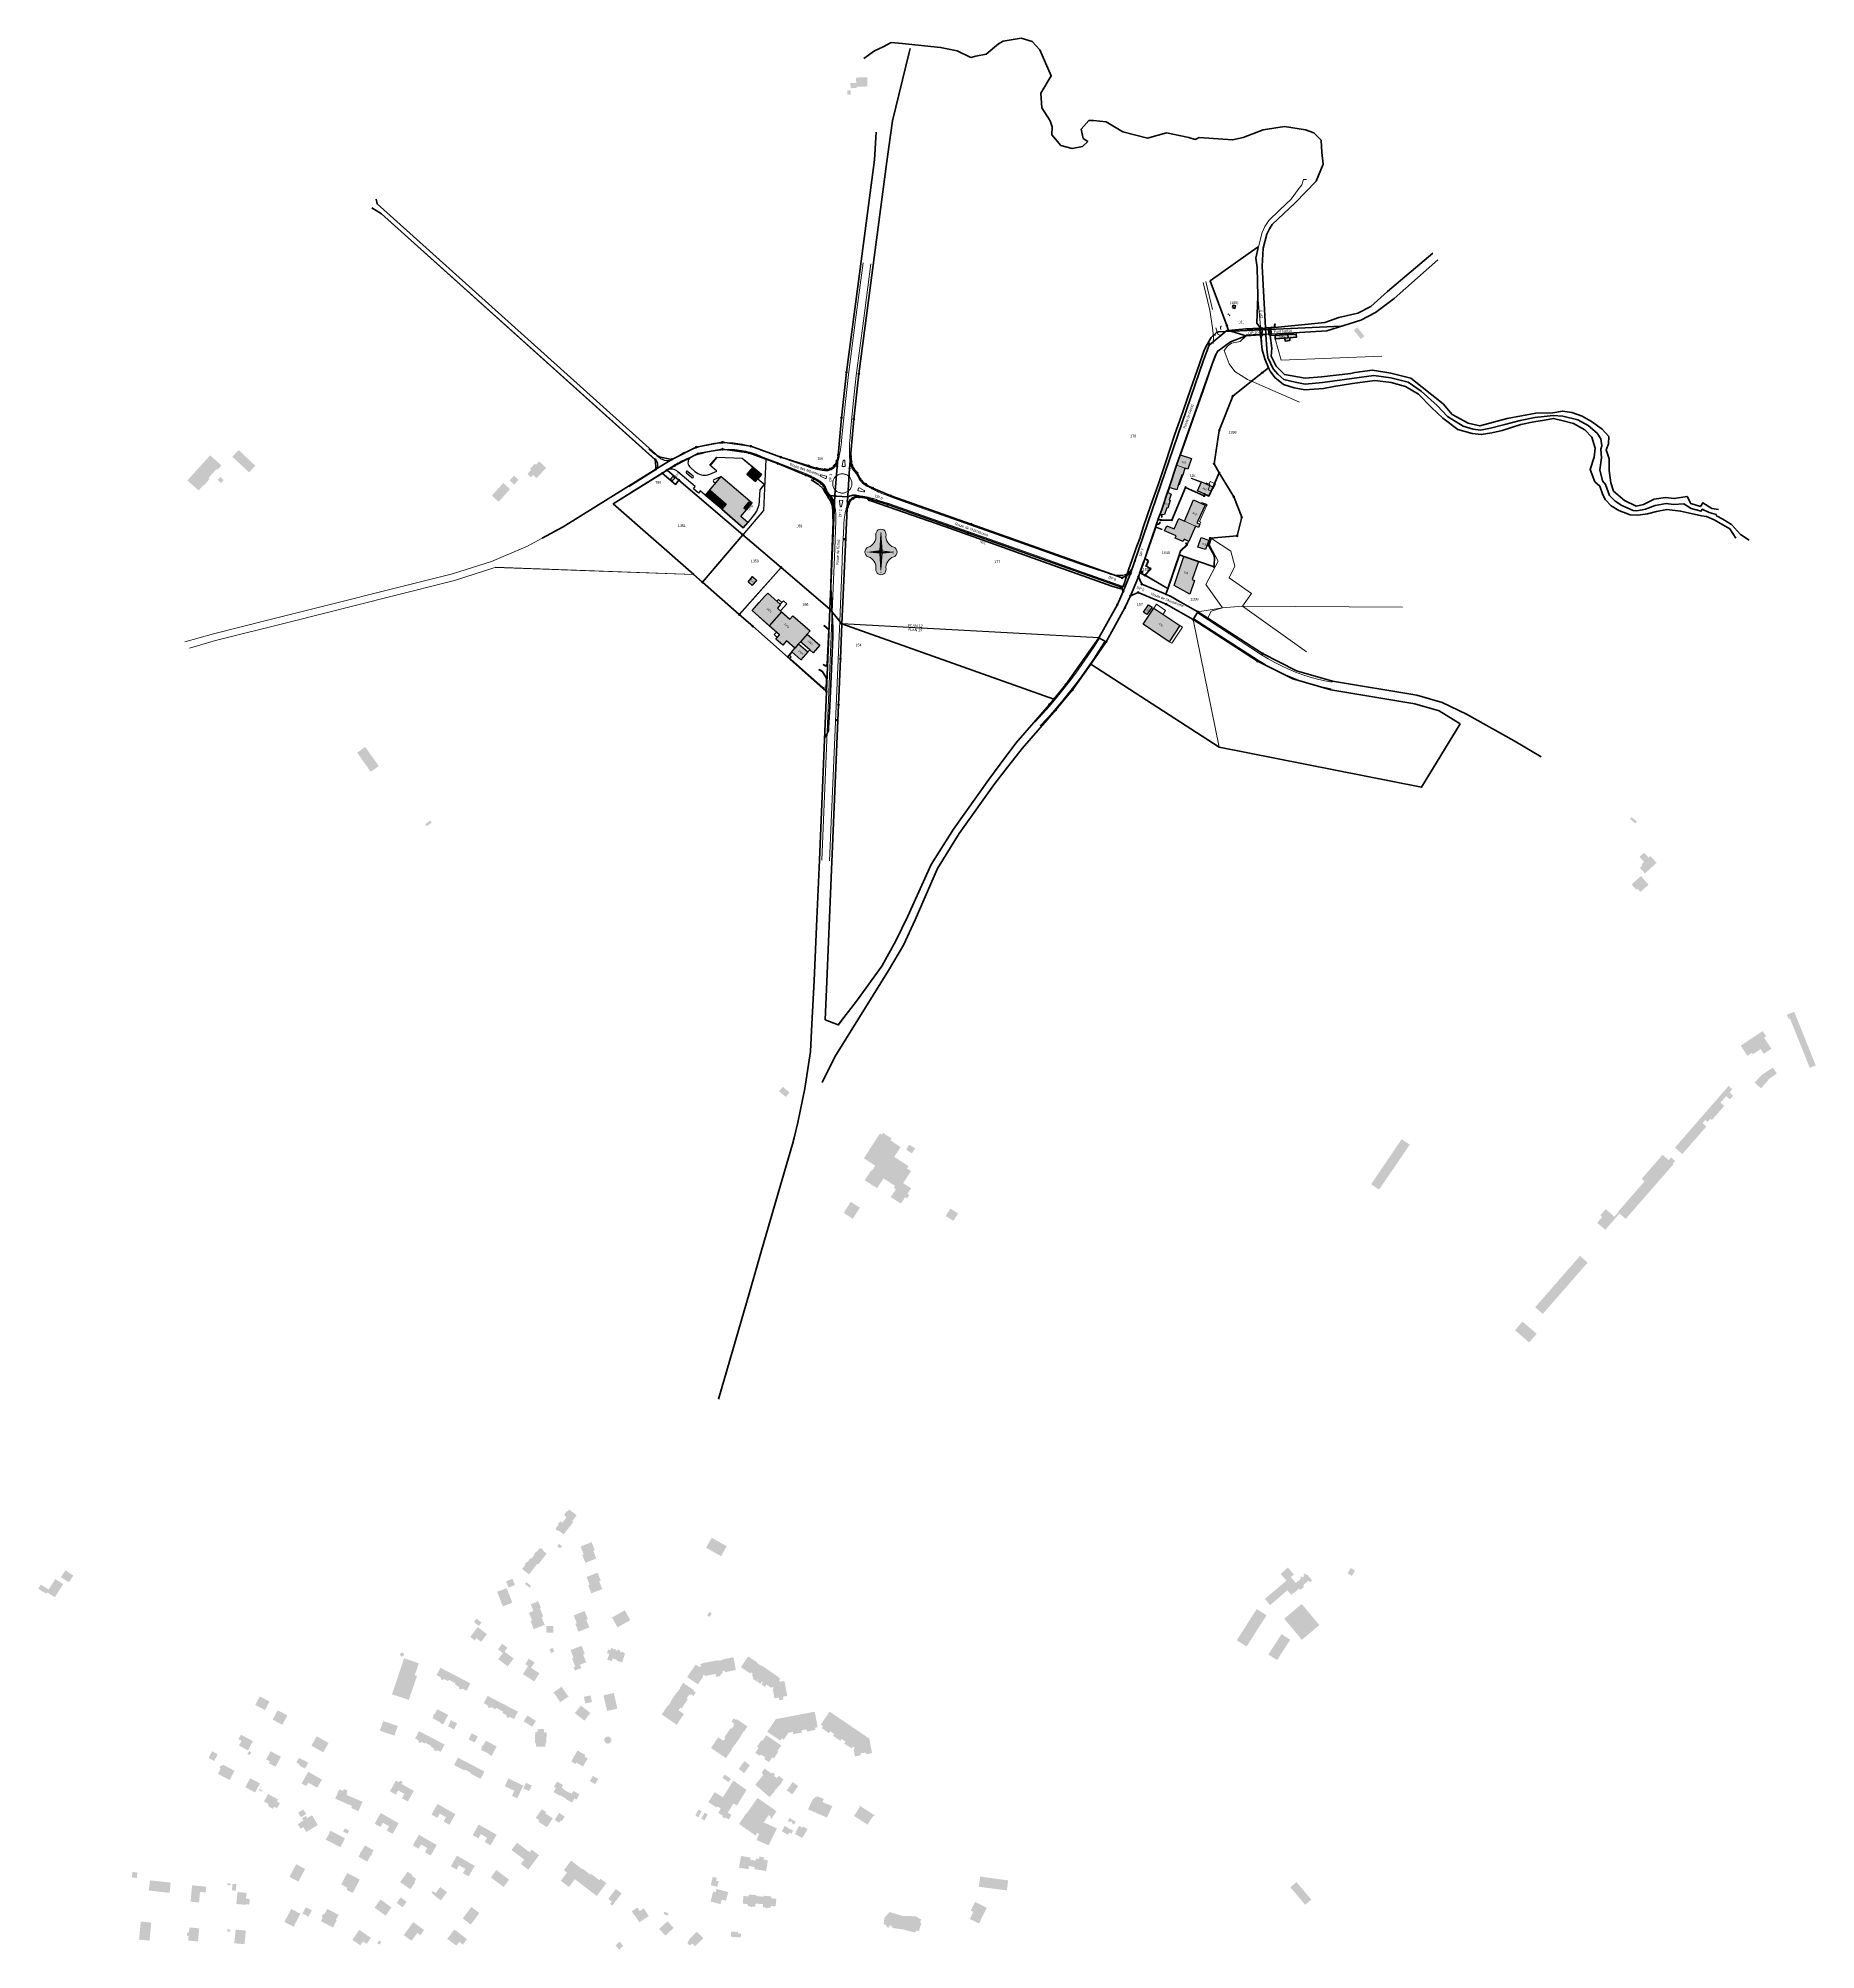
# Model space of a CAD drawing. Header units: metres. Extents: x 2507945 to 2509514, y 1139494 to 1141182.
import ezdxf
from ezdxf.enums import TextEntityAlignment as Align
from ezdxf.lldxf.tags import DXFTag

# ---------------------------------------------------------------- set-up
doc = ezdxf.new("R2010")
doc.units = ezdxf.units.M
doc.layers.get('0').update_dxf_attribs({"lineweight": 0})
for name, color, linetype, lineweight in [('Cadastre - Bâtiments', 7, 'Continuous', 25), ('Cadastre - Nord', 7, 'Continuous', 0), ('Cadastre - N° parcelles', 7, 'Continuous', 30), ('Cadastre - Parcelles', 7, 'Continuous', 40), ('Cadastre - Point limite', 7, 'Continuous', 0)]:
    doc.layers.add(name, color=color, linetype=linetype, lineweight=lineweight)
for name, color, linetype, lineweight, true_color in [('Cadastre - Couvert', 8, 'Couvert', 0, 0x808080), ('Cadastre - Frontières', 31, 'Continuous', 200, 0xffcc99), ('Cadastre - Hachures', 253, 'Continuous', 20, 0xa5a5a5), ('Cadastre - Natures', 8, 'ARROSAGE', 20, 0x808080), ('Cadastre - Objets divers', 8, 'Continuous', 25, 0x808080), ('Cotation - Existant', 8, 'Continuous', 18, 0x808080), ('GAZ plan - texte moyen', 42, 'Continuous', 35, 0xdfaf2c), ('Services - Eaux sous pressions - Projetée - Purge', 160, 'Continuous', 40, 0x0040ff), ('Services - Electricité - Projeté - Conduite', 253, 'Electricité', 60, 0x999999), ('Servitudes - plle 177', 254, 'Continuous', 60, 0xccffcc)]:
    doc.layers.add(name, color=color, linetype=linetype, lineweight=lineweight, true_color=true_color)
doc.layers.add('Cadastre - N° bâtiments', color=250, linetype='Continuous', true_color=0x333333)
for name, color, linetype in [('DXF_Prangins_202 - CDS_NATURES', 7, 'Continuous'), ('DXF_Prangins_202 - OBJETS_DIVERS', 7, 'Continuous'), ('DXF_Prangins_202 - TRAMES_BAT', 7, 'Continuous')]:
    doc.layers.add(name, color=color, linetype=linetype)
doc.styles.add('Numéro', font='arial.ttf', dxfattribs={"height": 0.35})
doc.styles.add('N°Police_2019', font='', dxfattribs={"height": 0.4})
doc.styles.add('Parcelle_2019', font='', dxfattribs={"height": 0.4})
doc.styles.get("Standard").update_dxf_attribs({"font": 'arial.ttf'})
doc.styles.add('test_XROMANS', font='arial.ttf', dxfattribs={"width": 0.001})
doc.styles.get('N°Police_2019').set_extended_font_data('Cadastra')
doc.styles.get('Parcelle_2019').set_extended_font_data('Cadastra')
tags = doc.linetypes.add('1 -1', pattern=[2, 1, -1]).pattern_tags.tags
tags[6:7] = [DXFTag(74, 4), DXFTag(75, 0), DXFTag(340, '0'), DXFTag(46, 0.0), DXFTag(50, 0.0), DXFTag(44, 0.0), DXFTag(45, 0.0)]
tags[4:5] = [DXFTag(74, 4), DXFTag(75, 0), DXFTag(340, '0'), DXFTag(46, 0.0), DXFTag(50, 0.0), DXFTag(44, 0.0), DXFTag(45, 0.0)]
tags = doc.linetypes.add('ARROSAGE', pattern=[0.75, 0.5, -0.25]).pattern_tags.tags
tags[6:7] = [DXFTag(74, 4), DXFTag(75, 0), DXFTag(340, '0'), DXFTag(46, 0.0), DXFTag(50, 0.0), DXFTag(44, 0.0), DXFTag(45, 0.0)]
tags[4:5] = [DXFTag(74, 4), DXFTag(75, 0), DXFTag(340, '0'), DXFTag(46, 0.0), DXFTag(50, 0.0), DXFTag(44, 0.0), DXFTag(45, 0.0)]
tags = doc.linetypes.add('Axe route', pattern=[3.1, 1.9, -0.4, 0.4, -0.4]).pattern_tags.tags
tags[10:11] = [DXFTag(74, 4), DXFTag(75, 0), DXFTag(340, '0'), DXFTag(46, 0.0), DXFTag(50, 0.0), DXFTag(44, 0.0), DXFTag(45, 0.0)]
tags[8:9] = [DXFTag(74, 4), DXFTag(75, 0), DXFTag(340, '0'), DXFTag(46, 0.0), DXFTag(50, 0.0), DXFTag(44, 0.0), DXFTag(45, 0.0)]
tags[6:7] = [DXFTag(74, 4), DXFTag(75, 0), DXFTag(340, '0'), DXFTag(46, 0.0), DXFTag(50, 0.0), DXFTag(44, 0.0), DXFTag(45, 0.0)]
tags[4:5] = [DXFTag(74, 4), DXFTag(75, 0), DXFTag(340, '0'), DXFTag(46, 0.0), DXFTag(50, 0.0), DXFTag(44, 0.0), DXFTag(45, 0.0)]
tags = doc.linetypes.add('Couvert', pattern=[1, 0.5, -0.5]).pattern_tags.tags
tags[6:7] = [DXFTag(74, 4), DXFTag(75, 0), DXFTag(340, '0'), DXFTag(46, 0.0), DXFTag(50, 0.0), DXFTag(44, 0.0), DXFTag(45, 0.0)]
tags[4:5] = [DXFTag(74, 4), DXFTag(75, 0), DXFTag(340, '0'), DXFTag(46, 0.0), DXFTag(50, 0.0), DXFTag(44, 0.0), DXFTag(45, 0.0)]
tags = doc.linetypes.add('Electricité', pattern=[2.4, 2, -0.4]).pattern_tags.tags
tags[6:7] = [DXFTag(74, 4), DXFTag(75, 0), DXFTag(340, '0'), DXFTag(46, 0.0), DXFTag(50, 0.0), DXFTag(44, 0.0), DXFTag(45, 0.0)]
tags[4:5] = [DXFTag(74, 4), DXFTag(75, 0), DXFTag(340, '0'), DXFTag(46, 0.0), DXFTag(50, 0.0), DXFTag(44, 0.0), DXFTag(45, 0.0)]
tags = doc.linetypes.add('HIDDEN', pattern=[6, 4, -2]).pattern_tags.tags
tags[6:7] = [DXFTag(74, 4), DXFTag(75, 0), DXFTag(340, '0'), DXFTag(46, 0.0), DXFTag(50, 0.0), DXFTag(44, 0.0), DXFTag(45, 0.0)]
tags[4:5] = [DXFTag(74, 4), DXFTag(75, 0), DXFTag(340, '0'), DXFTag(46, 0.0), DXFTag(50, 0.0), DXFTag(44, 0.0), DXFTag(45, 0.0)]
tags = doc.linetypes.add('LINETYPE012', pattern=[8, 4, -4]).pattern_tags.tags
tags[6:7] = [DXFTag(74, 4), DXFTag(75, 0), DXFTag(340, '0'), DXFTag(46, 0.0), DXFTag(50, 0.0), DXFTag(44, 0.0), DXFTag(45, 0.0)]
tags[4:5] = [DXFTag(74, 4), DXFTag(75, 0), DXFTag(340, '0'), DXFTag(46, 0.0), DXFTag(50, 0.0), DXFTag(44, 0.0), DXFTag(45, 0.0)]
tags = doc.linetypes.add('WMSA_TIRET', pattern=[0.8, 0.4, -0.4]).pattern_tags.tags
tags[6:7] = [DXFTag(74, 4), DXFTag(75, 0), DXFTag(340, '0'), DXFTag(46, 0.0), DXFTag(50, 0.0), DXFTag(44, 0.0), DXFTag(45, 0.0)]
tags[4:5] = [DXFTag(74, 4), DXFTag(75, 0), DXFTag(340, '0'), DXFTag(46, 0.0), DXFTag(50, 0.0), DXFTag(44, 0.0), DXFTag(45, 0.0)]

# ---------------------------------------------------------------- blocks, each defined once
blk = doc.blocks.new('gb2_pl_borne', base_point=(105.9, 42.7))
at = {"linetype": 'Continuous', "true_color": 0xffffff}
h = blk.add_hatch(color=7, dxfattribs=at)
h.paths.add_polyline_path([(107, 43.8, -0.57735), (106.3, 41.1, -0.57735), (104.4, 43.1, -0.57735)])
h.paths.add_polyline_path([(105.8, 42.8, 0.57735), (105.9, 42.6, 0.57735), (106, 42.7, 0.57735)])
at = {"color": 0, "linetype": 'Continuous', "ltscale": 8}
for radius in [1.6, 0.102]:
    blk.add_circle((105.9, 42.7), radius, dxfattribs=at)
blk = doc.blocks.new('gb2_pl_cheville', base_point=(105.9, 41.5))
at = {"linetype": 'Continuous', "true_color": 0xffffff}
h = blk.add_hatch(color=7, dxfattribs=at)
h.paths.add_polyline_path([(105.9, 42.7, -0.414214), (107.1, 41.5, -1), (104.7, 41.5, -0.414214)])
h.paths.add_polyline_path([(105.9, 41.6, 0.414214), (105.8, 41.5, 1), (106, 41.5, 0.414214)])
at = {"color": 0, "linetype": 'Continuous', "ltscale": 8}
for radius in [1.2, 0.102]:
    blk.add_circle((105.9, 41.5), radius, dxfattribs=at)
blk = doc.blocks.new('vidange', base_point=(15.6, -120.3))
at = {"layer": 'Services - Eaux sous pressions - Projetée - Purge', "linetype": 'Continuous', "true_color": 0xfefefe}
blk.add_hatch(color=7, dxfattribs=at).paths.add_polyline_path([(15.8, -120.3, -1.000075), (15.5, -120.3, -1.000075)])
h = blk.add_hatch(color=7, dxfattribs=at)
h.paths.add_polyline_path([(15.6, -120.6), (15.8, -120.6), (15.6, -120.9)])
h.paths.add_polyline_path([(15.6, -120.6), (15.6, -120.9), (15.5, -120.6)])
at = {"layer": 'Services - Eaux sous pressions - Projetée - Purge', "linetype": 'Continuous', "ltscale": 0.5, "flags": 128}
blk.add_lwpolyline([(15.6, -120.9), (15.5, -120.6), (15.8, -120.6), (15.6, -120.9)], dxfattribs=at)
at = {"layer": 'Services - Eaux sous pressions - Projetée - Purge', "linetype": 'Continuous', "ltscale": 0.5, "elevation": 0, "flags": 128}
blk.add_lwpolyline([(15.6, -120.4), (15.6, -120.6)], dxfattribs=at)
at = {"layer": 'Services - Eaux sous pressions - Projetée - Purge', "linetype": 'Continuous', "ltscale": 0.5}
blk.add_circle((15.6, -120.3), 0.177, dxfattribs=at)
at = {"layer": 'Services - Eaux sous pressions - Projetée - Purge', "style": 'test_XROMANS'}
blk.add_text('Vi', height=0.222, dxfattribs=at).set_placement((15.9, -120.4))
blk = doc.blocks.new('Nord Carine', base_point=(2525950.54, 1150758.71))
at = {"layer": 'Cadastre - Nord', "lineweight": 15, "ltscale": 0.75, "true_color": 0xfefefe}
h = blk.add_hatch(color=7, dxfattribs=at)
edge = h.paths.add_edge_path()
edge.add_arc((2525955.37, 1150754.21), 3.37, 108.8853, 186.9086)
edge.add_arc((2525950.53, 1150753.62), 1.5, -186.9704, 6.9086, ccw=False)
edge.add_arc((2525945.69, 1150754.21), 3.38, 353.0296, 430.9261)
edge.add_arc((2525947.29, 1150758.82), 1.5, 109.0533, 250.925, ccw=False)
edge.add_arc((2525945.7, 1150763.43), 3.38, 289.0533, 367.1311)
edge.add_arc((2525950.53, 1150764.03), 1.5, -7.1929, 187.1311, ccw=False)
edge.add_arc((2525955.37, 1150763.43), 3.37, 172.9369, 251.1845)
edge.add_arc((2525953.78, 1150758.82), 1.51, -70.4435, 70.4636, ccw=False)
at = {"layer": 'Cadastre - Nord', "color": 7, "ltscale": 0.375}
for p, q in [((2525950.53, 1150764.03), (2525950.21, 1150759.15)), ((2525950.87, 1150759.15), (2525950.53, 1150764.03)), ((2525950.54, 1150758.82), (2525950.53, 1150764.03)), ((2525950.53, 1150763.99), (2525950.54, 1150763.99)), ((2525950.53, 1150763.93), (2525950.54, 1150763.94)), ((2525950.53, 1150763.88), (2525950.54, 1150763.89)), ((2525950.53, 1150763.82), (2525950.55, 1150763.83)), ((2525950.53, 1150763.76), (2525950.55, 1150763.78)), ((2525950.53, 1150763.7), (2525950.55, 1150763.72)), ((2525950.53, 1150763.65), (2525950.56, 1150763.67)), ((2525950.53, 1150763.59), (2525950.56, 1150763.62)), ((2525950.53, 1150763.53), (2525950.57, 1150763.56)), ((2525950.53, 1150763.47), (2525950.57, 1150763.51)), ((2525950.53, 1150763.42), (2525950.57, 1150763.46)), ((2525950.53, 1150763.36), (2525950.58, 1150763.4)), ((2525950.53, 1150763.3), (2525950.58, 1150763.35)), ((2525950.53, 1150763.24), (2525950.58, 1150763.29)), ((2525950.53, 1150763.19), (2525950.59, 1150763.24)), ((2525950.53, 1150763.13), (2525950.59, 1150763.19)), ((2525950.53, 1150763.07), (2525950.59, 1150763.13)), ((2525950.53, 1150763.01), (2525950.6, 1150763.08)), ((2525950.53, 1150762.96), (2525950.6, 1150763.02)), ((2525950.53, 1150762.9), (2525950.61, 1150762.97)), ((2525950.53, 1150762.84), (2525950.61, 1150762.92)), ((2525950.53, 1150762.78), (2525950.61, 1150762.86)), ((2525950.53, 1150762.73), (2525950.62, 1150762.81)), ((2525950.54, 1150762.67), (2525950.62, 1150762.76)), ((2525950.54, 1150762.61), (2525950.62, 1150762.7)), ((2525950.54, 1150762.55), (2525950.63, 1150762.65)), ((2525950.54, 1150762.5), (2525950.63, 1150762.59)), ((2525950.54, 1150762.44), (2525950.63, 1150762.54)), ((2525950.54, 1150762.38), (2525950.64, 1150762.49)), ((2525950.54, 1150762.33), (2525950.64, 1150762.43)), ((2525950.54, 1150762.27), (2525950.65, 1150762.38)), ((2525950.54, 1150762.21), (2525950.65, 1150762.32)), ((2525950.54, 1150762.15), (2525950.65, 1150762.27)), ((2525950.54, 1150762.1), (2525950.66, 1150762.22)), ((2525950.54, 1150762.04), (2525950.66, 1150762.16)), ((2525950.54, 1150761.98), (2525950.66, 1150762.11)), ((2525950.54, 1150761.92), (2525950.67, 1150762.06)), ((2525950.54, 1150761.87), (2525950.67, 1150762)), ((2525950.54, 1150761.81), (2525950.68, 1150761.95)), ((2525950.54, 1150761.75), (2525950.68, 1150761.89)), ((2525950.54, 1150761.69), (2525950.68, 1150761.84)), ((2525950.54, 1150761.64), (2525950.69, 1150761.79)), ((2525950.54, 1150761.58), (2525950.69, 1150761.73)), ((2525950.54, 1150761.52), (2525950.69, 1150761.68)), ((2525950.54, 1150761.46), (2525950.7, 1150761.62)), ((2525950.54, 1150761.41), (2525950.7, 1150761.57)), ((2525950.54, 1150761.35), (2525950.7, 1150761.52)), ((2525950.54, 1150761.29), (2525950.71, 1150761.46)), ((2525950.54, 1150761.23), (2525950.71, 1150761.41)), ((2525950.54, 1150761.18), (2525950.72, 1150761.36)), ((2525950.54, 1150761.12), (2525950.72, 1150761.3)), ((2525950.54, 1150761.06), (2525950.72, 1150761.25)), ((2525950.54, 1150761), (2525950.73, 1150761.19)), ((2525950.54, 1150760.95), (2525950.73, 1150761.14)), ((2525950.54, 1150760.89), (2525950.73, 1150761.09)), ((2525950.54, 1150760.83), (2525950.74, 1150761.03)), ((2525950.54, 1150760.77), (2525950.74, 1150760.98)), ((2525950.54, 1150760.72), (2525950.75, 1150760.92)), ((2525950.54, 1150760.66), (2525950.75, 1150760.87)), ((2525950.54, 1150760.6), (2525950.75, 1150760.82)), ((2525950.54, 1150760.54), (2525950.76, 1150760.76)), ((2525950.54, 1150760.49), (2525950.76, 1150760.71)), ((2525950.54, 1150760.43), (2525950.76, 1150760.65)), ((2525950.54, 1150760.37), (2525950.77, 1150760.6)), ((2525950.54, 1150760.32), (2525950.77, 1150760.55)), ((2525950.54, 1150760.26), (2525950.77, 1150760.49)), ((2525950.54, 1150760.2), (2525950.78, 1150760.44)), ((2525950.54, 1150760.14), (2525950.78, 1150760.39)), ((2525950.54, 1150760.09), (2525950.79, 1150760.33)), ((2525950.54, 1150760.03), (2525950.79, 1150760.28)), ((2525950.54, 1150759.97), (2525950.79, 1150760.22)), ((2525950.54, 1150759.91), (2525950.8, 1150760.17)), ((2525950.54, 1150759.86), (2525950.8, 1150760.12)), ((2525950.54, 1150759.8), (2525950.8, 1150760.06)), ((2525950.54, 1150759.74), (2525950.81, 1150760.01)), ((2525950.54, 1150759.68), (2525950.81, 1150759.95)), ((2525950.54, 1150759.63), (2525950.81, 1150759.9)), ((2525950.54, 1150759.57), (2525950.82, 1150759.85)), ((2525950.54, 1150759.51), (2525950.82, 1150759.79)), ((2525950.54, 1150759.45), (2525950.83, 1150759.74)), ((2525950.54, 1150759.4), (2525950.83, 1150759.69)), ((2525950.54, 1150759.34), (2525950.83, 1150759.63)), ((2525950.54, 1150759.28), (2525950.84, 1150759.58)), ((2525950.54, 1150759.22), (2525950.84, 1150759.52)), ((2525950.54, 1150759.17), (2525950.84, 1150759.47)), ((2525950.54, 1150759.11), (2525950.85, 1150759.42)), ((2525950.54, 1150759.05), (2525950.85, 1150759.36)), ((2525950.54, 1150758.99), (2525950.86, 1150759.31)), ((2525950.54, 1150758.94), (2525950.86, 1150759.25)), ((2525950.54, 1150758.88), (2525950.86, 1150759.2)), ((2525950.21, 1150759.15), (2525947.29, 1150758.82)), ((2525947.29, 1150758.82), (2525950.21, 1150758.5)), ((2525947.29, 1150758.82), (2525950.54, 1150758.82)), ((2525947.32, 1150758.82), (2525947.32, 1150758.83)), ((2525947.38, 1150758.82), (2525947.39, 1150758.83)), ((2525947.43, 1150758.82), (2525947.45, 1150758.84)), ((2525947.49, 1150758.82), (2525947.52, 1150758.85)), ((2525947.55, 1150758.82), (2525947.58, 1150758.86)), ((2525947.61, 1150758.82), (2525947.65, 1150758.86)), ((2525947.66, 1150758.82), (2525947.71, 1150758.87)), ((2525947.72, 1150758.82), (2525947.78, 1150758.88)), ((2525947.78, 1150758.82), (2525947.84, 1150758.89)), ((2525947.84, 1150758.82), (2525947.91, 1150758.89)), ((2525947.89, 1150758.82), (2525947.97, 1150758.9)), ((2525947.95, 1150758.82), (2525948.04, 1150758.91)), ((2525948.01, 1150758.82), (2525948.1, 1150758.91)), ((2525948.07, 1150758.82), (2525948.17, 1150758.92)), ((2525948.12, 1150758.82), (2525948.23, 1150758.93)), ((2525948.18, 1150758.82), (2525948.3, 1150758.94)), ((2525948.24, 1150758.82), (2525948.36, 1150758.94)), ((2525948.3, 1150758.82), (2525948.43, 1150758.95)), ((2525948.36, 1150758.82), (2525948.49, 1150758.96)), ((2525948.41, 1150758.82), (2525948.56, 1150758.97)), ((2525948.47, 1150758.82), (2525948.62, 1150758.97)), ((2525948.53, 1150758.82), (2525948.69, 1150758.98)), ((2525948.59, 1150758.82), (2525948.75, 1150758.99)), ((2525948.64, 1150758.82), (2525948.82, 1150759)), ((2525948.7, 1150758.82), (2525948.88, 1150759)), ((2525948.76, 1150758.82), (2525948.95, 1150759.01)), ((2525948.82, 1150758.82), (2525949.01, 1150759.02)), ((2525948.87, 1150758.82), (2525949.08, 1150759.03)), ((2525948.93, 1150758.82), (2525949.14, 1150759.03)), ((2525948.99, 1150758.82), (2525949.21, 1150759.04)), ((2525949.05, 1150758.82), (2525949.27, 1150759.05)), ((2525949.1, 1150758.82), (2525949.34, 1150759.06)), ((2525949.16, 1150758.82), (2525949.4, 1150759.06)), ((2525949.22, 1150758.82), (2525949.47, 1150759.07)), ((2525949.28, 1150758.82), (2525949.53, 1150759.08)), ((2525949.33, 1150758.82), (2525949.6, 1150759.08)), ((2525949.39, 1150758.82), (2525949.66, 1150759.09)), ((2525949.45, 1150758.82), (2525949.73, 1150759.1)), ((2525949.51, 1150758.82), (2525949.79, 1150759.11)), ((2525949.56, 1150758.82), (2525949.86, 1150759.11)), ((2525949.62, 1150758.82), (2525949.92, 1150759.12)), ((2525949.68, 1150758.82), (2525949.99, 1150759.13)), ((2525949.74, 1150758.82), (2525950.05, 1150759.14)), ((2525949.79, 1150758.82), (2525950.12, 1150759.14)), ((2525949.85, 1150758.82), (2525950.18, 1150759.15)), ((2525949.91, 1150758.82), (2525950.22, 1150759.14)), ((2525949.97, 1150758.82), (2525950.25, 1150759.11)), ((2525950.02, 1150758.82), (2525950.28, 1150759.08)), ((2525950.08, 1150758.82), (2525950.31, 1150759.05)), ((2525950.14, 1150758.82), (2525950.34, 1150759.02)), ((2525950.2, 1150758.82), (2525950.37, 1150758.99)), ((2525950.21, 1150759.15), (2525950.54, 1150758.82)), ((2525950.21, 1150758.49), (2525950.54, 1150758.82)), ((2525950.21, 1150758.44), (2525950.54, 1150758.76)), ((2525950.21, 1150758.5), (2525950.53, 1150753.62)), ((2525950.22, 1150758.5), (2525950.54, 1150758.82)), ((2525950.22, 1150758.38), (2525950.54, 1150758.71)), ((2525950.22, 1150758.33), (2525950.54, 1150758.65)), ((2525950.22, 1150758.27), (2525950.54, 1150758.59)), ((2525950.23, 1150758.22), (2525950.54, 1150758.53)), ((2525950.23, 1150758.17), (2525950.54, 1150758.48)), ((2525950.23, 1150758.11), (2525950.54, 1150758.42)), ((2525950.24, 1150758.06), (2525950.54, 1150758.36)), ((2525950.24, 1150758), (2525950.54, 1150758.3)), ((2525950.24, 1150757.95), (2525950.54, 1150758.25)), ((2525950.25, 1150758.82), (2525950.4, 1150758.97)), ((2525950.25, 1150757.9), (2525950.54, 1150758.19)), ((2525950.25, 1150757.84), (2525950.54, 1150758.13)), ((2525950.26, 1150757.79), (2525950.54, 1150758.07)), ((2525950.26, 1150757.73), (2525950.54, 1150758.02)), ((2525950.26, 1150757.68), (2525950.54, 1150757.96)), ((2525950.27, 1150757.63), (2525950.54, 1150757.9)), ((2525950.27, 1150757.57), (2525950.54, 1150757.84)), ((2525950.27, 1150757.52), (2525950.54, 1150757.78)), ((2525950.28, 1150757.46), (2525950.54, 1150757.73)), ((2525950.28, 1150757.41), (2525950.54, 1150757.67)), ((2525950.28, 1150757.36), (2525950.54, 1150757.61)), ((2525950.29, 1150757.3), (2525950.54, 1150757.55)), ((2525950.29, 1150757.25), (2525950.54, 1150757.5)), ((2525950.29, 1150757.2), (2525950.54, 1150757.44)), ((2525950.3, 1150757.14), (2525950.54, 1150757.38)), ((2525950.3, 1150757.09), (2525950.54, 1150757.32)), ((2525950.31, 1150758.82), (2525950.43, 1150758.94)), ((2525950.31, 1150757.03), (2525950.54, 1150757.27)), ((2525950.31, 1150756.98), (2525950.54, 1150757.21)), ((2525950.31, 1150756.93), (2525950.54, 1150757.15)), ((2525950.32, 1150756.87), (2525950.54, 1150757.09)), ((2525950.32, 1150756.82), (2525950.54, 1150757.04)), ((2525950.32, 1150756.76), (2525950.54, 1150756.98)), ((2525950.33, 1150756.71), (2525950.54, 1150756.92)), ((2525950.33, 1150756.66), (2525950.54, 1150756.86)), ((2525950.33, 1150756.6), (2525950.54, 1150756.81)), ((2525950.34, 1150756.55), (2525950.54, 1150756.75)), ((2525950.34, 1150756.49), (2525950.54, 1150756.69)), ((2525950.35, 1150756.44), (2525950.54, 1150756.63)), ((2525950.35, 1150756.39), (2525950.54, 1150756.58)), ((2525950.35, 1150756.33), (2525950.54, 1150756.52)), ((2525950.36, 1150756.28), (2525950.54, 1150756.46)), ((2525950.36, 1150756.22), (2525950.54, 1150756.4)), ((2525950.36, 1150756.17), (2525950.54, 1150756.34)), ((2525950.37, 1150758.82), (2525950.45, 1150758.91)), ((2525950.37, 1150756.12), (2525950.54, 1150756.29)), ((2525950.37, 1150756.06), (2525950.54, 1150756.23)), ((2525950.37, 1150756.01), (2525950.54, 1150756.17)), ((2525950.38, 1150755.96), (2525950.54, 1150756.11)), ((2525950.38, 1150755.9), (2525950.54, 1150756.06)), ((2525950.38, 1150755.85), (2525950.54, 1150756)), ((2525950.39, 1150755.79), (2525950.54, 1150755.94)), ((2525950.39, 1150755.74), (2525950.54, 1150755.88)), ((2525950.4, 1150755.69), (2525950.54, 1150755.83)), ((2525950.4, 1150755.63), (2525950.54, 1150755.77)), ((2525950.4, 1150755.58), (2525950.54, 1150755.71)), ((2525950.41, 1150755.52), (2525950.54, 1150755.65)), ((2525950.41, 1150755.47), (2525950.54, 1150755.6)), ((2525950.41, 1150755.42), (2525950.54, 1150755.54)), ((2525950.42, 1150755.36), (2525950.54, 1150755.48)), ((2525950.42, 1150755.31), (2525950.54, 1150755.42)), ((2525950.42, 1150755.25), (2525950.54, 1150755.37)), ((2525950.43, 1150758.82), (2525950.48, 1150758.88)), ((2525950.43, 1150755.2), (2525950.54, 1150755.31)), ((2525950.43, 1150755.15), (2525950.54, 1150755.25)), ((2525950.44, 1150755.09), (2525950.54, 1150755.19)), ((2525950.44, 1150755.04), (2525950.54, 1150755.14)), ((2525950.44, 1150754.98), (2525950.54, 1150755.08)), ((2525950.45, 1150754.93), (2525950.54, 1150755.02)), ((2525950.45, 1150754.88), (2525950.53, 1150754.96)), ((2525950.45, 1150754.82), (2525950.53, 1150754.9)), ((2525950.46, 1150754.77), (2525950.53, 1150754.85)), ((2525950.46, 1150754.71), (2525950.53, 1150754.79)), ((2525950.46, 1150754.66), (2525950.53, 1150754.73)), ((2525950.47, 1150754.61), (2525950.53, 1150754.67)), ((2525950.47, 1150754.55), (2525950.53, 1150754.62)), ((2525950.47, 1150754.5), (2525950.53, 1150754.56)), ((2525950.48, 1150758.82), (2525950.51, 1150758.85)), ((2525950.48, 1150754.45), (2525950.53, 1150754.5)), ((2525950.48, 1150754.39), (2525950.53, 1150754.44)), ((2525950.49, 1150754.34), (2525950.53, 1150754.39)), ((2525950.49, 1150754.28), (2525950.53, 1150754.33)), ((2525950.49, 1150754.23), (2525950.53, 1150754.27)), ((2525950.5, 1150754.18), (2525950.53, 1150754.21)), ((2525950.5, 1150754.12), (2525950.53, 1150754.16)), ((2525950.5, 1150754.07), (2525950.53, 1150754.1)), ((2525950.51, 1150754.01), (2525950.53, 1150754.04)), ((2525950.51, 1150753.96), (2525950.53, 1150753.98)), ((2525950.51, 1150753.91), (2525950.53, 1150753.93)), ((2525950.52, 1150753.85), (2525950.53, 1150753.87)), ((2525950.52, 1150753.8), (2525950.53, 1150753.81)), ((2525950.52, 1150753.74), (2525950.53, 1150753.75)), ((2525950.53, 1150753.62), (2525950.54, 1150758.82)), ((2525950.53, 1150753.62), (2525950.87, 1150758.5)), ((2525950.53, 1150753.69), (2525950.53, 1150753.69)), ((2525950.53, 1150753.64), (2525950.53, 1150753.64)), ((2525950.54, 1150758.82), (2525950.87, 1150759.15)), ((2525950.54, 1150758.82), (2525950.87, 1150759.15)), ((2525950.54, 1150758.82), (2525953.79, 1150758.82)), ((2525950.54, 1150758.82), (2525950.87, 1150758.5)), ((2525950.57, 1150758.79), (2525950.6, 1150758.82)), ((2525950.6, 1150758.76), (2525950.66, 1150758.82)), ((2525950.63, 1150758.74), (2525950.71, 1150758.82)), ((2525950.66, 1150758.71), (2525950.77, 1150758.82)), ((2525950.68, 1150758.68), (2525950.83, 1150758.82)), ((2525950.71, 1150758.65), (2525950.89, 1150758.82)), ((2525950.74, 1150758.62), (2525950.94, 1150758.82)), ((2525950.77, 1150758.59), (2525951, 1150758.82)), ((2525950.8, 1150758.56), (2525951.06, 1150758.82)), ((2525950.83, 1150758.53), (2525951.12, 1150758.82)), ((2525950.86, 1150758.51), (2525951.17, 1150758.82)), ((2525953.79, 1150758.82), (2525950.87, 1150759.15)), ((2525950.87, 1150758.5), (2525953.79, 1150758.82)), ((2525950.91, 1150758.5), (2525951.23, 1150758.82)), ((2525950.98, 1150758.51), (2525951.29, 1150758.82)), ((2525951.04, 1150758.52), (2525951.35, 1150758.82)), ((2525951.1, 1150758.52), (2525951.4, 1150758.82)), ((2525951.17, 1150758.53), (2525951.46, 1150758.82)), ((2525951.23, 1150758.54), (2525951.52, 1150758.82)), ((2525951.3, 1150758.54), (2525951.58, 1150758.82)), ((2525951.36, 1150758.55), (2525951.63, 1150758.82)), ((2525951.43, 1150758.56), (2525951.69, 1150758.82)), ((2525951.49, 1150758.57), (2525951.75, 1150758.82)), ((2525951.56, 1150758.57), (2525951.81, 1150758.82)), ((2525951.62, 1150758.58), (2525951.86, 1150758.82)), ((2525951.69, 1150758.59), (2525951.92, 1150758.82)), ((2525951.75, 1150758.59), (2525951.98, 1150758.82)), ((2525951.82, 1150758.6), (2525952.04, 1150758.82)), ((2525951.88, 1150758.61), (2525952.09, 1150758.82)), ((2525951.95, 1150758.62), (2525952.15, 1150758.82)), ((2525952.01, 1150758.62), (2525952.21, 1150758.82)), ((2525952.08, 1150758.63), (2525952.27, 1150758.82)), ((2525952.14, 1150758.64), (2525952.32, 1150758.82)), ((2525952.2, 1150758.65), (2525952.38, 1150758.82)), ((2525952.27, 1150758.65), (2525952.44, 1150758.82)), ((2525952.33, 1150758.66), (2525952.5, 1150758.82)), ((2525952.4, 1150758.67), (2525952.55, 1150758.82)), ((2525952.46, 1150758.67), (2525952.61, 1150758.82)), ((2525952.53, 1150758.68), (2525952.67, 1150758.82)), ((2525952.59, 1150758.69), (2525952.73, 1150758.82)), ((2525952.66, 1150758.7), (2525952.78, 1150758.82)), ((2525952.72, 1150758.7), (2525952.84, 1150758.82)), ((2525952.79, 1150758.71), (2525952.9, 1150758.82)), ((2525952.85, 1150758.72), (2525952.96, 1150758.82)), ((2525952.92, 1150758.72), (2525953.01, 1150758.82)), ((2525952.98, 1150758.73), (2525953.07, 1150758.82)), ((2525953.05, 1150758.74), (2525953.13, 1150758.82)), ((2525953.11, 1150758.75), (2525953.19, 1150758.82)), ((2525953.18, 1150758.75), (2525953.24, 1150758.82)), ((2525953.24, 1150758.76), (2525953.3, 1150758.82)), ((2525953.3, 1150758.77), (2525953.36, 1150758.82)), ((2525953.37, 1150758.77), (2525953.42, 1150758.82)), ((2525953.43, 1150758.78), (2525953.47, 1150758.82)), ((2525953.5, 1150758.79), (2525953.53, 1150758.82)), ((2525953.56, 1150758.8), (2525953.59, 1150758.82)), ((2525953.63, 1150758.8), (2525953.65, 1150758.82)), ((2525953.69, 1150758.81), (2525953.7, 1150758.82)), ((2525953.76, 1150758.82), (2525953.76, 1150758.82))]:
    blk.add_line(p, q, dxfattribs=at)
at = {"layer": 'Cadastre - Nord', "color": 7, "lineweight": 15, "ltscale": 0.75, "true_color": 0xfefefe, "elevation": 0, "flags": 128}
blk.add_lwpolyline([(2525954.28, 1150757.4, 0.354233), (2525952.02, 1150753.8, -1.129093), (2525949.04, 1150753.8, 0.353611), (2525946.8, 1150757.4, -0.712449), (2525946.8, 1150760.24, 0.3545), (2525949.04, 1150763.85, -1.133519), (2525952.02, 1150763.85, 0.355335), (2525954.28, 1150760.24, -0.706122)], format="xyb", close=True, dxfattribs=at)
at = {"layer": 'Cadastre - Nord', "color": 7}
for s, p in [('N', (2525950.23, 1150764.1)), ('O', (2525946.56, 1150758.51)), ('E', (2525953.92, 1150758.48)), ('S', (2525950.24, 1150752.76))]:
    blk.add_text(s, height=0.54, dxfattribs=at).set_placement(p)

msp = doc.modelspace()

# ---------------------------------------------------------------- hatches: boundary and pattern name
at = {"layer": 'Cadastre - Couvert', "linetype": 'Continuous', "true_color": 0xc0c0c0}
for points in [[(2508533.613, 1140778.749), (2508547.508, 1140795.045), (2508575.162, 1140771.45), (2508565.143, 1140759.708), (2508571.204, 1140754.537), (2508567.283, 1140749.937), (2508548.311, 1140766.202), (2508552.205, 1140770.767), (2508538.272, 1140782.647), (2508534.376, 1140778.095)], [(2508578.067, 1140790.677), (2508570.416, 1140797.226), (2508575.791, 1140803.498), (2508583.427, 1140796.942)]]:
    msp.add_hatch(color=9, dxfattribs=at).paths.add_polyline_path(points)
at = {"layer": 'Cadastre - Hachures', "linetype": 'Continuous'}
h = msp.add_hatch(color=256, dxfattribs=at)
h.paths.add_polyline_path([(2508579.227, 1140703.333), (2508575.257, 1140698.883), (2508571.507, 1140702.213), (2508575.477, 1140706.683)])
h.paths.add_polyline_path([(2508554.07, 1139544.743), (2508552.02, 1139537.093), (2508548.21, 1139538.113), (2508547.15, 1139534.133), (2508538.41, 1139536.463), (2508540.73, 1139545.213), (2508542.96, 1139544.643), (2508543.7, 1139547.503)])
h.paths.add_polyline_path([(2509488.866, 1140319.735), (2509495.436, 1140322.375), (2509514.425, 1140274.924), (2509509.125, 1140272.764), (2509491.556, 1140316.575), (2509490.326, 1140316.085)])
h.paths.add_polyline_path([(2508379.684, 1140794.526), (2508376.644, 1140797.346), (2508380.004, 1140800.976), (2508379.034, 1140801.876), (2508383.204, 1140806.386), (2508384.204, 1140805.456), (2508387.074, 1140808.546), (2508393.234, 1140802.826), (2508385.204, 1140794.126), (2508384.764, 1140793.646), (2508381.744, 1140796.446), (2508379.834, 1140794.386)])
h.paths.add_polyline_path([(2508937.521, 1140767.859), (2508941.991, 1140781.359), (2508945.201, 1140779.628), (2508943.451, 1140774.168), (2508944.411, 1140773.848), (2508942.221, 1140767.208), (2508941.241, 1140767.419), (2508939.221, 1140761.449), (2508936.961, 1140761.269), (2508935.421, 1140762.019)])
h.paths.add_polyline_path([(2508943.382, 1140649.158), (2508920.392, 1140664.579), (2508929.912, 1140678.768), (2508952.902, 1140663.478)])
h.paths.add_polyline_path([(2508331.671, 1139786.366), (2508336.171, 1139782.876), (2508333.851, 1139779.836), (2508329.331, 1139783.316)])
h.paths.add_polyline_path([(2509055.814, 1139553.625), (2509068.915, 1139538.154), (2509063.525, 1139533.584), (2509050.424, 1139549.065)])
h.paths.add_polyline_path([(2508287.762, 1140486.237), (2508286.432, 1140488.057), (2508290.832, 1140491.257), (2508292.132, 1140489.427)])
h.paths.add_polyline_path([(2508354.982, 1139797.076), (2508349.922, 1139809.986), (2508358.352, 1139813.266), (2508363.392, 1139800.376)])
h.paths.add_polyline_path([(2508111.623, 1139511.879), (2508114.453, 1139511.589), (2508114.273, 1139509.829), (2508111.443, 1139510.119)])
h.paths.add_polyline_path([(2508387.301, 1139737.986), (2508382.631, 1139730.876), (2508372.741, 1139737.356), (2508377.381, 1139744.466), (2508374.841, 1139746.106), (2508377.951, 1139750.906), (2508383.071, 1139747.576), (2508379.951, 1139742.786)])
h.paths.add_polyline_path([(2508378.604, 1139813.725), (2508374.501, 1139816.891), (2508375.748, 1139818.507), (2508379.862, 1139815.355)])
h.paths.add_polyline_path([(2508360.062, 1139813.736), (2508357.782, 1139819.216), (2508363.422, 1139821.556), (2508365.672, 1139815.936)])
h.paths.add_polyline_path([(2508273.156, 1139547.317), (2508264.336, 1139553.707), (2508270.966, 1139562.837), (2508275.336, 1139559.667), (2508274.806, 1139558.947), (2508278.526, 1139556.247), (2508276.886, 1139553.947), (2508277.626, 1139553.417)])
h.paths.add_polyline_path([(2508251.435, 1139523.978), (2508241.705, 1139531.028), (2508246.976, 1139538.298), (2508256.696, 1139531.237), (2508251.935, 1139524.667)])
h.paths.add_polyline_path([(2508457.898, 1139493.825), (2508454.408, 1139497.465), (2508457.988, 1139500.915), (2508461.378, 1139497.385), (2508458.438, 1139494.565), (2508458.548, 1139494.445)])
h.paths.add_polyline_path([(2508245.825, 1139498.348), (2508244.025, 1139499.678), (2508245.805, 1139502.048), (2508247.605, 1139500.728)])
h.paths.add_polyline_path([(2508313.926, 1139497.397), (2508305.886, 1139503.517), (2508312.166, 1139511.717), (2508323.326, 1139503.196), (2508319.676, 1139498.397), (2508316.506, 1139500.797)])
h.paths.add_polyline_path([(2508483.889, 1139523.664), (2508475.569, 1139518.104), (2508471.229, 1139524.604), (2508470.959, 1139524.424), (2508468.799, 1139527.844), (2508473.819, 1139531.154), (2508475.909, 1139527.994), (2508479.499, 1139530.354)])
h.paths.add_polyline_path([(2508261.136, 1139535.217), (2508264.676, 1139540.077), (2508270.026, 1139536.217), (2508266.496, 1139531.337)])
h.paths.add_polyline_path([(2508427.831, 1139711.325), (2508426.491, 1139717.205), (2508432.351, 1139718.535), (2508433.701, 1139712.665)])
h.paths.add_polyline_path([(2508724.619, 1139516.357), (2508723.798, 1139514.99), (2508722.5, 1139510.251), (2508720.788, 1139510.762), (2508718.628, 1139509.021), (2508708.597, 1139511.735), (2508699.225, 1139513.01), (2508698.199, 1139515.039), (2508696.458, 1139515.278), (2508696.205, 1139513.425), (2508694.315, 1139513.687), (2508692.992, 1139516.09), (2508691.229, 1139516.291), (2508691.507, 1139518.335), (2508692.037, 1139522.235), (2508692.296, 1139522.513), (2508696.62, 1139527.141), (2508708.233, 1139523.637), (2508715.211, 1139523.525), (2508719.575, 1139523.455), (2508724.571, 1139520.411), (2508723.593, 1139518.842)])
h.paths.add_polyline_path([(2508233.186, 1139586.038), (2508240.836, 1139581.688), (2508238.976, 1139578.378), (2508239.766, 1139577.938), (2508239.256, 1139577.048), (2508238.476, 1139577.488), (2508235.206, 1139571.658), (2508227.516, 1139576.008), (2508228.886, 1139578.458), (2508228.596, 1139578.638), (2508230.076, 1139581.248), (2508230.366, 1139581.078)])
h.paths.add_polyline_path([(2508522.469, 1139499.354), (2508521.659, 1139498.604), (2508520.489, 1139498.054), (2508519.229, 1139498.294), (2508518.339, 1139499.244), (2508518.189, 1139500.524), (2508518.829, 1139501.654), (2508519.639, 1139502.404), (2508519.259, 1139502.814), (2508526.359, 1139509.704), (2508531.989, 1139503.974), (2508524.699, 1139496.964)])
h.paths.add_polyline_path([(2508334.267, 1139526.276), (2508326.666, 1139516.176), (2508319.606, 1139521.517), (2508327.207, 1139531.616)])
h.paths.add_polyline_path([(2508432.281, 1139702.975), (2508427.081, 1139696.245), (2508418.581, 1139702.785), (2508423.811, 1139709.535)])
h.paths.add_polyline_path([(2508493.079, 1139512.224), (2508500.429, 1139519.004), (2508505.859, 1139513.114), (2508498.499, 1139506.334)])
h.paths.add_polyline_path([(2508111.629, 1139550.915), (2508111.795, 1139552.557), (2508114.785, 1139552.242), (2508114.612, 1139550.603)])
h.paths.add_polyline_path([(2508801.265, 1139555.179), (2508800.105, 1139546.249), (2508775.294, 1139549.48), (2508776.474, 1139558.43)])
h.paths.add_polyline_path([(2509390.065, 1140202.425), (2509437.485, 1140256.845), (2509440.755, 1140253.975), (2509438.105, 1140251.085), (2509441.515, 1140248.245), (2509438.665, 1140244.975), (2509435.325, 1140247.885), (2509430.305, 1140242.125), (2509433.655, 1140239.215), (2509422.785, 1140226.735), (2509421.475, 1140227.975), (2509418.975, 1140224.965), (2509416.955, 1140226.745), (2509414.545, 1140223.995), (2509417.865, 1140221.085), (2509396.585, 1140196.645)])
h.paths.add_polyline_path([(2509148.731, 1140209.794), (2509155.931, 1140204.924), (2509128.81, 1140165.305), (2509121.8, 1140170.075)])
h.paths.add_polyline_path([(2509267.995, 1140037.904), (2509261.394, 1140030.244), (2509248.784, 1140040.975), (2509255.364, 1140048.655)])
h.paths.add_polyline_path([(2509107.558, 1139828.658), (2509104.647, 1139824.048), (2509100.907, 1139826.408), (2509103.827, 1139831.018)])
h.paths.add_polyline_path([(2509047.795, 1139811.371), (2509032.585, 1139798.222), (2509027.904, 1139803.732), (2509043.295, 1139816.791)])
h.paths.add_polyline_path([(2509060.456, 1139799.22), (2509076.066, 1139780.649), (2509060.646, 1139767.629), (2509044.995, 1139786.241)])
h.paths.add_polyline_path([(2509273.385, 1140055.434), (2509266.635, 1140061.355), (2509306.185, 1140106.705), (2509312.935, 1140100.764)])
h.paths.add_polyline_path([(2509003.073, 1139767.203), (2509020.764, 1139794.782), (2509029.424, 1139789.252), (2509011.774, 1139761.642)])
h.paths.add_polyline_path([(2508571.033, 1139691.073), (2508568.073, 1139686.733), (2508567.773, 1139686.933), (2508565.323, 1139683.323), (2508565.623, 1139683.123), (2508560.083, 1139674.933), (2508559.783, 1139675.133), (2508557.313, 1139671.523), (2508557.613, 1139671.323), (2508552.082, 1139663.133), (2508538.812, 1139672.104), (2508545.223, 1139681.553), (2508549.893, 1139678.403), (2508551.483, 1139680.763), (2508550.543, 1139681.393), (2508556.103, 1139689.573), (2508557.053, 1139688.953), (2508559.083, 1139691.943), (2508559.483, 1139692.543), (2508558.553, 1139693.173), (2508559.023, 1139693.883), (2508556.973, 1139695.293), (2508558.943, 1139698.183), (2508560.983, 1139696.803), (2508561.503, 1139697.523)])
h.paths.add_polyline_path([(2509050.325, 1139767.63), (2509038.725, 1139749.69), (2509031.014, 1139754.681), (2509042.635, 1139772.61)])
h.paths.add_polyline_path([(2508599.974, 1139733.193), (2508598.884, 1139731.583), (2508599.314, 1139731.393), (2508599.494, 1139730.443), (2508603.654, 1139731.243), (2508606.184, 1139718.083), (2508602.374, 1139717.353), (2508602.834, 1139714.883), (2508599.154, 1139714.173), (2508598.684, 1139716.633), (2508594.894, 1139715.893), (2508593.404, 1139723.633), (2508593.364, 1139723.853), (2508594.284, 1139725.183), (2508592.984, 1139726.083), (2508592.264, 1139725.053), (2508587.774, 1139728.103), (2508586.374, 1139726.033), (2508583.274, 1139728.143), (2508584.674, 1139730.203), (2508583.854, 1139730.763), (2508582.464, 1139728.703), (2508579.354, 1139730.803), (2508580.754, 1139732.873), (2508580.434, 1139733.093), (2508578.974, 1139730.923), (2508575.574, 1139733.203), (2508576.304, 1139734.303, -0.43050563), (2508575.604, 1139737.913), (2508574.124, 1139738.923), (2508573.454, 1139737.863), (2508567.114, 1139742.133), (2508565.244, 1139743.393), (2508571.694, 1139752.923), (2508579.864, 1139747.363), (2508579.644, 1139747.003), (2508583.234, 1139744.593), (2508583.484, 1139744.913), (2508598.714, 1139734.583), (2508598.484, 1139734.203)])
h.paths.add_polyline_path([(2508076.012, 1139506.27), (2508076.312, 1139509.29), (2508077.802, 1139509.17), (2508078.243, 1139513.54), (2508086.873, 1139512.72), (2508085.722, 1139501.13), (2508077.092, 1139501.96), (2508077.492, 1139506.12)])
h.paths.add_polyline_path([(2508126.863, 1139498.749), (2508117.853, 1139499.589), (2508119.003, 1139511.619), (2508127.983, 1139510.759)])
h.paths.add_polyline_path([(2508177.546, 1139609.949), (2508181.016, 1139612.058), (2508182.246, 1139610.078), (2508183.186, 1139610.638), (2508183.165, 1139610.672), (2508186.431, 1139612.647), (2508191.634, 1139604.042), (2508181.506, 1139597.888), (2508178.886, 1139602.129), (2508176.415, 1139600.609), (2508173.836, 1139604.789), (2508176.346, 1139606.339), (2508176.286, 1139606.429), (2508178.776, 1139607.969)])
h.paths.add_polyline_path([(2508044.522, 1139517.83), (2508042.952, 1139501.89), (2508033.672, 1139502.801), (2508035.252, 1139518.721)])
h.paths.add_polyline_path([(2507966.726, 1139816.822), (2507959.396, 1139805.242), (2507952.576, 1139809.542), (2507951.775, 1139808.282), (2507944.695, 1139812.752), (2507946.966, 1139816.362), (2507953.916, 1139811.982), (2507959.776, 1139821.282)])
h.paths.add_polyline_path([(2508656.574, 1139676.002), (2508657.694, 1139677.652), (2508654.214, 1139680.022), (2508653.094, 1139678.382), (2508646.684, 1139682.712), (2508647.814, 1139684.372), (2508644.144, 1139686.872), (2508643.014, 1139685.212), (2508636.624, 1139689.552), (2508637.744, 1139691.212), (2508635.694, 1139692.602), (2508643.544, 1139704.182), (2508678.585, 1139680.382), (2508681.054, 1139667.532), (2508675.784, 1139666.522), (2508675.484, 1139668.082), (2508670.924, 1139667.212), (2508671.224, 1139665.652), (2508665.924, 1139664.632), (2508664.804, 1139670.412), (2508665.934, 1139672.072), (2508664.124, 1139673.312), (2508663.004, 1139671.672)])
h.paths.add_polyline_path([(2508543.911, 1139619.473), (2508536.511, 1139624.084), (2508541.992, 1139633.073), (2508545.412, 1139630.963), (2508549.352, 1139628.563), (2508544.492, 1139620.403)])
h.paths.add_polyline_path([(2508533.081, 1139608.124), (2508530.251, 1139609.594), (2508533.071, 1139614.894), (2508535.901, 1139613.354)])
h.paths.add_polyline_path([(2508447.061, 1139704.765), (2508443.862, 1139718.515), (2508452.972, 1139720.625), (2508456.142, 1139706.835)])
h.paths.add_polyline_path([(2508399.492, 1139779.905), (2508399.612, 1139773.885), (2508393.562, 1139773.766), (2508393.442, 1139779.786)])
h.paths.add_polyline_path([(2508257.617, 1139596.187), (2508252.497, 1139599.097), (2508254.637, 1139602.857), (2508251.847, 1139604.438), (2508249.067, 1139606.028), (2508246.927, 1139602.278), (2508241.797, 1139605.198), (2508247.137, 1139614.578), (2508255.057, 1139610.077), (2508262.967, 1139605.557)])
h.paths.add_polyline_path([(2508448.089, 1139538.715), (2508454.729, 1139547.535), (2508459.859, 1139543.665), (2508451.589, 1139532.755), (2508449.599, 1139534.265), (2508451.199, 1139536.345)])
h.paths.add_polyline_path([(2508630.664, 1139689.962), (2508631.054, 1139687.982), (2508623.464, 1139686.512), (2508623.094, 1139688.482), (2508618.754, 1139687.672), (2508619.124, 1139685.702), (2508611.514, 1139684.242), (2508611.134, 1139686.222), (2508607.144, 1139685.453), (2508603.053, 1139679.403), (2508601.403, 1139680.513), (2508600.063, 1139678.523), (2508588.473, 1139686.393), (2508596.044, 1139697.553), (2508630.404, 1139704.122), (2508633.024, 1139690.422)])
h.paths.add_polyline_path([(2508530.453, 1139616.243), (2508527.654, 1139610.95), (2508525.004, 1139612.367), (2508527.799, 1139617.664)])
h.paths.add_polyline_path([(2508407.172, 1139850.321), (2508405.576, 1139848.294), (2508402.924, 1139850.36), (2508404.525, 1139852.406)])
h.paths.add_polyline_path([(2508537.514, 1139792.314), (2508539.584, 1139790.914), (2508537.504, 1139787.834), (2508535.444, 1139789.224)])
h.paths.add_polyline_path([(2508501.222, 1139709.594), (2508503.612, 1139713.244), (2508503.312, 1139713.434), (2508508.863, 1139721.624), (2508509.203, 1139721.404), (2508511.623, 1139725.024), (2508511.323, 1139725.224), (2508514.283, 1139729.564), (2508523.783, 1139723.104), (2508523.313, 1139722.384), (2508525.363, 1139720.974), (2508523.403, 1139718.084), (2508521.323, 1139719.484), (2508520.833, 1139718.764), (2508519.783, 1139719.474), (2508519.393, 1139718.894), (2508517.353, 1139715.864), (2508518.383, 1139715.154), (2508512.832, 1139706.974), (2508511.792, 1139707.694), (2508510.152, 1139705.324), (2508514.952, 1139702.094), (2508508.552, 1139692.644), (2508495.302, 1139701.644), (2508500.862, 1139709.824)])
h.paths.add_polyline_path([(2508439.28, 1139644.735), (2508436.5, 1139639.985), (2508431.85, 1139642.715), (2508434.62, 1139647.465)])
h.paths.add_polyline_path([(2508669.773, 1139621.262), (2508683.764, 1139612.331), (2508683.444, 1139611.861), (2508682.384, 1139612.521), (2508677.073, 1139604.352), (2508665.123, 1139612.012), (2508670.393, 1139620.202), (2508669.483, 1139620.762)])
h.paths.add_polyline_path([(2508539.505, 1139857.744), (2508552.705, 1139850.243), (2508547.715, 1139841.453), (2508534.515, 1139848.954)])
h.paths.add_polyline_path([(2508462.633, 1139793.695), (2508467.603, 1139785.005), (2508460.123, 1139780.755), (2508456.323, 1139778.585), (2508451.353, 1139787.275)])
h.paths.add_polyline_path([(2508664.012, 1140139.492), (2508655.922, 1140144.722), (2508662.252, 1140154.482), (2508670.332, 1140149.242)])
h.paths.add_polyline_path([(2509355.917, 1140430.19), (2509351.767, 1140434.79), (2509360.007, 1140442.22), (2509366.767, 1140434.64), (2509359.667, 1140428.11), (2509356.977, 1140431.1)])
h.paths.add_polyline_path([(2509356.498, 1140490.391), (2509355.138, 1140488.741), (2509350.398, 1140492.602), (2509351.748, 1140494.252)])
h.paths.add_polyline_path([(2508605.713, 1139634.603), (2508610.963, 1139641.942), (2508615.853, 1139638.482), (2508610.613, 1139631.132)])
h.paths.add_polyline_path([(2508782.384, 1139530.94), (2508775.494, 1139517.03), (2508767.403, 1139521.04), (2508770.514, 1139527.31), (2508768.173, 1139528.47), (2508771.964, 1139536.1)])
h.paths.add_polyline_path([(2508624.032, 1139600.492), (2508620.642, 1139594.322), (2508620.342, 1139594.492), (2508619.262, 1139592.542), (2508613.112, 1139595.952), (2508614.182, 1139597.902), (2508613.852, 1139598.082), (2508616.712, 1139603.302), (2508619.752, 1139601.642), (2508620.272, 1139602.592)])
h.paths.add_polyline_path([(2508611.392, 1139599.142), (2508609.802, 1139596.273), (2508607.922, 1139597.263), (2508606.842, 1139595.323), (2508601.322, 1139598.433), (2508603.932, 1139603.123), (2508609.442, 1139599.963), (2508609.542, 1139600.183)])
h.paths.add_polyline_path([(2508979.382, 1140787.098), (2508982.142, 1140785.908), (2508980.482, 1140782.098), (2508978.592, 1140777.898), (2508974.942, 1140779.538), (2508968.511, 1140782.418), (2508971.861, 1140790.408)])
h.paths.add_polyline_path([(2508176.234, 1139525.639), (2508170.194, 1139514.159), (2508162.084, 1139518.429), (2508168.114, 1139529.909)])
h.paths.add_polyline_path([(2508183.354, 1139523.038), (2508178.054, 1139525.799), (2508181.034, 1139531.458), (2508186.324, 1139528.688)])
h.paths.add_polyline_path([(2508501.439, 1139525.954), (2508500.669, 1139524.044), (2508496.919, 1139525.544), (2508497.689, 1139527.464)])
h.paths.add_polyline_path([(2508667.355, 1141138.293), (2508662.095, 1141138.093), (2508661.904, 1141142.663), (2508667.065, 1141142.853), (2508666.894, 1141147.493), (2508676.745, 1141147.853), (2508677.045, 1141139.693), (2508674.795, 1141139.603), (2508670.775, 1141139.453), (2508667.345, 1141139.293)])
h.paths.add_polyline_path([(2508368.824, 1140792.196), (2508365.054, 1140787.976), (2508360.944, 1140791.677), (2508364.754, 1140795.876)])
h.paths.add_polyline_path([(2508096.52, 1140813.84), (2508106.48, 1140804.95), (2508102.94, 1140800.99), (2508102.15, 1140801.75), (2508095.03, 1140793.8), (2508095.99, 1140793), (2508090.73, 1140786.98), (2508090.33, 1140787.34), (2508086.36, 1140782.83), (2508076.34, 1140791.62)])
h.paths.add_polyline_path([(2508505.306, 1140795.565), (2508507.026, 1140794.105), (2508504.616, 1140791.265), (2508502.906, 1140792.725)])
h.paths.add_polyline_path([(2508662.165, 1141136.233), (2508662.315, 1141132.393), (2508659.235, 1141132.273), (2508659.085, 1141136.163)])
h.paths.add_polyline_path([(2508355.404, 1140789.417), (2508361.354, 1140783.966), (2508351.294, 1140772.787), (2508345.284, 1140778.237)])
h.paths.add_polyline_path([(2508233.482, 1140556.278), (2508245.432, 1140539.328), (2508238.292, 1140534.298), (2508226.362, 1140551.228)])
h.paths.add_polyline_path([(2508108.371, 1140791.96), (2508105.991, 1140789.48), (2508103.141, 1140792.19), (2508105.491, 1140794.7)])
h.paths.add_polyline_path([(2508136.331, 1140804.61), (2508130.941, 1140798.74), (2508116.131, 1140812.56), (2508121.681, 1140818.54)])
h.paths.add_polyline_path([(2508331.641, 1139769.076), (2508330.131, 1139767.096), (2508326.151, 1139770.156), (2508332.841, 1139778.846), (2508340.961, 1139772.576), (2508335.801, 1139765.866)])
h.paths.add_polyline_path([(2508265.969, 1139752.887, -0.45881417), (2508264.239, 1139754.897, -0.58465045), (2508267.099, 1139755.957, -0.68937193)])
h.paths.add_polyline_path([(2507971.766, 1139818.421), (2507964.776, 1139823.022), (2507968.746, 1139828.961), (2507975.716, 1139824.421)])
h.paths.add_polyline_path([(2509328.525, 1140129.735), (2509321.405, 1140135.995), (2509325.915, 1140141.145), (2509324.245, 1140142.605), (2509328.955, 1140148.005), (2509336.605, 1140141.335), (2509340.005, 1140145.225), (2509339.645, 1140145.545), (2509363.235, 1140172.575), (2509360.695, 1140174.795), (2509379.115, 1140195.975), (2509384.535, 1140191.325), (2509386.615, 1140193.695), (2509390.205, 1140190.555), (2509388.145, 1140188.155), (2509388.725, 1140187.655), (2509346.615, 1140139.384), (2509341.125, 1140144.205)])
h.paths.add_polyline_path([(2509457.983, 1140286.027), (2509454.047, 1140283.449), (2509448.14, 1140292.466), (2509467.626, 1140305.285), (2509470.656, 1140300.705), (2509468.756, 1140299.435), (2509475.076, 1140289.945), (2509475.246, 1140290.025), (2509475.406, 1140289.785), (2509468.376, 1140285.105), (2509468.206, 1140285.365), (2509468.376, 1140285.475), (2509465.716, 1140289.425), (2509458.776, 1140284.825)])
h.paths.add_polyline_path([(2509476.525, 1140273.024), (2509480.055, 1140267.734), (2509472.365, 1140262.464), (2509472.715, 1140262.154), (2509465.965, 1140254.724), (2509460.435, 1140259.715), (2509467.175, 1140267.165), (2509467.355, 1140266.995)])
h.paths.add_polyline_path([(2508757.073, 1140144.171), (2508752.813, 1140137.641), (2508746.003, 1140141.961), (2508750.323, 1140148.531)])
h.paths.add_polyline_path([(2508602.233, 1140256.023), (2508608.153, 1140250.943), (2508604.853, 1140247.093), (2508598.943, 1140252.173)])
h.paths.add_polyline_path([(2508409.609, 1139611.475), (2508406.949, 1139607.435), (2508406.089, 1139608.005), (2508404.719, 1139605.935), (2508400.709, 1139608.585), (2508404.739, 1139614.685)])
h.paths.add_polyline_path([(2508413.351, 1139549.237), (2508406.162, 1139554.726), (2508411.681, 1139562.05), (2508408.912, 1139564.184), (2508415.235, 1139572.56), (2508425.041, 1139565.055), (2508425.346, 1139565.453), (2508432.271, 1139560.12), (2508432.916, 1139560.958), (2508440.238, 1139555.328), (2508441.204, 1139556.584), (2508446.409, 1139552.589), (2508437.902, 1139541.349), (2508418.614, 1139556.128)])
h.paths.add_polyline_path([(2508445.281, 1139681.115, -0.33371337), (2508448.991, 1139681.845, -0.56962452), (2508449.441, 1139676.445, -0.8860709)])
h.paths.add_polyline_path([(2508427.13, 1139664.425), (2508429.89, 1139662.835), (2508425.77, 1139655.715), (2508419.99, 1139659.035), (2508419.29, 1139657.825), (2508415.3, 1139660.135), (2508420.91, 1139669.855), (2508427.93, 1139665.825)])
h.paths.add_polyline_path([(2508360.508, 1139555.766), (2508355.637, 1139549.316), (2508344.437, 1139557.776), (2508349.288, 1139564.206)])
h.paths.add_polyline_path([(2508275.856, 1139518.267), (2508285.476, 1139511.257), (2508282.186, 1139506.737), (2508279.436, 1139508.737), (2508274.345, 1139501.727), (2508267.465, 1139506.757)])
h.paths.add_polyline_path([(2508286.187, 1139579.917), (2508288.327, 1139583.667), (2508285.567, 1139585.237), (2508282.767, 1139586.837), (2508280.627, 1139583.097), (2508275.517, 1139586.017), (2508280.827, 1139595.377), (2508288.747, 1139590.867), (2508296.637, 1139586.377), (2508291.287, 1139576.997)])
h.paths.add_polyline_path([(2508335.608, 1139595.946), (2508333.468, 1139592.196), (2508328.328, 1139595.116), (2508333.678, 1139604.486), (2508341.608, 1139599.976), (2508349.508, 1139595.476), (2508344.138, 1139586.096), (2508339.018, 1139589.036), (2508341.138, 1139592.776), (2508338.378, 1139594.356)])
h.paths.add_polyline_path([(2508181.306, 1139613.738), (2508176.616, 1139610.869), (2508174.136, 1139614.919), (2508178.856, 1139617.749)])
h.paths.add_polyline_path([(2508180.325, 1139565.219), (2508174.405, 1139554.019), (2508166.565, 1139558.189), (2508172.445, 1139569.379)])
h.paths.add_polyline_path([(2508181.427, 1139638.375), (2508177.263, 1139640.728), (2508183.103, 1139651.024), (2508183.551, 1139650.772), (2508195.224, 1139644.195), (2508191.134, 1139636.937), (2508183.146, 1139641.43)])
h.paths.add_polyline_path([(2508190.597, 1139682.378), (2508201.077, 1139676.478), (2508198.037, 1139671.048), (2508196.417, 1139668.148), (2508185.927, 1139674.068)])
h.paths.add_polyline_path([(2508214.026, 1139598.158), (2508215.476, 1139600.988), (2508219.246, 1139599.078), (2508217.776, 1139596.238)])
h.paths.add_polyline_path([(2508211.506, 1139584.368), (2508198.666, 1139591.078), (2508202.796, 1139598.978), (2508215.636, 1139592.248)])
h.paths.add_polyline_path([(2508222.815, 1139544.648), (2508221.635, 1139544.278), (2508217.555, 1139546.418), (2508217.195, 1139547.598), (2508217.735, 1139548.618), (2508215.605, 1139549.768), (2508212.403, 1139551.425), (2508212.185, 1139551.538), (2508217.525, 1139561.678), (2508228.666, 1139555.848)])
h.paths.add_polyline_path([(2508136.233, 1139632.745), (2508127.576, 1139637.374), (2508131.839, 1139645.336), (2508140.5, 1139640.708), (2508137.891, 1139635.84)])
h.paths.add_polyline_path([(2508060.683, 1139544.14), (2508042.283, 1139546.18), (2508043.371, 1139555.144), (2508061.653, 1139553.16)])
h.paths.add_polyline_path([(2508079.223, 1139536.28), (2508080.553, 1139550.73), (2508093.033, 1139549.56), (2508092.563, 1139544.48), (2508087.573, 1139544.91), (2508086.703, 1139535.57)])
h.paths.add_polyline_path([(2508100.046, 1139660.571), (2508095.081, 1139663.229), (2508098.26, 1139669.209), (2508103.255, 1139666.564)])
h.paths.add_polyline_path([(2508113.657, 1139643.75), (2508103.414, 1139649.243), (2508105.84, 1139653.735), (2508105.119, 1139654.125), (2508104.887, 1139654.976), (2508105.588, 1139656.26), (2508106.386, 1139656.506), (2508107.121, 1139656.109), (2508107.249, 1139656.356), (2508107.791, 1139657.4), (2508118.041, 1139651.925)])
h.paths.add_polyline_path([(2508920.852, 1140675.189), (2508925.312, 1140681.839), (2508928.302, 1140679.828), (2508923.832, 1140673.169)])
h.paths.add_polyline_path([(2508349.563, 1139673.497), (2508345.356, 1139665.484), (2508344.511, 1139665.206), (2508342.794, 1139666.093), (2508342.528, 1139666.925), (2508335.742, 1139670.474), (2508336.382, 1139671.712), (2508336.106, 1139672.542), (2508337.033, 1139674.256), (2508337.862, 1139674.551), (2508339.924, 1139678.506)])
h.paths.add_polyline_path([(2508392.43, 1139673.206), (2508384.19, 1139673.386), (2508384.32, 1139676.286), (2508383.37, 1139676.326), (2508383.59, 1139686.106), (2508385.83, 1139686.046), (2508385.9, 1139688.466), (2508386.23, 1139688.776), (2508391.14, 1139688.666), (2508391.45, 1139688.366), (2508391.39, 1139685.946), (2508393.61, 1139685.896), (2508393.46, 1139676.096), (2508392.47, 1139676.116)])
h.paths.add_polyline_path([(2508378.85, 1139699.416), (2508375.51, 1139694.306), (2508373.37, 1139695.716), (2508376.71, 1139700.806)])
h.paths.add_polyline_path([(2508404.861, 1139711.995), (2508404.681, 1139712.245), (2508405.511, 1139712.805), (2508399.971, 1139720.985), (2508399.141, 1139720.425), (2508398.971, 1139720.675), (2508407.761, 1139726.685), (2508407.931, 1139726.425), (2508407.101, 1139725.865), (2508412.691, 1139717.675), (2508413.521, 1139718.235), (2508413.691, 1139717.985)])
h.paths.add_polyline_path([(2508355.001, 1139755.836), (2508350.611, 1139759.206), (2508354.381, 1139764.116), (2508359.441, 1139760.256), (2508359.321, 1139760.086), (2508358.901, 1139760.406), (2508356.511, 1139757.216), (2508364.321, 1139751.206), (2508364.941, 1139751.986), (2508365.181, 1139751.796), (2508358.681, 1139743.386), (2508358.441, 1139743.576), (2508359.051, 1139744.366), (2508351.211, 1139750.376), (2508350.601, 1139749.576), (2508350.351, 1139749.776)])
h.paths.add_polyline_path([(2508398.922, 1139760.445), (2508400.412, 1139757.245), (2508397.641, 1139755.955), (2508396.162, 1139759.166)])
h.paths.add_polyline_path([(2508313.102, 1139736.036), (2508310.344, 1139730.716), (2508307.407, 1139732.244), (2508306.791, 1139731.041), (2508303.323, 1139732.817), (2508300.776, 1139732.012), (2508299.956, 1139734.553), (2508296.533, 1139736.422), (2508299.882, 1139742.919)])
h.paths.add_polyline_path([(2508277.189, 1139736.327), (2508279.129, 1139735.677), (2508272.009, 1139714.517), (2508257.119, 1139719.517), (2508267.799, 1139751.247), (2508280.74, 1139746.887)])
h.paths.add_polyline_path([(2508373.039, 1139636.346), (2508375.399, 1139641.336), (2508380.539, 1139638.896), (2508378.179, 1139633.906)])
h.paths.add_polyline_path([(2508246.458, 1139687.288), (2508249.328, 1139695.808), (2508262.128, 1139691.487), (2508259.248, 1139682.957)])
h.paths.add_polyline_path([(2508321.847, 1139565.247), (2508319.057, 1139566.837), (2508316.297, 1139568.427), (2508314.147, 1139564.647), (2508309.017, 1139567.577), (2508314.367, 1139576.957), (2508322.257, 1139572.457), (2508330.167, 1139567.956), (2508324.827, 1139558.566), (2508319.697, 1139561.507)])
h.paths.add_polyline_path([(2508359.929, 1139645.116), (2508373.059, 1139638.886), (2508367.719, 1139627.586), (2508363.079, 1139629.786), (2508365.199, 1139634.266), (2508356.689, 1139638.296)])
h.paths.add_polyline_path([(2508367.488, 1139588.386), (2508378.688, 1139579.936), (2508373.848, 1139573.516), (2508362.628, 1139581.976)])
h.paths.add_polyline_path([(2508387.129, 1139608.196), (2508384.099, 1139610.206), (2508389.279, 1139618.026), (2508393.199, 1139615.436), (2508392.459, 1139614.316), (2508399.139, 1139609.895), (2508393.959, 1139602.066), (2508386.349, 1139607.056)])
h.paths.add_polyline_path([(2508673.813, 1140192.922), (2508688.014, 1140214.841), (2508689.684, 1140213.811), (2508690.654, 1140215.381), (2508698.284, 1140210.441), (2508697.274, 1140208.911), (2508699.444, 1140207.471), (2508699.374, 1140207.331), (2508706.284, 1140202.851), (2508700.663, 1140194.201), (2508713.274, 1140186.021), (2508711.893, 1140183.891), (2508715.413, 1140181.611), (2508708.513, 1140170.951), (2508715.493, 1140166.441), (2508712.263, 1140161.551), (2508713.933, 1140160.451), (2508712.003, 1140157.531), (2508710.313, 1140158.651), (2508706.513, 1140152.891), (2508697.583, 1140158.691), (2508702.103, 1140165.641), (2508700.293, 1140166.821), (2508701.353, 1140168.511), (2508691.103, 1140175.171), (2508685.453, 1140166.482), (2508674.583, 1140173.492), (2508680.393, 1140182.492), (2508681.053, 1140182.072), (2508683.853, 1140186.422)])
h.paths.add_polyline_path([(2508719.024, 1140201.581), (2508716.204, 1140197.211), (2508711.074, 1140200.521), (2508713.914, 1140204.891)])
h.paths.add_polyline_path([(2508229.125, 1139497.748), (2508222.115, 1139502.598), (2508228.195, 1139511.398), (2508238.425, 1139504.348), (2508234.725, 1139498.968), (2508231.505, 1139501.198)])
h.paths.add_polyline_path([(2508947.832, 1140748.948), (2508951.811, 1140758.178), (2508956.832, 1140755.738), (2508964.802, 1140774.488), (2508971.982, 1140771.308), (2508975.062, 1140769.948), (2508968.762, 1140755.938), (2508967.952, 1140754.138), (2508970.532, 1140752.988), (2508969.322, 1140750.238), (2508966.752, 1140751.408), (2508960.882, 1140737.838), (2508956.692, 1140739.698), (2508955.862, 1140737.658), (2508948.782, 1140740.768), (2508949.652, 1140742.738), (2508939.321, 1140747.048), (2508941.251, 1140751.658)])
h.paths.add_polyline_path([(2508971.762, 1140741.278), (2508978.382, 1140738.998), (2508975.462, 1140730.518), (2508968.842, 1140732.798)])
h.paths.add_polyline_path([(2508961.692, 1140691.108), (2508947.692, 1140698.828), (2508956.462, 1140724.568), (2508969.272, 1140720.158), (2508963.802, 1140704.098), (2508965.872, 1140703.388)])
h.paths.add_polyline_path([(2508305.208, 1139618.107), (2508313.118, 1139613.607), (2508307.788, 1139604.217), (2508302.638, 1139607.147), (2508304.798, 1139610.907), (2508301.998, 1139612.467), (2508299.238, 1139614.047), (2508297.108, 1139610.307), (2508291.967, 1139613.237), (2508297.318, 1139622.617)])
h.paths.add_polyline_path([(2508314.619, 1139693.767), (2508311.849, 1139688.427), (2508306.519, 1139691.207), (2508309.289, 1139696.537)])
h.paths.add_polyline_path([(2508128.146, 1139539.041), (2508130.974, 1139538.741), (2508131.56, 1139538.017), (2508131.166, 1139534.304), (2508130.442, 1139533.718), (2508127.623, 1139534.024), (2508127.564, 1139533.459), (2508119.614, 1139534.309), (2508120.724, 1139544.839), (2508128.664, 1139544.009)])
h.paths.add_polyline_path([(2508116.314, 1139552.149), (2508119.724, 1139551.799), (2508119.114, 1139546.039), (2508115.724, 1139546.359)])
h.paths.add_polyline_path([(2508378.158, 1139825.356), (2508371.983, 1139830.124), (2508374.467, 1139833.326), (2508374.354, 1139834.312), (2508375.818, 1139836.215), (2508376.803, 1139836.356), (2508379.474, 1139839.83), (2508380.282, 1139839.218), (2508382.731, 1139842.409), (2508382.622, 1139843.403), (2508384.114, 1139845.303), (2508385.102, 1139845.444), (2508387.508, 1139848.6), (2508388.016, 1139848.205), (2508388.987, 1139848.348), (2508390.235, 1139847.384), (2508390.411, 1139846.355), (2508393.695, 1139843.822), (2508386.255, 1139834.191), (2508385.463, 1139834.803)])
h.paths.add_polyline_path([(2508415.154, 1139869.025), (2508408.693, 1139860.695), (2508404.313, 1139864.075), (2508403.303, 1139863.945), (2508401.973, 1139864.955), (2508401.813, 1139866.005), (2508401.723, 1139866.075), (2508404.003, 1139869.025), (2508403.843, 1139870.065), (2508405.184, 1139871.765), (2508406.254, 1139871.915), (2508406.324, 1139872.015), (2508407.584, 1139871.015), (2508409.434, 1139873.435)])
h.paths.add_polyline_path([(2508027.653, 1139557.738), (2508027.396, 1139557.765), (2508027.608, 1139559.822), (2508027.89, 1139562.563), (2508032.268, 1139562.083), (2508031.76, 1139557.301)])
h.paths.add_polyline_path([(2508145.887, 1139707.338), (2508144.906, 1139705.513), (2508136.365, 1139710.089), (2508140.414, 1139717.619), (2508145.585, 1139714.849), (2508148.954, 1139713.044), (2508146.461, 1139708.406)])
h.paths.add_polyline_path([(2508142.859, 1139634.349), (2508142.372, 1139633.441), (2508139.311, 1139635.08), (2508139.799, 1139635.988)])
h.paths.add_polyline_path([(2508121.599, 1139679.824), (2508123.704, 1139683.804), (2508129.901, 1139680.482), (2508134.297, 1139678.126), (2508129.916, 1139669.964), (2508121.932, 1139674.25), (2508124.211, 1139678.384)])
h.paths.add_polyline_path([(2508131.301, 1139665.669), (2508129.367, 1139666.718), (2508130.869, 1139669.457), (2508132.828, 1139668.415)])
h.paths.add_polyline_path([(2508149.926, 1139669.209), (2508153.741, 1139667.161), (2508159.014, 1139664.331), (2508157.286, 1139661.085), (2508154.277, 1139655.434), (2508148.479, 1139658.531), (2508149.334, 1139660.129), (2508146.042, 1139661.892)])
h.paths.add_polyline_path([(2508144.121, 1139624.782), (2508147.446, 1139630.973), (2508147.669, 1139631.389), (2508156.415, 1139626.705), (2508155.444, 1139624.874), (2508158.1, 1139623.452), (2508155.598, 1139618.784), (2508152.944, 1139620.2), (2508151.923, 1139618.318), (2508148.392, 1139620.216), (2508147.558, 1139622.901)])
h.paths.add_polyline_path([(2508160.241, 1139692.541), (2508151.714, 1139697.095), (2508156.14, 1139705.369), (2508160.279, 1139703.159), (2508164.69, 1139700.804), (2508162.048, 1139695.896)])
h.paths.add_polyline_path([(2508177.939, 1139661.944), (2508183.132, 1139659.024), (2508180.558, 1139654.422), (2508180.202, 1139653.784), (2508174.981, 1139656.71), (2508175.474, 1139657.582), (2508172.639, 1139659.184), (2508175.015, 1139663.389), (2508177.85, 1139661.787)])
h.paths.add_polyline_path([(2508218.265, 1139622.397), (2508206.994, 1139627.253), (2508210.548, 1139635.545), (2508213.831, 1139634.138), (2508214.531, 1139635.786), (2508217.77, 1139634.409), (2508217.087, 1139632.74), (2508217.703, 1139632.462), (2508216.925, 1139630.633), (2508221.048, 1139628.86)])
h.paths.add_polyline_path([(2508195.958, 1139522.251), (2508194.875, 1139522.835), (2508196.498, 1139525.86), (2508197.556, 1139525.293), (2508199.99, 1139529.934), (2508200.084, 1139529.884), (2508208.149, 1139525.655), (2508209.929, 1139524.721), (2508207.633, 1139520.29), (2508208.361, 1139519.913), (2508205.094, 1139513.608), (2508202.01, 1139515.212), (2508201.964, 1139515.124), (2508194.309, 1139519.107)])
h.paths.add_polyline_path([(2508280.971, 1139676.444), (2508280.151, 1139678.985), (2508277.488, 1139680.366), (2508280.909, 1139686.92), (2508292.218, 1139681.032), (2508303.519, 1139675.148), (2508300.15, 1139668.616), (2508297.487, 1139669.997), (2508294.893, 1139669.145), (2508294, 1139671.763), (2508291.457, 1139673.091), (2508291.878, 1139673.907), (2508289.215, 1139675.288), (2508286.552, 1139676.669), (2508286.14, 1139675.88), (2508283.506, 1139677.245)])
h.paths.add_polyline_path([(2508330.063, 1139676.873), (2508324.749, 1139679.621), (2508327.501, 1139684.999), (2508332.846, 1139682.214)])
h.paths.add_polyline_path([(2508291.946, 1139544.007), (2508293.156, 1139545.637), (2508295.546, 1139543.817), (2508299.647, 1139549.197), (2508305.667, 1139544.677), (2508300.226, 1139537.507), (2508296.906, 1139540.027), (2508295.446, 1139541.127), (2508294.236, 1139542.047), (2508294.366, 1139542.197)])
h.paths.add_polyline_path([(2508293.599, 1139699.537), (2508293.329, 1139700.367), (2508294.209, 1139702.057), (2508295.049, 1139702.317), (2508297.119, 1139706.297), (2508300.592, 1139704.485), (2508306.719, 1139701.287), (2508303.201, 1139694.521), (2508302.559, 1139693.287), (2508301.719, 1139693.007), (2508300.029, 1139693.897), (2508299.759, 1139694.737), (2508292.939, 1139698.277)])
h.paths.add_polyline_path([(2508315.316, 1139663.516), (2508327.04, 1139657.402), (2508324.02, 1139651.611), (2508321.34, 1139653.008), (2508320.947, 1139652.254), (2508311.903, 1139656.962), (2508312.571, 1139658.244)])
h.paths.add_polyline_path([(2508338.105, 1139711.597), (2508341.518, 1139718.132), (2508346.815, 1139715.365), (2508354.854, 1139711.165), (2508352.111, 1139705.847), (2508349.018, 1139707.464), (2508348.398, 1139706.265), (2508345.025, 1139707.976), (2508342.357, 1139707.356), (2508341.559, 1139709.78)])
h.paths.add_polyline_path([(2508401.95, 1139636.785), (2508400.21, 1139637.795), (2508402.87, 1139642.425), (2508408.22, 1139639.345), (2508406.81, 1139636.895), (2508408.68, 1139635.825), (2508408.48, 1139635.465), (2508411.15, 1139633.925), (2508408.17, 1139628.795), (2508405.52, 1139630.325), (2508405.32, 1139629.975), (2508399.839, 1139633.135)])
h.paths.add_polyline_path([(2508448.082, 1139759.115), (2508449.982, 1139758.485), (2508450.622, 1139760.385), (2508452.102, 1139759.895), (2508452.252, 1139759.115), (2508452.652, 1139758.975), (2508452.882, 1139759.625), (2508454.802, 1139758.985), (2508454.952, 1139758.195), (2508455.852, 1139757.895), (2508456.122, 1139758.695, -0.35750083), (2508456.642, 1139758.925), (2508458.292, 1139758.355), (2508458.842, 1139758.165), (2508458.802, 1139758.035), (2508458.452, 1139756.895), (2508459.862, 1139756.465), (2508460.082, 1139757.185), (2508461.692, 1139756.645), (2508461.452, 1139755.945), (2508462.902, 1139755.455), (2508460.312, 1139747.635), (2508455.562, 1139749.215), (2508455.782, 1139749.875), (2508452.012, 1139751.145), (2508451.172, 1139748.665), (2508447.162, 1139750.025), (2508448.892, 1139755.235), (2508446.982, 1139755.835)])
h.paths.add_polyline_path([(2508517.773, 1139734.734), (2508525.293, 1139745.824), (2508528.863, 1139743.404), (2508529.403, 1139744.234), (2508529.803, 1139744.334), (2508529.433, 1139746.224), (2508531.233, 1139746.554), (2508531.183, 1139746.924), (2508544.624, 1139749.483), (2508544.704, 1139749.083), (2508548.994, 1139749.913), (2508548.934, 1139750.333), (2508558.624, 1139752.193), (2508560.344, 1139743.213), (2508560.784, 1139740.913), (2508551.084, 1139739.023), (2508550.794, 1139740.473), (2508549.054, 1139740.133, -0.22425078), (2508548.774, 1139737.993, -0.21266971), (2508547.053, 1139736.863), (2508547.293, 1139735.653), (2508543.293, 1139734.833), (2508542.783, 1139737.433), (2508533.353, 1139735.644), (2508533.143, 1139736.754), (2508531.553, 1139736.454), (2508531.843, 1139734.974), (2508531.683, 1139734.744), (2508527.283, 1139728.264)])
h.paths.add_polyline_path([(2508548.852, 1139645.693), (2508550.272, 1139647.733), (2508550.922, 1139648.633), (2508556.372, 1139644.803), (2508554.332, 1139641.873)])
h.paths.add_polyline_path([(2508556.33, 1139505.363), (2508556.69, 1139509.923), (2508562.73, 1139509.453), (2508562.638, 1139508.291), (2508565.339, 1139508.078), (2508565.071, 1139504.693), (2508562.37, 1139504.893)])
h.paths.add_polyline_path([(2508563.549, 1139566.307), (2508565.231, 1139576.693), (2508573.632, 1139575.312), (2508573.319, 1139573.377), (2508572.406, 1139567.739), (2508571.95, 1139564.926)])
h.paths.add_polyline_path([(2508566.9, 1139534.513), (2508567.481, 1139541.333), (2508571.911, 1139540.943), (2508572.061, 1139542.663), (2508578.761, 1139542.093), (2508578.691, 1139541.283), (2508578.141, 1139534.643), (2508577.901, 1139531.883), (2508575.421, 1139532.093), (2508574.881, 1139531.633), (2508574.07, 1139531.703), (2508573.64, 1139532.243), (2508571.19, 1139532.433), (2508571.34, 1139534.153)])
h.paths.add_polyline_path([(2508590.237, 1140663.356), (2508575.037, 1140676.853), (2508581.368, 1140683.983), (2508585.938, 1140689.143), (2508586.078, 1140689.013), (2508588.858, 1140692.153), (2508600.228, 1140682.073), (2508597.438, 1140678.933), (2508601.149, 1140675.644)])
h.paths.add_polyline_path([(2508608.112, 1139610.203), (2508613.562, 1139607.082), (2508612.162, 1139604.512), (2508610.242, 1139605.602), (2508610.692, 1139606.402), (2508609.032, 1139607.333), (2508608.582, 1139606.533), (2508606.592, 1139607.653)])
h.paths.add_polyline_path([(2508629.393, 1139615.682), (2508624.553, 1139617.752), (2508627.383, 1139624.122), (2508627.503, 1139624.392), (2508629.223, 1139627.532), (2508630.173, 1139627.132), (2508630.863, 1139628.792), (2508631.953, 1139628.352), (2508632.423, 1139629.482), (2508638.063, 1139627.132), (2508638.273, 1139626.582), (2508637.323, 1139624.262), (2508646.003, 1139620.692), (2508641.203, 1139610.602), (2508634.133, 1139613.642)])
h.paths.add_polyline_path([(2508943.431, 1140785.559), (2508949.931, 1140805.178), (2508953.231, 1140814.368), (2508963.071, 1140811.038), (2508960.021, 1140801.708), (2508957.391, 1140802.558), (2508955.411, 1140796.388), (2508954.481, 1140796.678), (2508951.641, 1140788.038), (2508950.071, 1140783.348)])
h = msp.add_hatch(color=256, dxfattribs=at)
h.paths.add_polyline_path([(2509115.892, 1140919.096), (2509112.702, 1140916.536), (2509106.362, 1140924.417), (2509109.582, 1140926.927)])
h.paths.add_polyline_path([(2509048.291, 1140920.427), (2509055.641, 1140920.987), (2509055.881, 1140918.227), (2509049.831, 1140917.527), (2509049.921, 1140915.207), (2509045.821, 1140914.747), (2509045.621, 1140917.287), (2509036.911, 1140916.608), (2509036.921, 1140919.578)])
for points in [[(2508548.311, 1140766.202), (2508534.376, 1140778.095), (2508538.272, 1140782.647), (2508552.205, 1140770.767)], [(2508572.055, 1140772.474), (2508574.362, 1140770.561), (2508570.16, 1140765.653), (2508567.881, 1140767.592)]]:
    msp.add_hatch(color=256, dxfattribs=at).paths.add_polyline_path(points)
h = msp.add_hatch(color=256, dxfattribs=at)
h.paths.add_polyline_path([(2508624.328, 1140640.163), (2508618.168, 1140633.193), (2508610.058, 1140640.343), (2508612.738, 1140643.383), (2508616.228, 1140647.333)])
h.paths.add_polyline_path([(2509362.827, 1140462.841), (2509366.807, 1140458.51), (2509362.787, 1140454.761), (2509358.787, 1140459.111)])
h.paths.add_polyline_path([(2509067.746, 1139818.44), (2509066.496, 1139819.94), (2509064.826, 1139818.55), (2509061.256, 1139822.751), (2509062.956, 1139824.001), (2509061.986, 1139825.051), (2509063.156, 1139826.121), (2509064.356, 1139824.83), (2509065.076, 1139825.45), (2509069.696, 1139820.12)])
h.paths.add_polyline_path([(2509047.795, 1139811.371), (2509043.295, 1139816.791), (2509047.035, 1139819.961), (2509050.885, 1139823.001), (2509055.306, 1139817.731), (2509049.305, 1139813.181), (2509049.565, 1139812.871)])
h.paths.add_polyline_path([(2508581.491, 1139534.363), (2508578.141, 1139534.643), (2508578.691, 1139541.283), (2508582.051, 1139541.003)])
h.paths.add_polyline_path([(2508585.401, 1139540.723), (2508585.461, 1139541.523), (2508592.181, 1139540.973), (2508592.051, 1139539.283), (2508596.471, 1139538.913), (2508595.901, 1139532.113), (2508591.461, 1139532.463), (2508591.311, 1139530.763), (2508588.851, 1139530.953), (2508588.321, 1139530.503), (2508587.521, 1139530.583), (2508587.051, 1139531.143), (2508584.601, 1139531.323), (2508584.831, 1139534.073)])
h.paths.add_polyline_path([(2508543.23, 1139554.883), (2508545.64, 1139554.243), (2508544.37, 1139549.413), (2508538.53, 1139550.953), (2508539.81, 1139555.783)])
h.paths.add_polyline_path([(2508578.243, 1139572.598), (2508578.551, 1139574.513), (2508581.227, 1139574.076), (2508581.557, 1139576.136), (2508585.558, 1139575.484), (2508585.235, 1139573.421), (2508589.021, 1139572.803), (2508587.491, 1139563.383), (2508577.031, 1139565.073), (2508577.336, 1139566.969)])
h.paths.add_polyline_path([(2508592.002, 1139603.333), (2508596.512, 1139601.253), (2508597.062, 1139601.013), (2508589.582, 1139586.123), (2508579.072, 1139590.723), (2508581.392, 1139596.163), (2508579.532, 1139597.013), (2508584.732, 1139605.433), (2508585.262, 1139606.283)])
h.paths.add_polyline_path([(2508570.672, 1139614.603), (2508579.892, 1139627.923), (2508593.572, 1139618.383), (2508589.662, 1139612.683), (2508585.262, 1139606.283), (2508584.732, 1139605.433)])
h.paths.add_polyline_path([(2508570.202, 1139635.043), (2508561.712, 1139621.203), (2508558.612, 1139623.093), (2508549.442, 1139628.683), (2508558.502, 1139643.293)])
h.paths.add_polyline_path([(2508595.103, 1139634.483), (2508586.353, 1139641.933), (2508588.913, 1139644.833), (2508584.873, 1139648.013), (2508583.893, 1139650.12), (2508583.595, 1139650.34), (2508586.213, 1139653.889), (2508588.47, 1139652.3), (2508588.573, 1139652.423), (2508592.293, 1139649.285), (2508592.977, 1139650.096), (2508593.978, 1139650.195), (2508595.01, 1139649.259), (2508595.093, 1139648.271), (2508594.428, 1139647.483), (2508596.908, 1139645.391), (2508598.71, 1139647.526), (2508602.861, 1139644.077), (2508601.034, 1139641.91), (2508601.493, 1139641.523)])
h.paths.add_polyline_path([(2508570.803, 1139658.593), (2508573.153, 1139656.753), (2508571.332, 1139654.253), (2508569.342, 1139651.633), (2508566.992, 1139653.473)])
h.paths.add_polyline_path([(2508587.623, 1139683.323), (2508600.853, 1139674.323), (2508597.513, 1139669.403), (2508598.333, 1139668.843), (2508594.353, 1139662.993), (2508592.943, 1139663.943), (2508589.973, 1139659.623), (2508585.843, 1139662.423), (2508586.743, 1139663.753), (2508582.923, 1139666.343), (2508582.023, 1139665.013), (2508577.903, 1139667.813), (2508580.843, 1139672.153), (2508579.453, 1139673.113), (2508583.423, 1139678.973), (2508584.263, 1139678.423)])
h.paths.add_polyline_path([(2508428.612, 1139747.815), (2508423.062, 1139745.575), (2508418.962, 1139743.965), (2508416.192, 1139750.955), (2508425.882, 1139754.645)])
h.paths.add_polyline_path([(2508416.154, 1139872.335), (2508417.134, 1139871.585), (2508415.154, 1139869.025), (2508409.434, 1139873.435), (2508411.294, 1139875.855), (2508409.394, 1139877.345), (2508409.474, 1139877.455), (2508409.304, 1139878.485), (2508411.324, 1139881.115), (2508412.364, 1139881.195), (2508413.524, 1139882.695), (2508420.174, 1139877.565)])
h.paths.add_polyline_path([(2508425.103, 1139842.575), (2508436.084, 1139847.025), (2508436.164, 1139846.815), (2508434.764, 1139846.245), (2508437.523, 1139839.415), (2508427.863, 1139835.595)])
h.paths.add_polyline_path([(2508441.393, 1139820.045), (2508430.333, 1139815.655), (2508430.283, 1139815.795), (2508431.613, 1139816.325), (2508428.933, 1139823.105), (2508438.653, 1139826.935)])
h.paths.add_polyline_path([(2508429.992, 1139786.165), (2508419.012, 1139781.665), (2508418.952, 1139781.805), (2508420.282, 1139782.335), (2508417.582, 1139789.165), (2508427.233, 1139793.055)])
h.paths.add_polyline_path([(2508379.442, 1139784.156), (2508380.772, 1139784.686), (2508378.112, 1139791.456), (2508381.992, 1139793.016), (2508387.762, 1139795.336), (2508390.502, 1139788.436), (2508379.492, 1139784.016)])
h.paths.add_polyline_path([(2508326.318, 1139729.154), (2508322.933, 1139722.646), (2508319.458, 1139724.42), (2508316.912, 1139723.611), (2508316.134, 1139726.176), (2508312.677, 1139727.981), (2508313.298, 1139729.18), (2508310.344, 1139730.716), (2508313.102, 1139736.036)])
h.paths.add_polyline_path([(2508384.17, 1139695.936), (2508380.82, 1139690.826), (2508375.51, 1139694.306), (2508378.85, 1139699.416)])
h.paths.add_polyline_path([(2508416.1, 1139623.765), (2508410.62, 1139626.915), (2508410.83, 1139627.275), (2508408.17, 1139628.795), (2508411.15, 1139633.925), (2508413.82, 1139632.385), (2508414.02, 1139632.735), (2508415.86, 1139631.675), (2508417.27, 1139634.135), (2508422.62, 1139631.035), (2508419.95, 1139626.415), (2508418.2, 1139627.415)])
h.paths.add_polyline_path([(2508265.937, 1139627.677), (2508268.077, 1139631.447), (2508265.297, 1139633.027), (2508268.478, 1139638.667), (2508276.408, 1139634.147), (2508271.087, 1139624.757)])
h.paths.add_polyline_path([(2508221.048, 1139628.86), (2508229.05, 1139625.41), (2508231.036, 1139624.554), (2508227.496, 1139616.271), (2508221.128, 1139618.991), (2508221.931, 1139620.832), (2508218.265, 1139622.397)])
h.paths.add_polyline_path([(2508262.527, 1139634.607), (2508260.387, 1139630.857), (2508255.237, 1139633.777), (2508260.587, 1139643.157), (2508263.279, 1139641.626), (2508264.232, 1139643.301), (2508266.532, 1139641.992), (2508265.579, 1139640.317), (2508268.478, 1139638.667), (2508265.297, 1139633.027)])
h.paths.add_polyline_path([(2508335.341, 1139644.77), (2508326.287, 1139649.469), (2508326.68, 1139650.223), (2508324.02, 1139651.611), (2508327.04, 1139657.402), (2508338.756, 1139651.293)])
h.paths.add_polyline_path([(2508387.048, 1139577.356), (2508377.398, 1139564.576), (2508370.838, 1139569.536), (2508373.848, 1139573.516), (2508378.688, 1139579.936), (2508380.488, 1139582.296)])
h.paths.add_polyline_path([(2508354.854, 1139711.165), (2508368.316, 1139704.133), (2508364.885, 1139697.565), (2508361.396, 1139699.375), (2508358.802, 1139698.625), (2508358.005, 1139701.176), (2508354.561, 1139703.006), (2508355.195, 1139704.235), (2508352.111, 1139705.847)])
h.paths.add_polyline_path([(2508379.492, 1139784.016), (2508390.502, 1139788.436), (2508390.592, 1139788.206), (2508389.202, 1139787.646), (2508391.922, 1139780.836), (2508382.252, 1139777.026)])
h.paths.add_polyline_path([(2508379.622, 1139798.946), (2508386.302, 1139801.616), (2508388.722, 1139795.686), (2508387.762, 1139795.336), (2508381.992, 1139793.016)])
h.paths.add_polyline_path([(2508419.012, 1139781.665), (2508429.992, 1139786.165), (2508430.082, 1139785.935), (2508428.692, 1139785.375), (2508431.422, 1139778.565), (2508421.762, 1139774.695)])
h.paths.add_polyline_path([(2508430.333, 1139815.655), (2508441.393, 1139820.045), (2508441.483, 1139819.805), (2508440.083, 1139819.255), (2508442.813, 1139812.435), (2508433.123, 1139808.585)])
h.paths.add_polyline_path([(2508436.084, 1139847.025), (2508425.103, 1139842.575), (2508425.053, 1139842.715), (2508426.343, 1139843.235), (2508423.663, 1139850.035), (2508433.324, 1139853.905)])
h.paths.add_polyline_path([(2508417.482, 1139751.625), (2508414.772, 1139758.455), (2508424.452, 1139762.325), (2508427.282, 1139755.205), (2508425.882, 1139754.645), (2508416.192, 1139750.955), (2508416.142, 1139751.095)])
h.paths.add_polyline_path([(2508424.252, 1139742.635), (2508418.642, 1139740.405), (2508417.462, 1139743.365), (2508418.962, 1139743.965), (2508423.062, 1139745.575)])
h.paths.add_polyline_path([(2508563.272, 1139653.543), (2508568.383, 1139660.463), (2508570.803, 1139658.593), (2508566.992, 1139653.473), (2508565.682, 1139651.703)])
h.paths.add_polyline_path([(2508569.342, 1139651.633), (2508568.082, 1139649.893), (2508567.932, 1139650.003), (2508565.682, 1139651.703), (2508566.992, 1139653.473)])
h.paths.add_polyline_path([(2508590.572, 1139628.673), (2508577.832, 1139639.623), (2508584.873, 1139648.013), (2508588.913, 1139644.833), (2508586.353, 1139641.933), (2508595.103, 1139634.483), (2508595.373, 1139634.223)])
h.paths.add_polyline_path([(2508556.942, 1139612.873), (2508554.521, 1139608.923), (2508551.281, 1139610.933), (2508550.641, 1139609.903), (2508548.741, 1139611.093), (2508549.371, 1139612.113), (2508545.141, 1139614.753), (2508547.492, 1139618.533), (2508544.492, 1139620.403), (2508549.352, 1139628.563), (2508549.442, 1139628.683), (2508558.612, 1139623.093), (2508553.642, 1139614.873)])
h.paths.add_polyline_path([(2508579.532, 1139597.013), (2508578.102, 1139594.793), (2508563.502, 1139604.953), (2508570.292, 1139614.733), (2508570.612, 1139614.513), (2508570.672, 1139614.603), (2508584.732, 1139605.433)])
h.paths.add_polyline_path([(2508593.572, 1139618.383), (2508596.692, 1139616.173), (2508592.302, 1139609.683), (2508591.072, 1139610.483), (2508591.652, 1139611.383), (2508589.662, 1139612.683)])
h.paths.add_polyline_path([(2508577.336, 1139566.969), (2508572.406, 1139567.739), (2508573.319, 1139573.377), (2508578.243, 1139572.598)])
h.paths.add_polyline_path([(2508543.23, 1139554.883), (2508539.81, 1139555.783), (2508540.45, 1139558.223), (2508543.9, 1139557.283)])
h.paths.add_polyline_path([(2508581.491, 1139534.363), (2508582.051, 1139541.003), (2508585.401, 1139540.723), (2508584.831, 1139534.073)])
h.paths.add_polyline_path([(2509044.275, 1139823.052), (2509041.915, 1139825.752), (2509045.405, 1139828.932), (2509048.155, 1139831.542), (2509053.606, 1139825.281), (2509050.885, 1139823.001), (2509047.035, 1139819.961)])
h.paths.add_polyline_path([(2509058.946, 1139822.681), (2509060.106, 1139823.661), (2509061.056, 1139822.591), (2509061.256, 1139822.751), (2509064.826, 1139818.55), (2509061.636, 1139815.79), (2509062.656, 1139814.58), (2509059.306, 1139811.73), (2509058.276, 1139812.961), (2509053.155, 1139808.641), (2509052.995, 1139808.831), (2509051.255, 1139807.361), (2509047.795, 1139811.371), (2509049.565, 1139812.871), (2509049.305, 1139813.181), (2509055.306, 1139817.731), (2509059.876, 1139821.591)])
h.paths.add_polyline_path([(2509366.807, 1140458.51), (2509368.317, 1140459.91), (2509373.897, 1140453.97), (2509363.617, 1140444.56), (2509359.117, 1140449.46), (2509361.397, 1140451.54), (2509360.447, 1140452.581), (2509362.787, 1140454.761)])
h.paths.add_polyline_path([(2508617.838, 1140649.153), (2508616.228, 1140647.333), (2508612.738, 1140643.383), (2508605.388, 1140649.873), (2508602.108, 1140646.113), (2508596.098, 1140651.453), (2508599.428, 1140655.193), (2508590.237, 1140663.356), (2508601.149, 1140675.644), (2508608.438, 1140669.183), (2508611.048, 1140672.123), (2508626.258, 1140658.683), (2508623.818, 1140655.923)])
h.paths.add_polyline_path([(2508635.009, 1140646.052), (2508629.048, 1140639.292), (2508625.958, 1140642.013), (2508617.838, 1140649.153), (2508623.818, 1140655.923)])
h = msp.add_hatch(color=256, dxfattribs=at)
h.paths.add_polyline_path([(2508610.058, 1140640.343), (2508612.738, 1140643.383), (2508616.228, 1140647.333), (2508624.328, 1140640.163), (2508618.168, 1140633.193)])
h.paths.add_polyline_path([(2508605.388, 1140649.873), (2508602.108, 1140646.113), (2508596.098, 1140651.453), (2508599.428, 1140655.193), (2508590.237, 1140663.356), (2508601.149, 1140675.644), (2508608.438, 1140669.183), (2508611.048, 1140672.123), (2508626.258, 1140658.683), (2508623.818, 1140655.923), (2508617.838, 1140649.153), (2508616.228, 1140647.333), (2508612.738, 1140643.383)])
h.paths.add_polyline_path([(2508635.009, 1140646.052), (2508629.048, 1140639.292), (2508625.958, 1140642.013), (2508617.838, 1140649.153), (2508623.818, 1140655.923)])
at = {"layer": 'GAZ plan - texte moyen', "linetype": 'Continuous'}
h = msp.add_hatch(color=256, dxfattribs=at)
h.paths.add_polyline_path([(2508996.205, 1140939.237), (2508996.251, 1140937.958), (2508994.972, 1140937.912, -0.41414657)])
h.paths.add_polyline_path([(2508996.297, 1140936.678), (2508996.251, 1140937.958), (2508997.53, 1140938.003, -0.41418234)])

# ---------------------------------------------------------------- linework, layer by layer
at = {"layer": 'Cadastre - Bâtiments', "linetype": 'Continuous'}
for p, q in [((2508956.462, 1140724.568), (2508969.272, 1140720.158)), ((2508601.149, 1140675.644), (2508590.237, 1140663.356)), ((2508616.228, 1140647.333), (2508612.738, 1140643.383)), ((2508617.838, 1140649.153), (2508616.228, 1140647.333)), ((2508623.818, 1140655.923), (2508617.838, 1140649.153))]:
    msp.add_line(p, q, dxfattribs=at)
at = {"layer": 'Cadastre - Bâtiments', "linetype": 'Continuous', "flags": 128}
for points in [[(2508943.431, 1140785.559), (2508949.931, 1140805.178), (2508953.231, 1140814.368)], [(2508953.231, 1140814.368), (2508963.071, 1140811.038), (2508960.021, 1140801.708), (2508957.391, 1140802.558), (2508955.411, 1140796.388), (2508954.481, 1140796.678), (2508951.641, 1140788.038), (2508950.071, 1140783.348), (2508943.431, 1140785.559)], [(2508935.421, 1140762.019), (2508937.521, 1140767.859), (2508941.991, 1140781.359)], [(2508941.991, 1140781.359), (2508945.201, 1140779.628), (2508943.451, 1140774.168), (2508944.411, 1140773.848), (2508942.221, 1140767.208), (2508941.241, 1140767.419), (2508939.221, 1140761.449), (2508936.961, 1140761.269), (2508935.421, 1140762.019)], [(2508969.272, 1140720.158), (2508963.802, 1140704.098), (2508965.872, 1140703.388), (2508961.692, 1140691.108), (2508947.692, 1140698.828), (2508956.462, 1140724.568)], [(2508590.237, 1140663.356), (2508575.037, 1140676.853), (2508581.368, 1140683.983), (2508585.938, 1140689.143), (2508586.078, 1140689.013), (2508588.858, 1140692.153), (2508600.228, 1140682.073), (2508597.438, 1140678.933), (2508601.149, 1140675.644)], [(2508601.149, 1140675.644), (2508608.438, 1140669.183), (2508611.048, 1140672.123), (2508626.258, 1140658.683), (2508623.818, 1140655.923)], [(2508612.738, 1140643.383), (2508605.388, 1140649.873), (2508602.108, 1140646.113), (2508596.098, 1140651.453), (2508599.428, 1140655.193), (2508590.237, 1140663.356)], [(2508616.228, 1140647.333), (2508624.328, 1140640.163), (2508618.168, 1140633.193), (2508610.058, 1140640.343), (2508612.738, 1140643.383)], [(2508623.818, 1140655.923), (2508635.009, 1140646.052), (2508629.048, 1140639.292), (2508625.958, 1140642.013), (2508617.838, 1140649.153)]]:
    msp.add_lwpolyline(points, dxfattribs=at)
for points in [[(2508507.026, 1140794.105), (2508504.616, 1140791.265), (2508502.906, 1140792.725), (2508505.306, 1140795.565)], [(2508978.592, 1140777.898), (2508974.942, 1140779.538), (2508968.511, 1140782.418), (2508971.861, 1140790.408), (2508979.382, 1140787.098), (2508982.142, 1140785.908), (2508980.482, 1140782.098)], [(2508949.652, 1140742.738), (2508939.321, 1140747.048), (2508941.251, 1140751.658), (2508947.832, 1140748.948), (2508951.811, 1140758.178), (2508956.832, 1140755.738), (2508964.802, 1140774.488), (2508971.982, 1140771.308), (2508975.062, 1140769.948), (2508968.762, 1140755.938), (2508967.952, 1140754.138), (2508970.532, 1140752.988), (2508969.322, 1140750.238), (2508966.752, 1140751.408), (2508960.882, 1140737.838), (2508956.692, 1140739.698), (2508955.862, 1140737.658), (2508948.782, 1140740.768)], [(2508975.462, 1140730.518), (2508968.842, 1140732.798), (2508971.762, 1140741.278), (2508978.382, 1140738.998)], [(2508575.477, 1140706.683), (2508579.227, 1140703.333), (2508575.257, 1140698.883), (2508571.507, 1140702.213)], [(2508943.382, 1140649.158), (2508920.392, 1140664.579), (2508929.912, 1140678.768), (2508952.902, 1140663.478)], [(2508923.832, 1140673.169), (2508920.852, 1140675.189), (2508925.312, 1140681.839), (2508928.302, 1140679.828)]]:
    msp.add_lwpolyline(points, close=True, dxfattribs=at)
at = {"layer": 'Cadastre - Couvert', "linetype": 'Continuous', "lineweight": 18, "flags": 128}
msp.add_lwpolyline([(2508533.613, 1140778.749), (2508547.508, 1140795.045), (2508575.162, 1140771.45), (2508565.143, 1140759.708), (2508571.204, 1140754.537), (2508567.283, 1140749.937), (2508548.311, 1140766.202), (2508552.205, 1140770.767), (2508538.272, 1140782.647), (2508534.376, 1140778.095)], close=True, dxfattribs=at)
at = {"layer": 'Cadastre - Couvert', "linetype": 'Continuous', "flags": 128}
msp.add_lwpolyline([(2508533.613, 1140778.749), (2508547.508, 1140795.045), (2508575.162, 1140771.45), (2508565.143, 1140759.708), (2508571.204, 1140754.537), (2508567.283, 1140749.937), (2508548.311, 1140766.202), (2508552.205, 1140770.767), (2508538.272, 1140782.647), (2508534.376, 1140778.095)], close=True, dxfattribs=at)
at = {"layer": 'Cadastre - Frontières', "color": 7, "linetype": 'Axe route', "lineweight": 100, "ltscale": 4, "flags": 128}
msp.add_lwpolyline([(2508673.834, 1141164.273), (2508683.174, 1141171.013), (2508690.965, 1141174.543), (2508698.055, 1141178.633), (2508707.705, 1141177.613), (2508741.495, 1141174.132), (2508756.065, 1141171.222), (2508768.146, 1141165.282), (2508772.626, 1141166.382), (2508781.756, 1141168.272), (2508792.636, 1141177.302), (2508796.686, 1141179.521), (2508812.846, 1141182.261), (2508822.356, 1141179.291), (2508829.186, 1141171.961), (2508839.347, 1141149.111), (2508830.157, 1141133.691), (2508830.897, 1141120.811), (2508838.187, 1141109.371), (2508840.097, 1141103.871), (2508839.667, 1141096.941), (2508847.837, 1141087.461), (2508857.697, 1141084.79), (2508866.918, 1141086.65), (2508871.458, 1141090.91), (2508867.617, 1141093.7), (2508865.847, 1141101.88), (2508872.337, 1141109.57), (2508876.527, 1141109.72), (2508887.788, 1141108.54), (2508902.558, 1141099.69), (2508924.418, 1141093.889), (2508940.978, 1141098.579), (2508960.899, 1141094.719), (2508966.239, 1141092.889), (2508969.979, 1141094.439), (2508999.429, 1141092.388), (2509008.829, 1141094.618), (2509026.329, 1141101.338), (2509045.38, 1141104.188), (2509063.83, 1141101.268), (2509071.2, 1141098.768), (2509077.57, 1141092.207), (2509078.25, 1141081.317), (2509079.53, 1141071.027), (2509073.24, 1141056.077), (2509054.61, 1141036.938), (2509034.46, 1141017.878), (2509031.92, 1141013.818), (2509029.66, 1141009.328), (2509026.49, 1140996.788), (2509025.57, 1140981.048), (2509027.141, 1140953.468), (2509028.401, 1140926.418)], dxfattribs=at)
at = {"layer": 'Cadastre - Natures', "linetype": 'Continuous'}
for p, q in [((2508243.863, 1141035.895), (2508492.748, 1140812.571)), ((2508243.93, 1141035.969), (2508492.815, 1140812.645)), ((2508247.83, 1141027.129), (2508489.695, 1140809.995)), ((2508658.497, 1140887.323), (2508670.426, 1140978.703)), ((2508673.251, 1140983.996), (2508666.514, 1140933.601)), ((2508673.336, 1140932.504), (2508680.051, 1140982.953)), ((2509027.141, 1140953.468), (2509025.57, 1140981.048)), ((2509025.57, 1140981.048), (2509027.141, 1140953.468)), ((2509027.141, 1140953.468), (2509025.57, 1140981.048)), ((2508681.346, 1140977.313), (2508669.397, 1140885.763)), ((2508669.397, 1140885.763), (2508681.346, 1140977.313)), ((2508979.35, 1140941.958), (2508973.3, 1140966.439)), ((2508981.7, 1140942.508), (2508975.76, 1140967.238)), ((2508979.68, 1140968.118), (2508994.371, 1140928.428)), ((2508994.465, 1140928.463), (2508979.801, 1140968.08)), ((2509021.691, 1140954.298), (2509020.851, 1140930.728)), ((2509020.851, 1140930.728), (2509021.691, 1140954.298)), ((2509021.691, 1140954.298), (2509024.021, 1140927.208)), ((2509021.691, 1140954.298), (2509024.021, 1140927.208)), ((2509028.401, 1140926.418), (2509027.141, 1140953.468)), ((2509027.141, 1140953.468), (2509028.401, 1140926.418)), ((2509028.401, 1140926.418), (2509027.141, 1140953.468)), ((2508666.514, 1140933.601), (2508660.219, 1140885.17)), ((2508667.15, 1140884.233), (2508673.336, 1140932.504)), ((2508981.74, 1140926.398), (2508979.35, 1140941.958)), ((2508994.371, 1140928.428), (2508995.951, 1140924.158)), ((2508996.045, 1140924.193), (2508994.465, 1140928.463)), ((2509020.851, 1140930.728), (2509023.491, 1140927.068)), ((2509023.411, 1140926.578), (2509020.851, 1140930.728)), ((2509023.491, 1140927.068), (2509023.531, 1140926.148)), ((2509024.021, 1140927.208), (2509025.641, 1140926.648)), ((2509033.281, 1140926.688), (2509036.591, 1140926.868)), ((2509033.281, 1140926.688), (2509036.591, 1140926.868)), ((2509033.281, 1140926.688), (2509036.591, 1140926.868)), ((2509036.591, 1140926.868), (2509033.281, 1140926.688)), ((2509036.001, 1140926.838), (2509036.721, 1140929.998)), ((2509036.591, 1140926.868), (2509081.022, 1140931.117)), ((2509036.591, 1140926.868), (2509081.022, 1140931.117)), ((2509081.022, 1140931.117), (2509036.591, 1140926.868)), ((2509036.591, 1140926.868), (2509036.611, 1140926.438)), ((2509036.721, 1140929.998), (2509037.151, 1140929.898)), ((2508978.88, 1140911.138), (2508973.591, 1140898.018)), ((2508978.88, 1140911.138), (2508973.591, 1140898.018)), ((2508973.685, 1140897.983), (2508978.963, 1140911.077)), ((2508994.371, 1140924.018), (2508978.88, 1140911.138)), ((2508994.371, 1140924.018), (2508978.88, 1140911.138)), ((2508978.963, 1140911.077), (2508994.411, 1140923.921)), ((2508982.7, 1140918.418), (2508981.74, 1140926.398)), ((2508982.381, 1140912.768), (2508982.7, 1140918.418)), ((2508986.31, 1140920.938), (2508984.66, 1140926.488)), ((2508986.271, 1140905.948), (2508997.641, 1140914.158)), ((2508986.271, 1140905.948), (2508997.641, 1140914.158)), ((2508989.561, 1140919.268), (2508986.31, 1140920.938)), ((2508991.871, 1140906.498), (2508995.001, 1140910.218)), ((2508995.951, 1140924.158), (2508994.371, 1140924.018)), ((2508995.951, 1140924.158), (2508994.371, 1140924.018)), ((2508994.411, 1140923.921), (2508995.96, 1140924.058)), ((2508995.001, 1140910.218), (2508998.511, 1140912.938)), ((2509011.071, 1140925.458), (2508995.951, 1140924.158)), ((2508995.951, 1140924.158), (2509011.341, 1140919.508)), ((2509011.341, 1140919.508), (2508995.951, 1140924.158)), ((2508997.641, 1140914.158), (2509011.341, 1140919.508)), ((2508997.641, 1140914.158), (2509011.341, 1140919.508)), ((2508998.511, 1140912.938), (2509006.161, 1140914.318)), ((2509006.161, 1140914.318), (2509011.341, 1140919.508)), ((2509023.411, 1140926.578), (2509011.071, 1140925.458)), ((2509011.071, 1140925.458), (2509023.531, 1140926.148)), ((2509023.531, 1140926.148), (2509011.071, 1140925.458)), ((2509011.071, 1140925.458), (2509023.531, 1140926.148)), ((2509011.101, 1140925.018), (2509011.071, 1140925.458)), ((2509023.551, 1140925.708), (2509011.101, 1140925.018)), ((2509023.761, 1140920.678), (2509011.291, 1140919.968)), ((2509011.291, 1140919.968), (2509011.341, 1140919.508)), ((2509011.341, 1140919.508), (2509023.781, 1140920.218)), ((2509011.341, 1140919.508), (2509023.781, 1140920.218)), ((2509023.531, 1140926.148), (2509028.401, 1140926.418)), ((2509023.781, 1140920.218), (2509023.531, 1140926.148)), ((2509028.421, 1140925.978), (2509023.551, 1140925.708)), ((2509028.691, 1140920.968), (2509023.761, 1140920.678)), ((2509023.781, 1140920.218), (2509028.711, 1140920.508)), ((2509023.781, 1140920.218), (2509024.271, 1140918.558)), ((2509024.271, 1140918.558), (2509025.481, 1140906.958)), ((2509024.701, 1140926.208), (2509025.051, 1140920.288)), ((2509025.951, 1140919.688), (2509024.881, 1140918.898)), ((2509024.881, 1140918.898), (2509025.481, 1140906.958)), ((2509025.641, 1140926.648), (2509025.661, 1140926.258)), ((2509025.661, 1140926.258), (2509026.011, 1140920.348)), ((2509026.011, 1140920.348), (2509025.951, 1140919.688)), ((2509028.401, 1140926.418), (2509033.281, 1140926.688)), ((2509028.401, 1140926.418), (2509033.281, 1140926.688)), ((2509028.401, 1140926.418), (2509033.281, 1140926.688)), ((2509028.401, 1140926.418), (2509033.281, 1140926.688)), ((2509033.281, 1140926.688), (2509028.401, 1140926.418)), ((2509028.711, 1140920.508), (2509028.401, 1140926.418)), ((2509028.711, 1140920.508), (2509028.401, 1140926.418)), ((2509028.711, 1140920.508), (2509028.401, 1140926.418)), ((2509028.421, 1140925.988), (2509028.401, 1140926.418)), ((2509028.401, 1140926.418), (2509028.711, 1140920.508)), ((2509036.611, 1140926.438), (2509028.421, 1140925.988)), ((2509028.681, 1140920.938), (2509039.101, 1140921.588)), ((2509028.711, 1140920.508), (2509028.681, 1140920.938)), ((2509039.131, 1140921.158), (2509028.711, 1140920.508)), ((2509029.721, 1140907.668), (2509028.711, 1140920.508)), ((2509029.721, 1140907.668), (2509028.711, 1140920.508)), ((2509029.721, 1140907.668), (2509028.711, 1140920.508)), ((2509028.711, 1140920.508), (2509029.721, 1140907.668)), ((2509032.741, 1140919.778), (2509033.591, 1140920.808)), ((2509032.741, 1140919.778), (2509036.921, 1140919.578)), ((2509033.951, 1140908.378), (2509032.741, 1140919.778)), ((2509033.281, 1140926.688), (2509036.001, 1140926.838)), ((2509033.281, 1140926.688), (2509033.591, 1140920.808)), ((2509033.591, 1140920.808), (2509039.131, 1140921.158)), ((2509036.911, 1140916.608), (2509042.431, 1140897.997)), ((2509039.101, 1140921.588), (2509039.131, 1140921.158)), ((2509039.131, 1140921.158), (2509082.522, 1140923.707)), ((2508973.591, 1140898.018), (2508909.271, 1140709.419)), ((2508973.591, 1140898.018), (2508909.271, 1140709.419)), ((2508909.366, 1140709.387), (2508973.685, 1140897.983)), ((2508973.551, 1140871.998), (2508981.611, 1140895.178)), ((2508973.551, 1140871.998), (2508981.611, 1140895.178)), ((2508973.551, 1140871.998), (2508981.611, 1140895.178)), ((2508982.081, 1140895.008), (2508974.021, 1140871.838)), ((2508981.611, 1140895.178), (2508984.331, 1140902.458)), ((2508981.611, 1140895.178), (2508984.331, 1140902.458)), ((2508981.611, 1140895.178), (2508984.331, 1140902.458)), ((2508984.791, 1140902.248), (2508982.081, 1140895.008)), ((2508984.331, 1140902.458), (2508986.271, 1140905.948)), ((2508984.331, 1140902.458), (2508986.271, 1140905.948)), ((2508984.331, 1140902.458), (2508986.271, 1140905.948)), ((2508986.711, 1140905.708), (2508984.791, 1140902.248)), ((2508986.271, 1140905.948), (2508986.711, 1140905.708)), ((2508996.271, 1140894.628), (2508991.871, 1140906.498)), ((2509001.311, 1140887.858), (2508996.271, 1140894.628)), ((2509025.481, 1140906.958), (2509027.881, 1140899.068)), ((2509027.881, 1140899.068), (2509031.241, 1140891.258)), ((2509030.651, 1140900.308), (2509029.721, 1140907.668)), ((2509030.651, 1140900.308), (2509029.721, 1140907.668)), ((2509030.651, 1140900.308), (2509029.721, 1140907.668)), ((2509029.721, 1140907.668), (2509030.651, 1140900.308)), ((2509035.241, 1140890.277), (2509030.651, 1140900.308)), ((2509035.241, 1140890.277), (2509030.651, 1140900.308)), ((2509035.241, 1140890.277), (2509030.651, 1140900.308)), ((2509030.651, 1140900.308), (2509035.241, 1140890.277)), ((2509033.431, 1140901.548), (2509033.951, 1140908.378)), ((2509037.851, 1140892.517), (2509033.431, 1140901.548)), ((2509042.431, 1140897.997), (2509131.252, 1140901.366)), ((2508654.037, 1140846.853), (2508658.497, 1140887.323)), ((2508660.219, 1140885.17), (2508657.516, 1140861.413)), ((2508664.425, 1140859.497), (2508667.15, 1140884.233)), ((2508669.397, 1140885.763), (2508664.977, 1140845.712)), ((2508664.977, 1140845.712), (2508669.397, 1140885.763)), ((2509016.171, 1140879.358), (2508999.561, 1140866.228)), ((2509012.701, 1140880.888), (2509001.311, 1140887.858)), ((2509016.171, 1140879.358), (2509012.701, 1140880.888)), ((2509025.651, 1140886.848), (2509016.171, 1140879.358)), ((2509058.582, 1140860.667), (2509016.171, 1140879.358)), ((2509031.241, 1140891.258), (2509025.651, 1140886.848)), ((2509031.241, 1140891.258), (2509032.621, 1140888.038)), ((2509032.621, 1140888.038), (2509036.661, 1140882.717)), ((2509039.411, 1140885.457), (2509035.241, 1140890.277)), ((2509039.411, 1140885.457), (2509035.241, 1140890.277)), ((2509039.411, 1140885.457), (2509035.241, 1140890.277)), ((2509035.241, 1140890.277), (2509039.411, 1140885.457)), ((2509036.661, 1140882.717), (2509044.412, 1140876.477)), ((2509045.172, 1140885.167), (2509037.851, 1140892.517)), ((2509044.792, 1140880.827), (2509039.411, 1140885.457)), ((2509044.792, 1140880.827), (2509039.411, 1140885.457)), ((2509044.792, 1140880.827), (2509039.411, 1140885.457)), ((2509039.411, 1140885.457), (2509044.792, 1140880.827)), ((2509044.412, 1140876.477), (2509053.932, 1140873.527)), ((2509054.792, 1140878.437), (2509044.792, 1140880.827)), ((2509054.792, 1140878.437), (2509044.792, 1140880.827)), ((2509054.792, 1140878.437), (2509044.792, 1140880.827)), ((2509044.792, 1140880.827), (2509054.792, 1140878.437)), ((2509063.582, 1140881.957), (2509045.172, 1140885.167)), ((2508657.516, 1140861.413), (2508655.045, 1140835.875)), ((2508662.065, 1140834.845), (2508664.425, 1140859.497)), ((2508964.041, 1140845.228), (2508973.551, 1140871.998)), ((2508964.041, 1140845.228), (2508973.551, 1140871.998)), ((2508964.041, 1140845.228), (2508973.551, 1140871.998)), ((2508974.021, 1140871.838), (2508964.511, 1140845.068)), ((2508999.561, 1140866.228), (2508987.701, 1140835.838)), ((2508651.223, 1140814.002), (2508654.037, 1140846.853)), ((2508664.977, 1140845.712), (2508662.175, 1140812.96)), ((2508953.231, 1140814.368), (2508964.041, 1140845.228)), ((2508953.231, 1140814.368), (2508964.041, 1140845.228)), ((2508953.231, 1140814.368), (2508964.041, 1140845.228)), ((2508964.511, 1140845.068), (2508953.701, 1140814.208)), ((2508655.045, 1140835.875), (2508654.174, 1140826.71)), ((2508661.274, 1140826.132), (2508662.065, 1140834.845)), ((2508987.701, 1140835.838), (2508983.051, 1140806.198)), ((2508489.695, 1140809.995), (2508490.135, 1140801.555)), ((2508503.821, 1140810.238), (2508490.082, 1140801.64)), ((2508504.085, 1140810.285), (2508490.135, 1140801.555)), ((2508492.748, 1140812.571), (2508492.795, 1140812.547)), ((2508492.795, 1140812.547), (2508503.821, 1140810.238)), ((2508492.815, 1140812.645), (2508504.085, 1140810.285)), ((2508504.085, 1140810.285), (2508510.285, 1140813.385)), ((2508504.929, 1140810.108), (2508504.085, 1140810.285)), ((2508510.285, 1140813.385), (2508504.929, 1140810.108)), ((2508522.905, 1140813.022), (2508506.826, 1140804.855)), ((2508510.285, 1140813.385), (2508519.922, 1140818.202)), ((2508519.922, 1140818.202), (2508525.606, 1140821.044)), ((2508527.456, 1140815.334), (2508522.905, 1140813.022)), ((2508525.606, 1140821.044), (2508531.541, 1140822.149)), ((2508548.836, 1140819.284), (2508527.456, 1140815.334)), ((2508531.541, 1140822.149), (2508543.337, 1140824.346)), ((2508543.337, 1140824.346), (2508549.016, 1140825.404)), ((2508552.08, 1140818.837), (2508548.836, 1140819.284)), ((2508549.016, 1140825.404), (2508554.041, 1140824.711)), ((2508572.276, 1140816.054), (2508552.08, 1140818.837)), ((2508554.041, 1140824.711), (2508570.836, 1140822.395)), ((2508570.836, 1140822.395), (2508574.036, 1140821.954)), ((2508597.928, 1140806.593), (2508572.276, 1140816.054)), ((2508574.036, 1140821.954), (2508600.586, 1140812.199)), ((2508582.484, 1140813.011), (2508598.184, 1140807.136)), ((2508600.459, 1140811.802), (2508584.306, 1140817.825)), ((2508624.551, 1140803.626), (2508600.459, 1140811.802)), ((2508600.586, 1140812.199), (2508624.854, 1140804.55)), ((2508655.58, 1140809.171), (2508654.571, 1140804.694)), ((2508657.343, 1140804.415), (2508657.009, 1140809.089)), ((2508662.175, 1140812.96), (2508662.742, 1140807.987)), ((2508949.931, 1140805.178), (2508953.231, 1140814.368)), ((2508953.701, 1140814.208), (2508953.231, 1140814.368)), ((2508490.082, 1140801.64), (2508408.235, 1140750.712)), ((2508490.135, 1140801.555), (2508408.285, 1140750.626)), ((2508452.495, 1140770.895), (2508495.815, 1140797.975)), ((2508452.548, 1140770.81), (2508495.868, 1140797.89)), ((2508490.159, 1140801.089), (2508466.127, 1140785.895)), ((2508468.73, 1140781.471), (2508489.652, 1140794.23)), ((2508489.652, 1140794.23), (2508499.832, 1140801.1)), ((2508490.135, 1140801.555), (2508490.159, 1140801.089)), ((2508495.815, 1140797.975), (2508500.135, 1140800.725)), ((2508495.815, 1140797.975), (2508507.326, 1140788.185)), ((2508495.868, 1140797.89), (2508500.126, 1140800.601)), ((2508495.983, 1140797.963), (2508500.126, 1140800.601)), ((2508507.315, 1140788.326), (2508495.983, 1140797.963)), ((2508499.832, 1140801.1), (2508509.899, 1140807.257)), ((2508500.126, 1140800.601), (2508510.355, 1140791.863)), ((2508500.126, 1140800.601), (2508510.431, 1140791.798)), ((2508506.826, 1140804.855), (2508500.135, 1140800.725)), ((2508510.496, 1140791.874), (2508500.135, 1140800.725)), ((2508510.355, 1140791.863), (2508507.315, 1140788.326)), ((2508507.326, 1140788.185), (2508510.496, 1140791.874)), ((2508510.431, 1140791.798), (2508566.872, 1140743.588)), ((2508622.488, 1140796.442), (2508597.928, 1140806.593)), ((2508598.184, 1140807.136), (2508623.589, 1140797.083)), ((2508635.613, 1140795.362), (2508639.72, 1140793.389)), ((2508640.435, 1140795.503), (2508636.102, 1140796.702)), ((2508640.532, 1140793.729), (2508640.902, 1140794.737)), ((2508654.915, 1140803.969), (2508656.775, 1140803.851)), ((2508664.732, 1140802.227), (2508667.927, 1140798.267)), ((2508667.927, 1140798.267), (2508670.515, 1140793.162)), ((2508943.431, 1140785.559), (2508949.931, 1140805.178)), ((2508949.931, 1140805.178), (2508957.391, 1140802.558)), ((2508955.411, 1140796.388), (2508953.531, 1140790.568)), ((2508962.961, 1140793.278), (2508963.141, 1140793.748)), ((2508971.671, 1140789.948), (2508962.961, 1140793.278)), ((2508963.141, 1140793.748), (2508971.861, 1140790.408)), ((2508983.051, 1140806.198), (2508987.702, 1140798.458)), ((2508987.702, 1140798.458), (2509000.432, 1140777.258)), ((2508668.557, 1140783.178), (2508669.131, 1140784.77)), ((2508673.625, 1140781.584), (2508668.993, 1140782.47)), ((2508669.962, 1140785.103), (2508674.075, 1140782.892)), ((2508677.93, 1140775.741), (2508670.032, 1140776.997)), ((2508695.03, 1140770.526), (2508677.93, 1140775.741)), ((2508681.611, 1140784.954), (2508697.749, 1140778.12)), ((2508726.74, 1140766.689), (2508697.292, 1140777.146)), ((2508697.749, 1140778.12), (2508768.559, 1140753.011)), ((2508937.521, 1140767.859), (2508941.991, 1140781.359)), ((2508941.991, 1140781.359), (2508943.431, 1140785.559)), ((2508941.991, 1140781.359), (2508943.431, 1140785.559)), ((2508941.991, 1140781.359), (2508943.431, 1140785.559)), ((2508942.441, 1140781.119), (2508941.991, 1140781.359)), ((2508943.901, 1140785.399), (2508942.441, 1140781.119)), ((2508943.431, 1140785.559), (2508943.901, 1140785.399)), ((2508952.571, 1140790.878), (2508951.641, 1140788.038)), ((2508952.571, 1140787.758), (2508951.641, 1140788.038)), ((2508952.811, 1140788.458), (2508951.881, 1140788.778)), ((2508953.051, 1140789.168), (2508952.111, 1140789.488)), ((2508953.291, 1140789.868), (2508952.341, 1140790.188)), ((2508953.531, 1140790.568), (2508952.571, 1140790.878)), ((2508953.531, 1140790.568), (2508952.571, 1140787.758)), ((2508971.861, 1140790.408), (2508971.671, 1140789.948)), ((2508975.652, 1140788.748), (2508975.982, 1140789.518)), ((2508975.982, 1140789.518), (2508979.232, 1140788.058)), ((2508979.382, 1140787.098), (2508977.732, 1140783.298)), ((2508977.732, 1140783.298), (2508980.482, 1140782.098)), ((2508978.632, 1140788.738), (2508979.582, 1140790.838)), ((2508979.382, 1140788.408), (2508978.632, 1140788.738)), ((2508979.232, 1140788.058), (2508979.382, 1140788.408)), ((2508979.582, 1140790.838), (2508984.372, 1140788.718)), ((2508982.382, 1140784.258), (2508981.572, 1140784.608)), ((2508984.372, 1140788.718), (2508982.382, 1140784.258)), ((2509000.432, 1140777.258), (2509007.462, 1140759.178)), ((2508643.878, 1140677.932), (2508647.689, 1140765.872)), ((2508647.689, 1140765.872), (2508646.48, 1140772.545)), ((2508652.349, 1140773.501), (2508652.819, 1140768.937)), ((2508654.724, 1140774.017), (2508652.647, 1140774.158)), ((2508654.199, 1140768.832), (2508655.136, 1140773.335)), ((2508658.88, 1140765.16), (2508654.309, 1140665.102)), ((2508660.626, 1140770.984), (2508658.88, 1140765.16)), ((2508659.364, 1140770.421), (2508659.658, 1140771.297)), ((2508685.851, 1140774.356), (2508695.795, 1140771.376)), ((2508765.989, 1140745.471), (2508695.03, 1140770.526)), ((2508695.795, 1140771.376), (2508724.093, 1140761.398)), ((2508724.093, 1140761.398), (2508755.984, 1140750.173)), ((2508758.032, 1140755.642), (2508726.74, 1140766.689)), ((2508933.831, 1140757.469), (2508935.291, 1140761.709)), ((2508933.831, 1140757.469), (2508935.291, 1140761.709)), ((2508935.291, 1140761.709), (2508935.421, 1140762.019)), ((2508935.291, 1140761.709), (2508935.421, 1140762.019)), ((2508935.291, 1140761.709), (2508935.421, 1140762.019)), ((2508935.421, 1140762.019), (2508937.521, 1140767.859)), ((2508936.491, 1140761.499), (2508935.421, 1140762.019)), ((2508936.541, 1140759.139), (2508937.011, 1140758.979)), ((2508976.402, 1140769.298), (2508970.132, 1140755.318)), ((2508972.402, 1140772.218), (2508971.982, 1140771.308)), ((2508971.982, 1140771.308), (2508975.062, 1140769.948)), ((2508972.402, 1140772.218), (2508972.382, 1140772.188)), ((2508972.402, 1140772.218), (2508975.462, 1140770.858)), ((2508973.172, 1140771.878), (2508972.762, 1140770.968)), ((2508973.932, 1140771.538), (2508973.522, 1140770.628)), ((2508974.702, 1140771.198), (2508974.292, 1140770.288)), ((2508975.462, 1140770.858), (2508975.062, 1140769.948)), ((2508976.402, 1140769.298), (2508975.062, 1140769.948)), ((2508976.832, 1140770.258), (2508975.462, 1140770.858)), ((2508976.402, 1140769.298), (2508976.832, 1140770.258)), ((2509007.462, 1140759.178), (2509003.392, 1140742.798)), ((2508566.872, 1140743.588), (2508600.632, 1140714.747)), ((2508648.955, 1140755.645), (2508648.125, 1140731.314)), ((2508655.431, 1140739.805), (2508656.059, 1140751.2)), ((2508755.984, 1140750.173), (2508789.302, 1140738.355)), ((2508791.143, 1140743.915), (2508758.032, 1140755.642)), ((2508901.401, 1140697.389), (2508765.989, 1140745.471)), ((2508765.989, 1140745.471), (2508901.401, 1140697.389)), ((2508768.559, 1140753.011), (2508894.56, 1140708.212)), ((2508901.881, 1140705.609), (2508768.559, 1140753.011)), ((2508826.895, 1140731.132), (2508791.143, 1140743.915)), ((2508925.181, 1140732.479), (2508931.341, 1140750.299)), ((2508931.341, 1140750.299), (2508925.181, 1140732.479)), ((2508925.181, 1140732.479), (2508931.341, 1140750.299)), ((2508925.651, 1140732.319), (2508931.801, 1140750.109)), ((2508931.341, 1140750.299), (2508932.361, 1140753.219)), ((2508932.361, 1140753.219), (2508931.341, 1140750.299)), ((2508931.341, 1140750.299), (2508932.361, 1140753.219)), ((2508931.801, 1140750.109), (2508936.971, 1140748.029)), ((2508931.971, 1140750.589), (2508932.741, 1140752.779)), ((2508937.161, 1140748.489), (2508931.971, 1140750.589)), ((2508932.361, 1140753.219), (2508933.831, 1140757.469)), ((2508932.361, 1140753.219), (2508933.831, 1140757.469)), ((2508935.561, 1140754.739), (2508935.081, 1140754.899)), ((2508936.971, 1140748.029), (2508937.161, 1140748.489)), ((2508938.951, 1140747.208), (2508939.151, 1140747.668)), ((2508939.321, 1140747.048), (2508938.951, 1140747.208)), ((2508939.151, 1140747.668), (2508939.521, 1140747.508)), ((2508939.521, 1140747.508), (2508939.321, 1140747.048)), ((2508956.832, 1140755.738), (2508966.752, 1140751.408)), ((2508968.762, 1140755.938), (2508970.132, 1140755.318)), ((2508970.132, 1140755.318), (2508971.352, 1140754.768)), ((2508971.352, 1140754.768), (2508970.532, 1140752.988)), ((2509003.392, 1140742.798), (2508979.602, 1140740.558)), ((2508648.125, 1140731.314), (2508645.817, 1140675.547)), ((2508654.303, 1140711.581), (2508654.993, 1140731.022)), ((2508654.993, 1140731.022), (2508655.431, 1140739.805)), ((2508789.302, 1140738.355), (2508825.053, 1140725.683)), ((2508825.053, 1140725.683), (2508861.992, 1140712.458)), ((2508864.025, 1140718.046), (2508826.895, 1140731.132)), ((2508921.841, 1140722.549), (2508925.181, 1140732.479)), ((2508925.181, 1140732.479), (2508921.841, 1140722.549)), ((2508921.841, 1140722.549), (2508925.181, 1140732.479)), ((2508922.301, 1140722.349), (2508925.651, 1140732.319)), ((2508941.952, 1140696.638), (2508953.202, 1140729.538)), ((2508952.502, 1140725.948), (2508942.272, 1140695.848)), ((2508952.502, 1140725.948), (2508942.272, 1140695.848)), ((2508953.632, 1140729.258), (2508952.502, 1140725.948)), ((2508956.462, 1140724.568), (2508952.502, 1140725.948)), ((2508953.202, 1140729.538), (2508959.032, 1140735.078)), ((2508959.502, 1140734.838), (2508953.632, 1140729.258)), ((2508957.872, 1140735.688), (2508958.352, 1140736.698)), ((2508959.502, 1140734.838), (2508957.872, 1140735.688)), ((2508958.352, 1140736.698), (2508959.972, 1140735.908)), ((2508958.892, 1140736.438), (2508958.412, 1140735.408)), ((2508959.432, 1140736.168), (2508958.962, 1140735.118)), ((2508959.032, 1140735.078), (2508959.502, 1140734.838)), ((2508959.972, 1140735.908), (2508959.502, 1140734.838)), ((2508959.522, 1140736.128), (2508960.422, 1140738.038)), ((2508959.972, 1140735.908), (2508959.522, 1140736.128)), ((2508960.882, 1140737.838), (2508959.972, 1140735.908)), ((2508960.422, 1140738.038), (2508960.882, 1140737.838)), ((2508979.602, 1140740.558), (2508978.012, 1140734.538)), ((2508978.012, 1140734.538), (2508983.442, 1140724.658)), ((2508979.032, 1140734.718), (2508980.782, 1140740.388)), ((2508986.652, 1140720.318), (2508979.032, 1140734.718)), ((2508980.782, 1140740.388), (2508997.922, 1140729.228)), ((2508983.442, 1140724.658), (2508983.182, 1140715.378)), ((2508997.922, 1140729.228), (2509001.372, 1140716.078)), ((2508523.527, 1140708.564), (2508348.244, 1140714.927)), ((2508531.207, 1140701.834), (2508523.527, 1140708.564)), ((2508600.697, 1140714.823), (2508563.807, 1140673.223)), ((2508600.632, 1140714.747), (2508643.806, 1140677.862)), ((2508643.878, 1140677.932), (2508600.697, 1140714.823)), ((2508653.046, 1140682.393), (2508654.303, 1140711.581)), ((2508861.992, 1140712.458), (2508894.628, 1140700.883)), ((2508874.672, 1140714.427), (2508864.025, 1140718.046)), ((2508888.955, 1140709.883), (2508874.672, 1140714.427)), ((2508901.881, 1140705.609), (2508894.56, 1140708.212)), ((2508909.271, 1140709.419), (2508901.881, 1140705.609)), ((2508909.271, 1140709.419), (2508901.881, 1140705.609)), ((2508902.994, 1140693.582), (2508909.364, 1140709.382)), ((2508909.364, 1140709.382), (2508909.366, 1140709.387)), ((2508916.262, 1140706.559), (2508917.881, 1140711.309)), ((2508916.262, 1140706.559), (2508917.881, 1140711.309)), ((2508917.881, 1140711.309), (2508921.081, 1140720.379)), ((2508917.881, 1140711.309), (2508921.081, 1140720.379)), ((2508917.881, 1140711.309), (2508921.081, 1140720.379)), ((2508918.432, 1140709.739), (2508917.881, 1140711.309)), ((2508918.432, 1140709.739), (2508917.881, 1140711.309)), ((2508921.551, 1140720.209), (2508918.411, 1140711.309)), ((2508918.411, 1140711.309), (2508918.842, 1140710.089)), ((2508921.882, 1140707.839), (2508918.432, 1140709.739)), ((2508921.882, 1140707.839), (2508918.432, 1140709.739)), ((2508918.842, 1140710.089), (2508922.132, 1140708.269)), ((2508921.081, 1140720.379), (2508921.491, 1140721.559)), ((2508921.081, 1140720.379), (2508921.491, 1140721.559)), ((2508921.081, 1140720.379), (2508921.551, 1140720.209)), ((2508921.491, 1140721.559), (2508921.841, 1140722.549)), ((2508921.841, 1140722.549), (2508921.491, 1140721.559)), ((2508921.491, 1140721.559), (2508921.841, 1140722.549)), ((2508921.491, 1140721.559), (2508921.961, 1140721.389)), ((2508921.841, 1140722.549), (2508924.341, 1140721.449)), ((2508926.802, 1140713.619), (2508921.882, 1140707.839)), ((2508942.272, 1140695.848), (2508921.882, 1140707.839)), ((2508921.961, 1140721.389), (2508922.131, 1140721.879)), ((2508922.131, 1140721.879), (2508923.941, 1140721.079)), ((2508922.132, 1140708.269), (2508941.952, 1140696.638)), ((2508924.341, 1140721.449), (2508922.301, 1140722.349)), ((2508924.261, 1140720.179), (2508922.791, 1140716.529)), ((2508922.791, 1140716.529), (2508923.252, 1140716.339)), ((2508924.801, 1140720.169), (2508923.252, 1140716.339)), ((2508923.252, 1140716.339), (2508924.801, 1140720.169)), ((2508923.252, 1140716.339), (2508926.802, 1140713.619)), ((2508923.941, 1140721.079), (2508924.261, 1140720.179)), ((2508924.341, 1140721.449), (2508924.801, 1140720.169)), ((2508924.801, 1140720.169), (2508924.341, 1140721.449)), ((2508983.182, 1140715.378), (2508969.272, 1140720.158)), ((2508975.732, 1140699.718), (2508986.652, 1140720.318)), ((2509001.372, 1140716.078), (2508996.293, 1140705.738)), ((2508563.807, 1140673.223), (2508531.207, 1140701.834)), ((2508571.507, 1140702.213), (2508575.477, 1140706.683)), ((2508575.257, 1140698.883), (2508571.507, 1140702.213)), ((2508571.648, 1140702.221), (2508575.485, 1140706.542)), ((2508575.249, 1140699.024), (2508571.648, 1140702.221)), ((2508579.086, 1140703.325), (2508575.249, 1140699.024)), ((2508579.227, 1140703.333), (2508575.257, 1140698.883)), ((2508575.477, 1140706.683), (2508579.227, 1140703.333)), ((2508575.485, 1140706.542), (2508579.086, 1140703.325)), ((2508586.078, 1140689.013), (2508588.858, 1140692.153)), ((2508588.858, 1140692.153), (2508600.228, 1140682.073)), ((2508894.628, 1140700.883), (2508904.436, 1140697.426)), ((2508902.901, 1140693.619), (2508897.661, 1140681.939)), ((2508902.901, 1140693.619), (2508897.661, 1140681.939)), ((2508897.752, 1140681.898), (2508902.992, 1140693.578)), ((2508902.901, 1140693.619), (2508901.401, 1140697.389)), ((2508901.401, 1140697.389), (2508902.901, 1140693.619)), ((2508904.436, 1140697.426), (2508902.901, 1140693.619)), ((2508902.992, 1140693.578), (2508902.994, 1140693.582)), ((2508916.082, 1140692.689), (2508909.132, 1140689.799)), ((2508909.132, 1140689.799), (2508916.082, 1140692.689)), ((2508940.682, 1140682.488), (2508916.082, 1140692.689)), ((2508916.082, 1140692.689), (2508940.682, 1140682.488)), ((2508919.302, 1140700.039), (2508916.262, 1140706.559)), ((2508919.302, 1140700.039), (2508916.262, 1140706.559)), ((2508940.602, 1140691.148), (2508919.302, 1140700.039)), ((2508940.602, 1140691.148), (2508919.302, 1140700.039)), ((2508942.272, 1140695.848), (2508940.602, 1140691.148)), ((2508944.442, 1140689.548), (2508940.602, 1140691.148)), ((2508944.442, 1140689.548), (2508940.602, 1140691.148)), ((2508990.403, 1140679.108), (2508975.732, 1140699.718)), ((2508996.293, 1140705.738), (2509016.013, 1140691.877)), ((2509016.013, 1140691.877), (2509008.213, 1140680.477)), ((2508575.037, 1140676.853), (2508581.368, 1140683.983)), ((2508599.428, 1140655.193), (2508575.037, 1140676.853)), ((2508581.368, 1140683.983), (2508585.938, 1140689.143)), ((2508585.938, 1140689.143), (2508586.078, 1140689.013)), ((2508597.008, 1140684.933), (2508598.368, 1140686.453)), ((2508600.228, 1140682.073), (2508597.438, 1140678.933)), ((2508597.438, 1140678.933), (2508608.438, 1140669.183)), ((2508598.368, 1140686.453), (2508601.358, 1140683.773)), ((2508599.998, 1140682.273), (2508601.358, 1140683.773)), ((2508605.748, 1140682.603), (2508600.248, 1140676.443)), ((2508601.358, 1140683.773), (2508602.728, 1140685.303)), ((2508602.728, 1140685.303), (2508605.748, 1140682.603)), ((2508636.637, 1140456.112), (2508645.817, 1140675.547)), ((2508643.878, 1140677.932), (2508640.739, 1140605.292)), ((2508640.739, 1140605.292), (2508643.878, 1140677.932)), ((2508643.806, 1140677.862), (2508654.231, 1140665.039)), ((2508643.878, 1140677.932), (2508645.817, 1140675.547)), ((2508643.878, 1140677.932), (2508654.309, 1140665.102)), ((2508645.817, 1140675.547), (2508652.576, 1140667.233)), ((2508652.576, 1140667.233), (2508653.046, 1140682.393)), ((2508897.661, 1140681.939), (2508881.412, 1140652.639)), ((2508897.661, 1140681.939), (2508881.412, 1140652.639)), ((2508881.499, 1140652.59), (2508897.748, 1140681.89)), ((2508904.402, 1140679.099), (2508887.742, 1140649.009)), ((2508887.742, 1140649.009), (2508904.402, 1140679.099)), ((2508897.748, 1140681.89), (2508897.752, 1140681.898)), ((2508909.132, 1140689.799), (2508904.402, 1140679.099)), ((2508904.402, 1140679.099), (2508909.132, 1140689.799)), ((2508929.912, 1140678.768), (2508932.272, 1140682.288)), ((2508932.272, 1140682.288), (2508940.312, 1140676.888)), ((2508940.312, 1140676.888), (2508937.972, 1140673.408)), ((2508964.472, 1140668.878), (2508940.682, 1140682.488)), ((2508940.682, 1140682.488), (2508964.472, 1140668.878)), ((2508968.822, 1140675.628), (2508944.442, 1140689.548)), ((2508968.822, 1140675.628), (2508944.442, 1140689.548)), ((2508968.822, 1140675.628), (2508964.472, 1140668.878)), ((2508964.472, 1140668.878), (2508968.822, 1140675.628)), ((2508964.556, 1140668.824), (2508968.906, 1140675.574)), ((2508968.332, 1140674.868), (2509025.103, 1140637.687)), ((2508990.403, 1140679.108), (2508968.822, 1140675.628)), ((2508977.503, 1140669.998), (2508968.822, 1140675.628)), ((2508977.503, 1140669.998), (2508980.613, 1140676.088)), ((2508980.613, 1140676.088), (2508990.403, 1140679.108)), ((2509008.213, 1140680.477), (2508990.403, 1140679.108)), ((2509008.213, 1140680.477), (2509064.704, 1140640.387)), ((2509149.435, 1140679.615), (2509008.213, 1140680.477)), ((2508594.448, 1140655.463), (2508596.508, 1140657.783)), ((2508608.438, 1140669.183), (2508611.048, 1140672.123)), ((2508611.048, 1140672.123), (2508626.258, 1140658.683)), ((2508626.258, 1140658.683), (2508623.818, 1140655.923)), ((2508638.778, 1140663.822), (2508638.388, 1140663.372)), ((2508638.388, 1140663.372), (2508642.458, 1140659.812)), ((2508638.778, 1140663.822), (2508643.068, 1140660.072)), ((2508642.458, 1140659.812), (2508641.119, 1140629.082)), ((2508643.068, 1140660.072), (2508641.709, 1140628.802)), ((2508643.467, 1140455.602), (2508652.576, 1140667.233)), ((2508652.576, 1140667.233), (2508654.309, 1140665.102)), ((2508653.079, 1140634.232), (2508654.309, 1140665.102)), ((2508654.231, 1140665.039), (2508654.276, 1140665.008)), ((2508654.276, 1140665.008), (2508841.659, 1140598.485)), ((2508955.102, 1140661.978), (2508945.632, 1140647.978)), ((2508952.902, 1140663.478), (2508955.102, 1140661.978)), ((2508964.472, 1140668.878), (2508987.694, 1140556.007)), ((2508964.472, 1140668.878), (2509021.413, 1140632.027)), ((2508965.052, 1140669.788), (2509022.093, 1140633.047)), ((2509025.753, 1140638.707), (2508977.503, 1140669.998)), ((2508597.368, 1140652.883), (2508594.448, 1140655.463)), ((2508596.098, 1140651.453), (2508599.428, 1140655.193)), ((2508602.108, 1140646.113), (2508596.098, 1140651.453)), ((2508605.388, 1140649.873), (2508602.108, 1140646.113)), ((2508612.738, 1140643.383), (2508605.388, 1140649.873)), ((2508610.058, 1140640.343), (2508606.058, 1140635.873)), ((2508606.908, 1140635.923), (2508610.508, 1140639.943)), ((2508610.058, 1140640.343), (2508612.738, 1140643.383)), ((2508610.508, 1140639.943), (2508610.058, 1140640.343)), ((2508618.168, 1140633.193), (2508610.058, 1140640.343)), ((2508617.838, 1140649.153), (2508616.228, 1140647.333)), ((2508616.228, 1140647.333), (2508624.328, 1140640.163)), ((2508625.958, 1140642.013), (2508617.838, 1140649.153)), ((2508624.328, 1140640.163), (2508618.168, 1140633.193)), ((2508623.818, 1140655.923), (2508635.009, 1140646.052)), ((2508624.328, 1140640.163), (2508625.958, 1140642.013)), ((2508629.048, 1140639.292), (2508625.958, 1140642.013)), ((2508635.009, 1140646.052), (2508629.048, 1140639.292)), ((2508881.412, 1140652.639), (2508852.182, 1140611.309)), ((2508852.264, 1140611.251), (2508881.494, 1140652.581)), ((2508874.312, 1140629.299), (2508887.742, 1140649.009)), ((2508887.742, 1140649.009), (2508881.412, 1140652.639)), ((2508881.412, 1140652.639), (2508887.742, 1140649.009)), ((2508881.494, 1140652.581), (2508881.499, 1140652.59)), ((2508945.632, 1140647.978), (2508943.382, 1140649.158)), ((2508606.058, 1140635.873), (2508640.579, 1140605.312)), ((2508640.189, 1140606.462), (2508606.908, 1140635.923)), ((2508608.088, 1140637.243), (2508609.498, 1140636.003)), ((2508609.498, 1140636.003), (2508608.328, 1140634.663)), ((2508634.429, 1140624.922), (2508634.119, 1140624.412)), ((2508634.119, 1140624.412), (2508636.949, 1140622.672)), ((2508637.379, 1140623.112), (2508634.429, 1140624.922)), ((2508641.209, 1140617.222), (2508637.379, 1140623.112)), ((2508638.059, 1140629.272), (2508637.749, 1140628.752)), ((2508640.089, 1140627.362), (2508637.749, 1140628.752)), ((2508640.019, 1140628.102), (2508638.059, 1140629.272)), ((2508641.119, 1140629.082), (2508640.019, 1140628.102)), ((2508641.709, 1140628.802), (2508640.089, 1140627.362)), ((2508651.349, 1140593.402), (2508653.079, 1140634.232)), ((2508858.082, 1140606.749), (2508874.312, 1140629.299)), ((2509021.413, 1140632.027), (2509052.714, 1140616.307)), ((2509055.734, 1140623.637), (2509025.753, 1140638.707)), ((2508636.949, 1140622.672), (2508640.599, 1140617.052)), ((2508637.709, 1140608.652), (2508640.299, 1140609.432)), ((2508640.599, 1140617.052), (2508640.189, 1140606.462)), ((2508640.739, 1140605.292), (2508641.209, 1140617.222)), ((2508852.182, 1140611.309), (2508841.692, 1140598.579)), ((2508841.769, 1140598.515), (2508852.259, 1140611.245)), ((2508843.312, 1140588.959), (2508858.082, 1140606.749)), ((2508852.259, 1140611.245), (2508852.264, 1140611.251)), ((2508640.739, 1140605.292), (2508634.487, 1140456.132)), ((2508634.487, 1140456.132), (2508640.739, 1140605.292)), ((2508640.579, 1140605.312), (2508640.739, 1140605.292)), ((2508645.637, 1140454.792), (2508651.349, 1140593.402)), ((2508837.612, 1140593.65), (2508808.041, 1140559.58)), ((2508841.692, 1140598.579), (2508837.612, 1140593.65)), ((2508813.661, 1140554.99), (2508843.312, 1140588.959))]:
    msp.add_line(p, q, dxfattribs=at)
at = {"layer": 'Cadastre - Natures', "color": 7, "linetype": 'WMSA_TIRET', "lineweight": 25}
msp.add_line((2508881.412, 1140652.639), (2508654.309, 1140665.102), dxfattribs=at)
at = {"layer": 'Cadastre - Natures', "linetype": 'Continuous', "flags": 128}
for points in [[(2509023.631, 1140926.152), (2509023.591, 1140927.072), (2509023.572, 1140927.127), (2509020.952, 1140930.759), (2509021.791, 1140954.294), (2509021.791, 1140954.3), (2509021.21, 1140979.85), (2509021.209, 1140979.861), (2509020.161, 1140987.865), (2509022.048, 1140997.326), (2509022.197, 1140997.903), (2509025.584, 1141010.604), (2509028.028, 1141015.829), (2509031.548, 1141021.204), (2509040.74, 1141030.356), (2509051.108, 1141040.095), (2509051.12, 1141040.108), (2509057.47, 1141048.578), (2509060.62, 1141052.778), (2509060.636, 1141052.809), (2509061.986, 1141057.343), (2509064.707, 1141057.537)], [(2508239.297, 1141032.404), (2508247.769, 1141027.049), (2508489.597, 1140809.948), (2508490.032, 1140801.609), (2508408.235, 1140750.712), (2508389.767, 1140740.624), (2508376.721, 1140733.526), (2508373.225, 1140732.058), (2508344.859, 1140720.181), (2508310.587, 1140709.193), (2508148.238, 1140668.436), (2508099.478, 1140656.187), (2508099.474, 1140656.186), (2508074.293, 1140648.966)], [(2508968.872, 1140675.715), (2508944.492, 1140689.635), (2508944.48, 1140689.64), (2508940.64, 1140691.24), (2508919.376, 1140700.116), (2508916.37, 1140706.565), (2508917.975, 1140711.276), (2508921.175, 1140720.346), (2508921.585, 1140721.526), (2508921.935, 1140722.516), (2508921.936, 1140722.517), (2508925.276, 1140732.447), (2508931.435, 1140750.266), (2508932.455, 1140753.186), (2508933.926, 1140757.436), (2508935.384, 1140761.673), (2508935.513, 1140761.98), (2508935.515, 1140761.985), (2508937.615, 1140767.825), (2508937.616, 1140767.828), (2508942.086, 1140781.327), (2508943.526, 1140785.527), (2508943.526, 1140785.528), (2508950.026, 1140805.145), (2508953.325, 1140814.334), (2508964.135, 1140845.195), (2508973.645, 1140871.965), (2508981.705, 1140895.144), (2508984.422, 1140902.416), (2508986.348, 1140905.88), (2508997.689, 1140914.069), (2509011.377, 1140919.415)], [(2508995.96, 1140924.058), (2508995.978, 1140924.062), (2508995.995, 1140924.068), (2508996.01, 1140924.078), (2508996.024, 1140924.09), (2508996.035, 1140924.105), (2508996.044, 1140924.121), (2508996.049, 1140924.139), (2508996.051, 1140924.157), (2508996.049, 1140924.175), (2508996.045, 1140924.193)], [(2509011.37, 1140919.604), (2508996.479, 1140924.103), (2509011.078, 1140925.358), (2509023.537, 1140926.048)], [(2508653.275, 1140819.801), (2508653.383, 1140820.489), (2508653.487, 1140821.178), (2508653.587, 1140821.868), (2508653.683, 1140822.558), (2508653.775, 1140823.249), (2508653.863, 1140823.94), (2508653.947, 1140824.632), (2508654.027, 1140825.324), (2508654.102, 1140826.016), (2508654.174, 1140826.71)], [(2508661.274, 1140826.132), (2508661.236, 1140825.522), (2508661.201, 1140824.912), (2508661.169, 1140824.301), (2508661.139, 1140823.69), (2508661.112, 1140823.079), (2508661.088, 1140822.468), (2508661.067, 1140821.857), (2508661.049, 1140821.245), (2508661.034, 1140820.634), (2508661.021, 1140820.022)], [(2508522.905, 1140813.022), (2508521.569, 1140812.529), (2508520.24, 1140812.017), (2508518.919, 1140811.487), (2508517.605, 1140810.937), (2508516.3, 1140810.369), (2508515.002, 1140809.783), (2508513.713, 1140809.179), (2508512.432, 1140808.556), (2508511.161, 1140807.915), (2508509.899, 1140807.257)], [(2508513.341, 1140815.08), (2508513.033, 1140814.917), (2508512.725, 1140814.752), (2508512.417, 1140814.585), (2508512.111, 1140814.418), (2508511.805, 1140814.249), (2508511.499, 1140814.078), (2508511.195, 1140813.907), (2508510.891, 1140813.734), (2508510.588, 1140813.56), (2508510.285, 1140813.385)], [(2508519.922, 1140818.202), (2508519.252, 1140817.916), (2508518.584, 1140817.624), (2508517.92, 1140817.326), (2508517.257, 1140817.022), (2508516.598, 1140816.713), (2508515.941, 1140816.397), (2508515.287, 1140816.077), (2508514.636, 1140815.75), (2508513.987, 1140815.418), (2508513.341, 1140815.08)], [(2508525.201, 1140820.229), (2508524.667, 1140820.043), (2508524.134, 1140819.852), (2508523.603, 1140819.659), (2508523.073, 1140819.461), (2508522.544, 1140819.26), (2508522.017, 1140819.056), (2508521.491, 1140818.848), (2508520.966, 1140818.636), (2508520.443, 1140818.421), (2508519.922, 1140818.202)], [(2508537.272, 1140817.036), (2508535.81, 1140816.733), (2508534.352, 1140816.408), (2508532.9, 1140816.061), (2508531.453, 1140815.692), (2508530.012, 1140815.301), (2508528.577, 1140814.889), (2508527.149, 1140814.454), (2508525.727, 1140813.999), (2508524.312, 1140813.521), (2508522.905, 1140813.022)], [(2508531.541, 1140822.149), (2508530.9, 1140821.98), (2508530.261, 1140821.805), (2508529.623, 1140821.625), (2508528.987, 1140821.441), (2508528.352, 1140821.251), (2508527.718, 1140821.057), (2508527.087, 1140820.857), (2508526.456, 1140820.653), (2508525.828, 1140820.444), (2508525.201, 1140820.229)], [(2508537.4, 1140823.457), (2508536.81, 1140823.345), (2508536.221, 1140823.229), (2508535.632, 1140823.109), (2508535.045, 1140822.984), (2508534.459, 1140822.855), (2508533.873, 1140822.722), (2508533.288, 1140822.585), (2508532.705, 1140822.444), (2508532.122, 1140822.299), (2508531.541, 1140822.149)], [(2508552.08, 1140818.837), (2508550.589, 1140818.758), (2508549.099, 1140818.657), (2508547.611, 1140818.533), (2508546.125, 1140818.386), (2508544.642, 1140818.217), (2508543.161, 1140818.026), (2508541.683, 1140817.812), (2508540.209, 1140817.575), (2508538.738, 1140817.317), (2508537.272, 1140817.036)], [(2508543.337, 1140824.346), (2508542.74, 1140824.276), (2508542.145, 1140824.202), (2508541.549, 1140824.124), (2508540.955, 1140824.041), (2508540.36, 1140823.954), (2508539.767, 1140823.863), (2508539.174, 1140823.768), (2508538.582, 1140823.668), (2508537.99, 1140823.565), (2508537.4, 1140823.457)], [(2508548.681, 1140824.715), (2508548.145, 1140824.695), (2508547.61, 1140824.671), (2508547.075, 1140824.643), (2508546.54, 1140824.612), (2508546.006, 1140824.577), (2508545.471, 1140824.538), (2508544.937, 1140824.496), (2508544.403, 1140824.45), (2508543.87, 1140824.4), (2508543.337, 1140824.346)], [(2508554.041, 1140824.711), (2508553.505, 1140824.728), (2508552.969, 1140824.742), (2508552.433, 1140824.752), (2508551.897, 1140824.758), (2508551.361, 1140824.76), (2508550.825, 1140824.759), (2508550.289, 1140824.753), (2508549.753, 1140824.744), (2508549.217, 1140824.732), (2508548.681, 1140824.715)], [(2508567.593, 1140817.545), (2508566.058, 1140817.822), (2508564.518, 1140818.066), (2508562.973, 1140818.278), (2508561.424, 1140818.457), (2508559.871, 1140818.603), (2508558.315, 1140818.716), (2508556.758, 1140818.796), (2508555.199, 1140818.843), (2508553.639, 1140818.856), (2508552.08, 1140818.837)], [(2508562.499, 1140823.988), (2508561.657, 1140824.099), (2508560.814, 1140824.202), (2508559.97, 1140824.297), (2508559.125, 1140824.382), (2508558.279, 1140824.459), (2508557.433, 1140824.527), (2508556.586, 1140824.586), (2508555.738, 1140824.636), (2508554.89, 1140824.678), (2508554.041, 1140824.711)], [(2508570.836, 1140822.395), (2508570.01, 1140822.593), (2508569.183, 1140822.782), (2508568.353, 1140822.963), (2508567.521, 1140823.135), (2508566.688, 1140823.299), (2508565.853, 1140823.454), (2508565.017, 1140823.6), (2508564.179, 1140823.738), (2508563.34, 1140823.867), (2508562.499, 1140823.988)], [(2508582.484, 1140813.011), (2508581.043, 1140813.605), (2508579.589, 1140814.169), (2508578.123, 1140814.702), (2508576.646, 1140815.204), (2508575.159, 1140815.674), (2508573.663, 1140816.112), (2508572.157, 1140816.518), (2508570.643, 1140816.893), (2508569.122, 1140817.235), (2508567.593, 1140817.545)], [(2508577.67, 1140820.402), (2508576.995, 1140820.628), (2508576.318, 1140820.848), (2508575.639, 1140821.062), (2508574.958, 1140821.27), (2508574.275, 1140821.473), (2508573.59, 1140821.669), (2508572.904, 1140821.86), (2508572.216, 1140822.044), (2508571.527, 1140822.222), (2508570.836, 1140822.395)], [(2508584.306, 1140817.825), (2508583.653, 1140818.108), (2508582.997, 1140818.386), (2508582.339, 1140818.658), (2508581.679, 1140818.924), (2508581.016, 1140819.185), (2508580.351, 1140819.44), (2508579.684, 1140819.689), (2508579.015, 1140819.932), (2508578.344, 1140820.17), (2508577.67, 1140820.402)], [(2508647.635, 1140804.584), (2508647.914, 1140805.009), (2508648.182, 1140805.44), (2508648.441, 1140805.878), (2508648.69, 1140806.321), (2508648.928, 1140806.77), (2508649.157, 1140807.224), (2508649.375, 1140807.683), (2508649.582, 1140808.147), (2508649.779, 1140808.616), (2508649.965, 1140809.089)], [(2508649.965, 1140809.089), (2508650.141, 1140809.566), (2508650.305, 1140810.046), (2508650.459, 1140810.531), (2508650.602, 1140811.019), (2508650.733, 1140811.51), (2508650.854, 1140812.003), (2508650.963, 1140812.5), (2508651.061, 1140812.998), (2508651.148, 1140813.499), (2508651.223, 1140814.002)], [(2508650.733, 1140808.487), (2508650.815, 1140808.704), (2508650.895, 1140808.922), (2508650.973, 1140809.141), (2508651.049, 1140809.361), (2508651.122, 1140809.581), (2508651.194, 1140809.802), (2508651.263, 1140810.024), (2508651.33, 1140810.246), (2508651.395, 1140810.469), (2508651.458, 1140810.693)], [(2508651.458, 1140810.693), (2508651.519, 1140810.917), (2508651.578, 1140811.141), (2508651.634, 1140811.367), (2508651.689, 1140811.592), (2508651.741, 1140811.818), (2508651.791, 1140812.045), (2508651.839, 1140812.272), (2508651.885, 1140812.5), (2508651.929, 1140812.728), (2508651.97, 1140812.957)], [(2508651.97, 1140812.957), (2508652.119, 1140813.637), (2508652.264, 1140814.319), (2508652.404, 1140815.002), (2508652.541, 1140815.685), (2508652.673, 1140816.369), (2508652.802, 1140817.054), (2508652.926, 1140817.739), (2508653.047, 1140818.426), (2508653.163, 1140819.113), (2508653.275, 1140819.801)], [(2508656.325, 1140809.667), (2508656.229, 1140809.666), (2508656.134, 1140809.652), (2508656.042, 1140809.627), (2508655.953, 1140809.59), (2508655.87, 1140809.542), (2508655.794, 1140809.484), (2508655.726, 1140809.417), (2508655.667, 1140809.341), (2508655.618, 1140809.259), (2508655.58, 1140809.171)], [(2508657.009, 1140809.089), (2508656.982, 1140809.181), (2508656.943, 1140809.269), (2508656.893, 1140809.351), (2508656.833, 1140809.426), (2508656.764, 1140809.492), (2508656.687, 1140809.549), (2508656.603, 1140809.596), (2508656.514, 1140809.631), (2508656.421, 1140809.655), (2508656.325, 1140809.667)], [(2508661.021, 1140820.022), (2508661.012, 1140819.411), (2508661.005, 1140818.8), (2508661.001, 1140818.188), (2508661, 1140817.577), (2508661.002, 1140816.965), (2508661.007, 1140816.354), (2508661.015, 1140815.742), (2508661.026, 1140815.131), (2508661.039, 1140814.52), (2508661.055, 1140813.908)], [(2508661.055, 1140813.908), (2508661.068, 1140813.612), (2508661.083, 1140813.315), (2508661.1, 1140813.019), (2508661.119, 1140812.723), (2508661.14, 1140812.427), (2508661.163, 1140812.131), (2508661.188, 1140811.835), (2508661.215, 1140811.539), (2508661.244, 1140811.244), (2508661.275, 1140810.948)], [(2508661.275, 1140810.948), (2508661.308, 1140810.654), (2508661.343, 1140810.359), (2508661.38, 1140810.064), (2508661.419, 1140809.77), (2508661.46, 1140809.476), (2508661.504, 1140809.183), (2508661.549, 1140808.889), (2508661.596, 1140808.596), (2508661.645, 1140808.304), (2508661.696, 1140808.011)], [(2508580.183, 1140793.151), (2508585.469, 1140788.63), (2508585.469, 1140787.691)], [(2508629.741, 1140793.11), (2508629.038, 1140793.49), (2508628.33, 1140793.86), (2508627.617, 1140794.219), (2508626.898, 1140794.568), (2508626.175, 1140794.907), (2508625.446, 1140795.235), (2508624.713, 1140795.553), (2508623.976, 1140795.86), (2508623.234, 1140796.156), (2508622.488, 1140796.442)], [(2508630.248, 1140793.902), (2508629.6, 1140794.256), (2508628.948, 1140794.603), (2508628.292, 1140794.941), (2508627.631, 1140795.272), (2508626.967, 1140795.594), (2508626.299, 1140795.908), (2508625.627, 1140796.214), (2508624.951, 1140796.512), (2508624.272, 1140796.802), (2508623.589, 1140797.083)], [(2508624.551, 1140803.626), (2508625.268, 1140803.378), (2508625.988, 1140803.138), (2508626.71, 1140802.907), (2508627.435, 1140802.684), (2508628.163, 1140802.47), (2508628.893, 1140802.264), (2508629.626, 1140802.067), (2508630.36, 1140801.878), (2508631.097, 1140801.698), (2508631.836, 1140801.526)], [(2508624.854, 1140804.55), (2508625.563, 1140804.307), (2508626.275, 1140804.072), (2508626.989, 1140803.846), (2508627.706, 1140803.628), (2508628.426, 1140803.418), (2508629.148, 1140803.216), (2508629.872, 1140803.023), (2508630.598, 1140802.838), (2508631.327, 1140802.662), (2508632.057, 1140802.494)], [(2508636.439, 1140788.771), (2508635.798, 1140789.247), (2508635.151, 1140789.715), (2508634.496, 1140790.173), (2508633.835, 1140790.622), (2508633.168, 1140791.061), (2508632.495, 1140791.49), (2508631.815, 1140791.91), (2508631.13, 1140792.32), (2508630.438, 1140792.72), (2508629.741, 1140793.11)], [(2508637.047, 1140789.514), (2508636.394, 1140789.993), (2508635.735, 1140790.463), (2508635.07, 1140790.925), (2508634.398, 1140791.377), (2508633.721, 1140791.821), (2508633.037, 1140792.256), (2508632.348, 1140792.681), (2508631.654, 1140793.097), (2508630.954, 1140793.504), (2508630.248, 1140793.902)], [(2508631.836, 1140801.526), (2508632.577, 1140801.362), (2508633.32, 1140801.208), (2508634.064, 1140801.062), (2508634.81, 1140800.924), (2508635.558, 1140800.796), (2508636.307, 1140800.676), (2508637.058, 1140800.565), (2508637.809, 1140800.462), (2508638.562, 1140800.369), (2508639.316, 1140800.284)], [(2508632.057, 1140802.494), (2508632.789, 1140802.334), (2508633.523, 1140802.183), (2508634.259, 1140802.041), (2508634.996, 1140801.906), (2508635.735, 1140801.781), (2508636.475, 1140801.664), (2508637.217, 1140801.555), (2508637.96, 1140801.455), (2508638.703, 1140801.364), (2508639.448, 1140801.281)], [(2508635.339, 1140796.221), (2508635.312, 1140796.128), (2508635.297, 1140796.032), (2508635.295, 1140795.935), (2508635.306, 1140795.839), (2508635.329, 1140795.744), (2508635.365, 1140795.654), (2508635.412, 1140795.569), (2508635.47, 1140795.491), (2508635.537, 1140795.422), (2508635.613, 1140795.362)], [(2508636.102, 1140796.702), (2508636.005, 1140796.705), (2508635.909, 1140796.695), (2508635.814, 1140796.673), (2508635.724, 1140796.638), (2508635.638, 1140796.592), (2508635.56, 1140796.535), (2508635.49, 1140796.468), (2508635.429, 1140796.392), (2508635.378, 1140796.31), (2508635.339, 1140796.221)], [(2508639.316, 1140800.284), (2508639.83, 1140800.23), (2508640.345, 1140800.203), (2508640.861, 1140800.203), (2508641.376, 1140800.229), (2508641.89, 1140800.282), (2508642.4, 1140800.361), (2508642.905, 1140800.466), (2508643.404, 1140800.597), (2508643.896, 1140800.753), (2508644.379, 1140800.935)], [(2508639.448, 1140801.281), (2508639.908, 1140801.225), (2508640.369, 1140801.193), (2508640.832, 1140801.186), (2508641.295, 1140801.204), (2508641.756, 1140801.246), (2508642.214, 1140801.312), (2508642.667, 1140801.403), (2508643.116, 1140801.518), (2508643.558, 1140801.656), (2508643.991, 1140801.818)], [(2508639.72, 1140793.389), (2508639.811, 1140793.336), (2508639.911, 1140793.303), (2508640.016, 1140793.291), (2508640.121, 1140793.3), (2508640.222, 1140793.331), (2508640.314, 1140793.381), (2508640.394, 1140793.449), (2508640.459, 1140793.532), (2508640.506, 1140793.627), (2508640.532, 1140793.729)], [(2508640.846, 1140795.228), (2508640.818, 1140795.27), (2508640.786, 1140795.31), (2508640.751, 1140795.347), (2508640.712, 1140795.381), (2508640.671, 1140795.411), (2508640.628, 1140795.437), (2508640.582, 1140795.46), (2508640.534, 1140795.478), (2508640.485, 1140795.493), (2508640.435, 1140795.503)], [(2508640.902, 1140794.737), (2508640.916, 1140794.786), (2508640.926, 1140794.836), (2508640.931, 1140794.887), (2508640.932, 1140794.937), (2508640.928, 1140794.988), (2508640.92, 1140795.039), (2508640.908, 1140795.088), (2508640.892, 1140795.136), (2508640.871, 1140795.183), (2508640.846, 1140795.228)], [(2508643.991, 1140801.818), (2508644.416, 1140802.002), (2508644.83, 1140802.209), (2508645.233, 1140802.437), (2508645.622, 1140802.687), (2508645.998, 1140802.957), (2508646.36, 1140803.246), (2508646.705, 1140803.555), (2508647.033, 1140803.881), (2508647.343, 1140804.224), (2508647.635, 1140804.584)], [(2508644.379, 1140800.935), (2508644.852, 1140801.141), (2508645.314, 1140801.371), (2508645.764, 1140801.625), (2508646.199, 1140801.901), (2508646.62, 1140802.2), (2508647.025, 1140802.519), (2508647.413, 1140802.86), (2508647.783, 1140803.219), (2508648.134, 1140803.598), (2508648.465, 1140803.994)], [(2508649.659, 1140795.808), (2508649.105, 1140795.353), (2508648.592, 1140794.853), (2508648.122, 1140794.312), (2508647.699, 1140793.733), (2508647.326, 1140793.12), (2508647.006, 1140792.479), (2508646.742, 1140791.813), (2508646.534, 1140791.127), (2508646.384, 1140790.426), (2508646.294, 1140789.715)], [(2508648.465, 1140803.994), (2508648.6, 1140804.207), (2508648.733, 1140804.421), (2508648.864, 1140804.636), (2508648.992, 1140804.853), (2508649.118, 1140805.072), (2508649.242, 1140805.291), (2508649.364, 1140805.512), (2508649.483, 1140805.734), (2508649.6, 1140805.957), (2508649.715, 1140806.182)], [(2508655.317, 1140797.502), (2508654.715, 1140797.519), (2508654.112, 1140797.493), (2508653.513, 1140797.425), (2508652.92, 1140797.314), (2508652.337, 1140797.162), (2508651.765, 1140796.968), (2508651.209, 1140796.735), (2508650.671, 1140796.463), (2508650.154, 1140796.153), (2508649.659, 1140795.808)], [(2508649.715, 1140806.182), (2508649.828, 1140806.407), (2508649.938, 1140806.634), (2508650.046, 1140806.862), (2508650.151, 1140807.091), (2508650.254, 1140807.321), (2508650.355, 1140807.552), (2508650.453, 1140807.784), (2508650.549, 1140808.017), (2508650.642, 1140808.251), (2508650.733, 1140808.487)], [(2508654.571, 1140804.694), (2508654.56, 1140804.651), (2508654.552, 1140804.608), (2508654.547, 1140804.564), (2508654.546, 1140804.52), (2508654.547, 1140804.476), (2508654.552, 1140804.432), (2508654.56, 1140804.389), (2508654.572, 1140804.347), (2508654.586, 1140804.305), (2508654.603, 1140804.265)], [(2508654.603, 1140804.265), (2508654.624, 1140804.225), (2508654.647, 1140804.188), (2508654.672, 1140804.152), (2508654.701, 1140804.119), (2508654.732, 1140804.087), (2508654.765, 1140804.058), (2508654.8, 1140804.032), (2508654.837, 1140804.008), (2508654.875, 1140803.987), (2508654.915, 1140803.969)], [(2508660.716, 1140795.106), (2508660.269, 1140795.512), (2508659.795, 1140795.884), (2508659.295, 1140796.222), (2508658.773, 1140796.524), (2508658.231, 1140796.788), (2508657.671, 1140797.013), (2508657.097, 1140797.197), (2508656.512, 1140797.341), (2508655.917, 1140797.443), (2508655.317, 1140797.502)], [(2508656.775, 1140803.851), (2508656.821, 1140803.85), (2508656.866, 1140803.852), (2508656.911, 1140803.859), (2508656.955, 1140803.869), (2508656.998, 1140803.883), (2508657.04, 1140803.9), (2508657.081, 1140803.921), (2508657.119, 1140803.945), (2508657.155, 1140803.973), (2508657.188, 1140804.003)], [(2508657.188, 1140804.003), (2508657.219, 1140804.037), (2508657.247, 1140804.073), (2508657.271, 1140804.111), (2508657.293, 1140804.151), (2508657.31, 1140804.193), (2508657.325, 1140804.236), (2508657.335, 1140804.28), (2508657.342, 1140804.325), (2508657.344, 1140804.37), (2508657.343, 1140804.415)], [(2508663.266, 1140788.435), (2508663.283, 1140789.172), (2508663.237, 1140789.907), (2508663.127, 1140790.636), (2508662.956, 1140791.352), (2508662.722, 1140792.051), (2508662.43, 1140792.727), (2508662.08, 1140793.375), (2508661.676, 1140793.991), (2508661.22, 1140794.569), (2508660.716, 1140795.106)], [(2508661.696, 1140808.011), (2508661.727, 1140807.841), (2508661.759, 1140807.67), (2508661.791, 1140807.499), (2508661.824, 1140807.329), (2508661.857, 1140807.158), (2508661.892, 1140806.988), (2508661.927, 1140806.818), (2508661.963, 1140806.648), (2508661.999, 1140806.478), (2508662.036, 1140806.308)], [(2508662.036, 1140806.308), (2508662.074, 1140806.139), (2508662.113, 1140805.97), (2508662.152, 1140805.801), (2508662.192, 1140805.632), (2508662.232, 1140805.463), (2508662.273, 1140805.294), (2508662.315, 1140805.126), (2508662.358, 1140804.958), (2508662.401, 1140804.789), (2508662.444, 1140804.621)], [(2508662.444, 1140804.621), (2508662.54, 1140804.343), (2508662.641, 1140804.066), (2508662.749, 1140803.792), (2508662.862, 1140803.521), (2508662.981, 1140803.251), (2508663.107, 1140802.985), (2508663.237, 1140802.721), (2508663.374, 1140802.46), (2508663.516, 1140802.202), (2508663.663, 1140801.947)], [(2508662.742, 1140807.987), (2508662.777, 1140807.682), (2508662.819, 1140807.377), (2508662.867, 1140807.074), (2508662.923, 1140806.771), (2508662.985, 1140806.47), (2508663.055, 1140806.171), (2508663.131, 1140805.873), (2508663.215, 1140805.577), (2508663.305, 1140805.283), (2508663.401, 1140804.991)], [(2508663.401, 1140804.991), (2508663.505, 1140804.702), (2508663.616, 1140804.415), (2508663.733, 1140804.131), (2508663.856, 1140803.849), (2508663.986, 1140803.571), (2508664.123, 1140803.295), (2508664.266, 1140803.023), (2508664.415, 1140802.754), (2508664.57, 1140802.489), (2508664.732, 1140802.227)], [(2508663.663, 1140801.947), (2508663.816, 1140801.696), (2508663.974, 1140801.448), (2508664.138, 1140801.203), (2508664.307, 1140800.962), (2508664.481, 1140800.724), (2508664.66, 1140800.491), (2508664.843, 1140800.261), (2508665.032, 1140800.035), (2508665.226, 1140799.814), (2508665.425, 1140799.596)], [(2508667.163, 1140797.557), (2508667.008, 1140797.776), (2508666.848, 1140797.992), (2508666.685, 1140798.205), (2508666.517, 1140798.414), (2508666.345, 1140798.62), (2508666.168, 1140798.823), (2508665.988, 1140799.022), (2508665.804, 1140799.217), (2508665.616, 1140799.409), (2508665.425, 1140799.596)], [(2508668.466, 1140795.216), (2508668.356, 1140795.461), (2508668.242, 1140795.704), (2508668.124, 1140795.945), (2508668, 1140796.183), (2508667.872, 1140796.419), (2508667.739, 1140796.652), (2508667.602, 1140796.883), (2508667.46, 1140797.11), (2508667.313, 1140797.335), (2508667.163, 1140797.557)], [(2508668.466, 1140795.216), (2508668.729, 1140794.624), (2508669.015, 1140794.041), (2508669.323, 1140793.47), (2508669.652, 1140792.911), (2508670.002, 1140792.364), (2508670.372, 1140791.832), (2508670.761, 1140791.313), (2508671.17, 1140790.809), (2508671.598, 1140790.322), (2508672.044, 1140789.85)], [(2508670.515, 1140793.162), (2508670.952, 1140792.618), (2508671.405, 1140792.085), (2508671.871, 1140791.565), (2508672.352, 1140791.058), (2508672.846, 1140790.564), (2508673.353, 1140790.084), (2508673.873, 1140789.617), (2508674.405, 1140789.165), (2508674.95, 1140788.727), (2508675.506, 1140788.304)], [(2508585.469, 1140787.691), (2508583.847, 1140785.778), (2508581.832, 1140783.411), (2508580.991, 1140769.531)], [(2508638.142, 1140786.875), (2508637.993, 1140787.082), (2508637.839, 1140787.286), (2508637.681, 1140787.486), (2508637.517, 1140787.682), (2508637.348, 1140787.875), (2508637.175, 1140788.063), (2508636.998, 1140788.246), (2508636.816, 1140788.426), (2508636.63, 1140788.6), (2508636.439, 1140788.771)], [(2508638.953, 1140787.433), (2508638.787, 1140787.661), (2508638.615, 1140787.886), (2508638.437, 1140788.106), (2508638.254, 1140788.322), (2508638.065, 1140788.533), (2508637.872, 1140788.739), (2508637.673, 1140788.94), (2508637.469, 1140789.137), (2508637.261, 1140789.328), (2508637.047, 1140789.514)], [(2508639.339, 1140784.626), (2508639.245, 1140784.863), (2508639.144, 1140785.098), (2508639.038, 1140785.33), (2508638.927, 1140785.56), (2508638.809, 1140785.787), (2508638.687, 1140786.011), (2508638.558, 1140786.232), (2508638.425, 1140786.449), (2508638.286, 1140786.664), (2508638.142, 1140786.875)], [(2508640.287, 1140784.946), (2508640.182, 1140785.208), (2508640.071, 1140785.469), (2508639.953, 1140785.726), (2508639.829, 1140785.98), (2508639.698, 1140786.231), (2508639.561, 1140786.479), (2508639.418, 1140786.723), (2508639.269, 1140786.963), (2508639.114, 1140787.2), (2508638.953, 1140787.433)], [(2508639.339, 1140784.626), (2508639.459, 1140784.256), (2508639.587, 1140783.89), (2508639.723, 1140783.526), (2508639.868, 1140783.165), (2508640.021, 1140782.808), (2508640.181, 1140782.455), (2508640.35, 1140782.105), (2508640.527, 1140781.759), (2508640.711, 1140781.417), (2508640.903, 1140781.08)], [(2508640.287, 1140784.946), (2508640.39, 1140784.604), (2508640.501, 1140784.265), (2508640.62, 1140783.929), (2508640.747, 1140783.596), (2508640.881, 1140783.266), (2508641.024, 1140782.939), (2508641.175, 1140782.615), (2508641.333, 1140782.296), (2508641.499, 1140781.98), (2508641.672, 1140781.669)], [(2508640.903, 1140781.08), (2508641.103, 1140780.746), (2508641.31, 1140780.418), (2508641.525, 1140780.094), (2508641.747, 1140779.775), (2508641.976, 1140779.462), (2508642.213, 1140779.153), (2508642.456, 1140778.851), (2508642.706, 1140778.553), (2508642.963, 1140778.262), (2508643.226, 1140777.977)], [(2508641.672, 1140781.669), (2508641.853, 1140781.361), (2508642.042, 1140781.059), (2508642.237, 1140780.76), (2508642.44, 1140780.467), (2508642.649, 1140780.179), (2508642.866, 1140779.895), (2508643.089, 1140779.617), (2508643.319, 1140779.345), (2508643.556, 1140779.078), (2508643.798, 1140778.817)], [(2508645.195, 1140775.466), (2508645.028, 1140775.738), (2508644.853, 1140776.006), (2508644.672, 1140776.269), (2508644.484, 1140776.528), (2508644.289, 1140776.783), (2508644.089, 1140777.032), (2508643.882, 1140777.276), (2508643.669, 1140777.515), (2508643.451, 1140777.749), (2508643.226, 1140777.977)], [(2508646.017, 1140776), (2508645.829, 1140776.306), (2508645.634, 1140776.608), (2508645.43, 1140776.905), (2508645.219, 1140777.196), (2508645.001, 1140777.481), (2508644.774, 1140777.761), (2508644.541, 1140778.034), (2508644.3, 1140778.302), (2508644.053, 1140778.562), (2508643.798, 1140778.817)], [(2508646.48, 1140772.545), (2508646.385, 1140772.85), (2508646.282, 1140773.153), (2508646.172, 1140773.454), (2508646.055, 1140773.751), (2508645.93, 1140774.046), (2508645.797, 1140774.337), (2508645.657, 1140774.625), (2508645.511, 1140774.909), (2508645.357, 1140775.189), (2508645.195, 1140775.466)], [(2508647.426, 1140772.703), (2508647.324, 1140773.048), (2508647.214, 1140773.39), (2508647.095, 1140773.729), (2508646.967, 1140774.065), (2508646.83, 1140774.397), (2508646.684, 1140774.726), (2508646.53, 1140775.051), (2508646.367, 1140775.372), (2508646.196, 1140775.688), (2508646.017, 1140776)], [(2508646.294, 1140789.715), (2508646.265, 1140788.998), (2508646.295, 1140788.282), (2508646.386, 1140787.571), (2508646.536, 1140786.87), (2508646.745, 1140786.184), (2508647.01, 1140785.518), (2508647.33, 1140784.877), (2508647.704, 1140784.265), (2508648.127, 1140783.686), (2508648.597, 1140783.146)], [(2508648.597, 1140783.146), (2508649.038, 1140782.713), (2508649.508, 1140782.314), (2508650.007, 1140781.95), (2508650.53, 1140781.623), (2508651.076, 1140781.334), (2508651.641, 1140781.086), (2508652.223, 1140780.88), (2508652.818, 1140780.716), (2508653.423, 1140780.596), (2508654.036, 1140780.52)], [(2508654.036, 1140780.52), (2508654.652, 1140780.489), (2508655.269, 1140780.503), (2508655.884, 1140780.561), (2508656.492, 1140780.664), (2508657.092, 1140780.811), (2508657.679, 1140781), (2508658.252, 1140781.232), (2508658.805, 1140781.505), (2508659.338, 1140781.817), (2508659.847, 1140782.166)], [(2508663.727, 1140776.467), (2508663.174, 1140776.088), (2508662.648, 1140775.672), (2508662.151, 1140775.222), (2508661.686, 1140774.74), (2508661.254, 1140774.227), (2508660.857, 1140773.687), (2508660.498, 1140773.121), (2508660.177, 1140772.533), (2508659.897, 1140771.924), (2508659.658, 1140771.297)], [(2508659.847, 1140782.166), (2508660.418, 1140782.631), (2508660.948, 1140783.143), (2508661.431, 1140783.699), (2508661.864, 1140784.295), (2508662.245, 1140784.925), (2508662.569, 1140785.587), (2508662.835, 1140786.274), (2508663.041, 1140786.981), (2508663.185, 1140787.703), (2508663.266, 1140788.435)], [(2508664.28, 1140775.632), (2508663.783, 1140775.291), (2508663.311, 1140774.917), (2508662.865, 1140774.513), (2508662.447, 1140774.079), (2508662.059, 1140773.618), (2508661.702, 1140773.132), (2508661.38, 1140772.624), (2508661.092, 1140772.095), (2508660.84, 1140771.547), (2508660.626, 1140770.984)], [(2508670.13, 1140777.983), (2508669.461, 1140778.03), (2508668.791, 1140778.032), (2508668.122, 1140777.989), (2508667.457, 1140777.901), (2508666.8, 1140777.768), (2508666.153, 1140777.592), (2508665.519, 1140777.373), (2508664.902, 1140777.111), (2508664.304, 1140776.809), (2508663.727, 1140776.467)], [(2508670.032, 1140776.997), (2508669.431, 1140777.039), (2508668.829, 1140777.04), (2508668.228, 1140777.001), (2508667.63, 1140776.922), (2508667.04, 1140776.802), (2508666.459, 1140776.644), (2508665.89, 1140776.446), (2508665.335, 1140776.211), (2508664.798, 1140775.94), (2508664.28, 1140775.632)], [(2508668.557, 1140783.178), (2508668.544, 1140783.133), (2508668.535, 1140783.086), (2508668.531, 1140783.039), (2508668.53, 1140782.992), (2508668.534, 1140782.945), (2508668.541, 1140782.898), (2508668.553, 1140782.852), (2508668.568, 1140782.808), (2508668.588, 1140782.765), (2508668.611, 1140782.723)], [(2508668.611, 1140782.723), (2508668.637, 1140782.684), (2508668.667, 1140782.647), (2508668.7, 1140782.613), (2508668.735, 1140782.582), (2508668.774, 1140782.554), (2508668.814, 1140782.53), (2508668.857, 1140782.509), (2508668.901, 1140782.492), (2508668.946, 1140782.479), (2508668.993, 1140782.47)], [(2508669.479, 1140785.104), (2508669.434, 1140785.084), (2508669.39, 1140785.061), (2508669.349, 1140785.034), (2508669.309, 1140785.004), (2508669.272, 1140784.971), (2508669.238, 1140784.935), (2508669.207, 1140784.897), (2508669.178, 1140784.857), (2508669.153, 1140784.815), (2508669.131, 1140784.77)], [(2508669.962, 1140785.103), (2508669.915, 1140785.12), (2508669.867, 1140785.133), (2508669.819, 1140785.143), (2508669.77, 1140785.148), (2508669.72, 1140785.15), (2508669.671, 1140785.148), (2508669.622, 1140785.143), (2508669.573, 1140785.134), (2508669.525, 1140785.121), (2508669.479, 1140785.104)], [(2508676.781, 1140776.985), (2508676.121, 1140777.118), (2508675.46, 1140777.244), (2508674.798, 1140777.362), (2508674.134, 1140777.473), (2508673.469, 1140777.576), (2508672.803, 1140777.672), (2508672.136, 1140777.761), (2508671.468, 1140777.843), (2508670.799, 1140777.917), (2508670.13, 1140777.983)], [(2508672.044, 1140789.85), (2508672.507, 1140789.396), (2508672.987, 1140788.959), (2508673.483, 1140788.541), (2508673.994, 1140788.142), (2508674.521, 1140787.762), (2508675.061, 1140787.403), (2508675.614, 1140787.064), (2508676.18, 1140786.746), (2508676.757, 1140786.45), (2508677.345, 1140786.175)], [(2508673.625, 1140781.584), (2508673.721, 1140781.579), (2508673.817, 1140781.587), (2508673.911, 1140781.608), (2508674.001, 1140781.641), (2508674.086, 1140781.686), (2508674.164, 1140781.743), (2508674.234, 1140781.809), (2508674.293, 1140781.885), (2508674.342, 1140781.967), (2508674.38, 1140782.056)], [(2508674.38, 1140782.056), (2508674.405, 1140782.149), (2508674.417, 1140782.245), (2508674.416, 1140782.341), (2508674.402, 1140782.436), (2508674.376, 1140782.528), (2508674.337, 1140782.616), (2508674.286, 1140782.698), (2508674.225, 1140782.772), (2508674.154, 1140782.837), (2508674.075, 1140782.892)], [(2508675.506, 1140788.304), (2508676.073, 1140787.896), (2508676.651, 1140787.504), (2508677.239, 1140787.128), (2508677.837, 1140786.767), (2508678.445, 1140786.423), (2508679.062, 1140786.095), (2508679.687, 1140785.784), (2508680.321, 1140785.49), (2508680.962, 1140785.213), (2508681.611, 1140784.954)], [(2508685.851, 1140774.356), (2508684.964, 1140774.682), (2508684.071, 1140774.994), (2508683.174, 1140775.293), (2508682.273, 1140775.577), (2508681.367, 1140775.847), (2508680.457, 1140776.103), (2508679.543, 1140776.345), (2508678.626, 1140776.573), (2508677.705, 1140776.786), (2508676.781, 1140776.985)], [(2508677.345, 1140786.175), (2508677.853, 1140785.898), (2508678.362, 1140785.624), (2508678.872, 1140785.351), (2508679.384, 1140785.081), (2508679.896, 1140784.812), (2508680.409, 1140784.546), (2508680.924, 1140784.281), (2508681.44, 1140784.019), (2508681.956, 1140783.758), (2508682.474, 1140783.5)], [(2508682.474, 1140783.5), (2508683.923, 1140782.791), (2508685.38, 1140782.098), (2508686.844, 1140781.421), (2508688.316, 1140780.761), (2508689.795, 1140780.117), (2508691.281, 1140779.49), (2508692.774, 1140778.879), (2508694.273, 1140778.284), (2508695.78, 1140777.707), (2508697.292, 1140777.146)], [(2508578.255, 1140763.08), (2508571.204, 1140754.537)], [(2508647.661, 1140771.719), (2508647.638, 1140771.817), (2508647.615, 1140771.916), (2508647.592, 1140772.014), (2508647.569, 1140772.113), (2508647.546, 1140772.211), (2508647.522, 1140772.31), (2508647.498, 1140772.408), (2508647.474, 1140772.506), (2508647.45, 1140772.604), (2508647.426, 1140772.703)], [(2508647.878, 1140770.731), (2508647.857, 1140770.83), (2508647.836, 1140770.928), (2508647.814, 1140771.027), (2508647.793, 1140771.126), (2508647.771, 1140771.225), (2508647.75, 1140771.324), (2508647.728, 1140771.423), (2508647.705, 1140771.521), (2508647.683, 1140771.62), (2508647.661, 1140771.719)], [(2508648.929, 1140763.225), (2508648.87, 1140763.981), (2508648.8, 1140764.736), (2508648.721, 1140765.49), (2508648.631, 1140766.244), (2508648.531, 1140766.995), (2508648.42, 1140767.746), (2508648.3, 1140768.495), (2508648.169, 1140769.242), (2508648.028, 1140769.987), (2508647.878, 1140770.731)], [(2508648.955, 1140755.645), (2508648.999, 1140756.403), (2508649.032, 1140757.16), (2508649.055, 1140757.919), (2508649.068, 1140758.677), (2508649.071, 1140759.435), (2508649.063, 1140760.194), (2508649.045, 1140760.952), (2508649.016, 1140761.71), (2508648.978, 1140762.468), (2508648.929, 1140763.225)], [(2508652.371, 1140773.887), (2508652.356, 1140773.851), (2508652.343, 1140773.813), (2508652.334, 1140773.775), (2508652.327, 1140773.736), (2508652.324, 1140773.697), (2508652.323, 1140773.657), (2508652.325, 1140773.618), (2508652.33, 1140773.578), (2508652.338, 1140773.54), (2508652.349, 1140773.501)], [(2508652.647, 1140774.158), (2508652.611, 1140774.141), (2508652.577, 1140774.122), (2508652.544, 1140774.1), (2508652.513, 1140774.075), (2508652.484, 1140774.048), (2508652.456, 1140774.02), (2508652.431, 1140773.989), (2508652.409, 1140773.957), (2508652.388, 1140773.923), (2508652.371, 1140773.887)], [(2508652.819, 1140768.937), (2508652.837, 1140768.843), (2508652.869, 1140768.751), (2508652.912, 1140768.665), (2508652.967, 1140768.586), (2508653.033, 1140768.514), (2508653.107, 1140768.453), (2508653.189, 1140768.402), (2508653.277, 1140768.362), (2508653.37, 1140768.336), (2508653.466, 1140768.321)], [(2508653.466, 1140768.321), (2508653.562, 1140768.321), (2508653.658, 1140768.333), (2508653.751, 1140768.359), (2508653.84, 1140768.396), (2508653.923, 1140768.446), (2508653.999, 1140768.507), (2508654.065, 1140768.577), (2508654.121, 1140768.656), (2508654.166, 1140768.741), (2508654.199, 1140768.832)], [(2508655.086, 1140773.77), (2508655.061, 1140773.808), (2508655.033, 1140773.844), (2508655.002, 1140773.876), (2508654.968, 1140773.906), (2508654.932, 1140773.933), (2508654.893, 1140773.957), (2508654.853, 1140773.978), (2508654.811, 1140773.995), (2508654.768, 1140774.008), (2508654.724, 1140774.017)], [(2508655.136, 1140773.335), (2508655.148, 1140773.379), (2508655.156, 1140773.423), (2508655.16, 1140773.468), (2508655.161, 1140773.513), (2508655.158, 1140773.558), (2508655.151, 1140773.603), (2508655.14, 1140773.647), (2508655.125, 1140773.689), (2508655.107, 1140773.731), (2508655.086, 1140773.77)], [(2508656.927, 1140760.477), (2508656.781, 1140759.556), (2508656.649, 1140758.633), (2508656.53, 1140757.708), (2508656.423, 1140756.782), (2508656.33, 1140755.854), (2508656.249, 1140754.925), (2508656.182, 1140753.995), (2508656.128, 1140753.064), (2508656.087, 1140752.132), (2508656.059, 1140751.2)], [(2508659.082, 1140769.542), (2508658.809, 1140768.651), (2508658.55, 1140767.755), (2508658.302, 1140766.856), (2508658.068, 1140765.953), (2508657.846, 1140765.048), (2508657.636, 1140764.139), (2508657.44, 1140763.227), (2508657.256, 1140762.313), (2508657.085, 1140761.396), (2508656.927, 1140760.477)], [(2508659.364, 1140770.421), (2508659.335, 1140770.334), (2508659.307, 1140770.246), (2508659.278, 1140770.158), (2508659.25, 1140770.07), (2508659.222, 1140769.982), (2508659.194, 1140769.894), (2508659.165, 1140769.806), (2508659.137, 1140769.718), (2508659.11, 1140769.63), (2508659.082, 1140769.542)], [(2508936.541, 1140759.139), (2508936.621, 1140759.445), (2508936.652, 1140759.761), (2508936.633, 1140760.078), (2508936.565, 1140760.388), (2508936.449, 1140760.683), (2508936.288, 1140760.956), (2508936.087, 1140761.201), (2508935.85, 1140761.411), (2508935.582, 1140761.582), (2508935.291, 1140761.709)], [(2508937.011, 1140758.979), (2508937.087, 1140759.238), (2508937.134, 1140759.504), (2508937.153, 1140759.774), (2508937.141, 1140760.044), (2508937.101, 1140760.311), (2508937.032, 1140760.572), (2508936.936, 1140760.824), (2508936.812, 1140761.065), (2508936.664, 1140761.29), (2508936.491, 1140761.499)], [(2508932.361, 1140753.219), (2508932.712, 1140753.161), (2508933.068, 1140753.16), (2508933.419, 1140753.215), (2508933.757, 1140753.326), (2508934.074, 1140753.488), (2508934.361, 1140753.698), (2508934.61, 1140753.951), (2508934.817, 1140754.241), (2508934.975, 1140754.559), (2508935.081, 1140754.899)], [(2508932.741, 1140752.779), (2508933.122, 1140752.733), (2508933.505, 1140752.749), (2508933.881, 1140752.826), (2508934.239, 1140752.963), (2508934.57, 1140753.156), (2508934.867, 1140753.399), (2508935.12, 1140753.687), (2508935.323, 1140754.012), (2508935.472, 1140754.366), (2508935.561, 1140754.739)], [(2508078.39, 1140643.374), (2508101.149, 1140650.234), (2508167.566, 1140666.902), (2508256.127, 1140689.111), (2508312.318, 1140703.22), (2508312.325, 1140703.222), (2508346.935, 1140714.342), (2508346.938, 1140714.343), (2508348.26, 1140714.826), (2508523.488, 1140708.465), (2508531.141, 1140701.759), (2508563.741, 1140673.148)], [(2508563.882, 1140673.157), (2508600.707, 1140714.683), (2508643.806, 1140677.862), (2508654.208, 1140665.068), (2508652.979, 1140634.236), (2508651.249, 1140593.406), (2508645.537, 1140454.796), (2508641.135, 1140349.176), (2508639.525, 1140315.217)], [(2508888.955, 1140709.883), (2508889.225, 1140709.768), (2508889.496, 1140709.657), (2508889.768, 1140709.548), (2508890.042, 1140709.443), (2508890.317, 1140709.341), (2508890.593, 1140709.243), (2508890.87, 1140709.147), (2508891.148, 1140709.055), (2508891.428, 1140708.966), (2508891.708, 1140708.881)], [(2508891.708, 1140708.881), (2508891.99, 1140708.799), (2508892.272, 1140708.72), (2508892.555, 1140708.645), (2508892.839, 1140708.573), (2508893.124, 1140708.504), (2508893.41, 1140708.439), (2508893.697, 1140708.377), (2508893.984, 1140708.319), (2508894.272, 1140708.264), (2508894.56, 1140708.212)], [(2508887.829, 1140648.961), (2508904.489, 1140679.051), (2508904.493, 1140679.059), (2508909.207, 1140689.722), (2508916.082, 1140692.581), (2508940.638, 1140682.398), (2508964.422, 1140668.791)], [(2508651.294, 1140310.631), (2508667.414, 1140331.601), (2508667.416, 1140331.604), (2508689.737, 1140362.613), (2508689.743, 1140362.622), (2508702.154, 1140384.812), (2508702.157, 1140384.818), (2508712.617, 1140406.758), (2508712.618, 1140406.76), (2508733.386, 1140452.294), (2508752.982, 1140483.726), (2508784.111, 1140527.571), (2508794.321, 1140541.03), (2508808.119, 1140559.517), (2508837.688, 1140593.584), (2508837.689, 1140593.586), (2508841.769, 1140598.515), (2508852.259, 1140611.245), (2508852.264, 1140611.251), (2508881.441, 1140652.507), (2508887.692, 1140648.922)], [(2508825.171, 1140578.57), (2508831.51, 1140585.406), (2508837.705, 1140592.373), (2508843.753, 1140599.467), (2508849.652, 1140606.685), (2508855.4, 1140614.025), (2508860.994, 1140621.483), (2508866.431, 1140629.055), (2508871.71, 1140636.739), (2508876.827, 1140644.532), (2508881.782, 1140652.429)], [(2508829.452, 1140574.83), (2508835.849, 1140581.762), (2508842.103, 1140588.824), (2508848.212, 1140596.012), (2508854.171, 1140603.324), (2508859.979, 1140610.757), (2508865.634, 1140618.307), (2508871.133, 1140625.972), (2508876.474, 1140633.747), (2508881.654, 1140641.631), (2508886.672, 1140649.619)], [(2509022.093, 1140633.047), (2509028.018, 1140629.392), (2509034.08, 1140625.971), (2509040.272, 1140622.789), (2509046.584, 1140619.853), (2509053.005, 1140617.166), (2509059.527, 1140614.731), (2509066.139, 1140612.554), (2509072.831, 1140610.637), (2509079.593, 1140608.984), (2509086.415, 1140607.596)], [(2509025.103, 1140637.687), (2509030.849, 1140634.161), (2509036.729, 1140630.867), (2509042.737, 1140627.808), (2509048.861, 1140624.991), (2509055.092, 1140622.42), (2509061.42, 1140620.098), (2509067.836, 1140618.03), (2509074.329, 1140616.218), (2509080.888, 1140614.666), (2509087.504, 1140613.376)], [(2508841.659, 1140598.485), (2508841.67, 1140598.482), (2508841.682, 1140598.48), (2508841.694, 1140598.48), (2508841.706, 1140598.481), (2508841.718, 1140598.483), (2508841.73, 1140598.487), (2508841.741, 1140598.492), (2508841.751, 1140598.499), (2508841.76, 1140598.507), (2508841.769, 1140598.515)]]:
    msp.add_lwpolyline(points, dxfattribs=at)
at = {"layer": 'Cadastre - Natures', "linetype": 'Continuous'}
for centre, radius, start, end in [((2509011.341, 1140919.508), 0.1, 291.045741, 73.196452), ((2509023.53, 1140926.148), 0.101, 273.890884, 1.891655), ((2508566.126, 1140772.03), 15.073, 323.576033, 350.458395), ((2508968.822, 1140675.628), 0.101, 327.370763, 59.743623), ((2508563.807, 1140673.223), 0.0992, 228.272145, 319.032301), ((2508964.472, 1140668.878), 0.101, 240.510894, 327.158812), ((2508887.741, 1140649.009), 0.1, 240.563676, 331.216613)]:
    msp.add_arc(centre, radius, start, end, dxfattribs=at)
at = {"layer": 'Cadastre - Objets divers', "linetype": 'Continuous'}
for p, q in [((2509037.151, 1140929.898), (2509036.451, 1140926.858)), ((2509039.131, 1140921.158), (2509028.711, 1140920.508)), ((2509032.461, 1140920.678), (2509032.291, 1140926.638)), ((2509033.281, 1140926.688), (2509036.001, 1140926.838)), ((2508910.845, 1140714.035), (2508913.762, 1140720.849))]:
    msp.add_line(p, q, dxfattribs=at)
at = {"layer": 'Cadastre - Objets divers', "linetype": 'Continuous', "flags": 128}
for points in [[(2509028.401, 1140926.418), (2509033.281, 1140926.688), (2509036.001, 1140926.838), (2509036.721, 1140929.998), (2509037.151, 1140929.898)], [(2509028.401, 1140926.418), (2509033.281, 1140926.688), (2509036.591, 1140926.868)], [(2509036.591, 1140926.868), (2509036.611, 1140926.438), (2509028.421, 1140925.988), (2509028.401, 1140926.418)], [(2509036.001, 1140926.838), (2509033.571, 1140926.928), (2509033.281, 1140926.688)], [(2509011.071, 1140925.458), (2509023.531, 1140926.148), (2509028.401, 1140926.418)], [(2509028.691, 1140920.968), (2509023.761, 1140920.678), (2509011.291, 1140919.968), (2509011.341, 1140919.508)], [(2509011.341, 1140919.508), (2509023.781, 1140920.218), (2509028.711, 1140920.508)], [(2509028.711, 1140920.508), (2509028.681, 1140920.938), (2509039.101, 1140921.588), (2509039.131, 1140921.158)], [(2509032.741, 1140919.778), (2509031.391, 1140920.258), (2509031.211, 1140926.578)]]:
    msp.add_lwpolyline(points, dxfattribs=at)
at = {"layer": 'Cadastre - Objets divers', "linetype": '1 -1', "lineweight": 18, "flags": 128}
msp.add_lwpolyline([(2508570.416, 1140797.226), (2508575.791, 1140803.498), (2508583.427, 1140796.942), (2508578.067, 1140790.677)], close=True, dxfattribs=at)
at = {"layer": 'Cadastre - Objets divers', "linetype": 'Continuous', "lineweight": 18, "flags": 128}
msp.add_lwpolyline([(2508571.204, 1140754.537), (2508567.283, 1140749.937), (2508548.311, 1140766.202)], dxfattribs=at)
msp.add_lwpolyline([(2508572.055, 1140772.474), (2508574.362, 1140770.561), (2508570.16, 1140765.653), (2508567.881, 1140767.592)], close=True, dxfattribs=at)
at = {"layer": 'Cadastre - Objets divers', "linetype": 'Continuous'}
for centre, radius, start, end in [((2508898.772, 1140732.541), 24.691, 260.177844, 270.71462), ((2508898.774, 1140732.62), 24.769, 270.70767, 281.213803), ((2508901.529, 1140718.401), 10.287, 281.565496, 308.226044), ((2508901.519, 1140718.414), 10.303, 308.226526, 334.849922)]:
    msp.add_arc(centre, radius, start, end, dxfattribs=at)
at = {"layer": 'Cadastre - Parcelles', "linetype": 'Continuous'}
for p, q in [((2508995.951, 1140924.158), (2509011.341, 1140919.508)), ((2509011.341, 1140919.508), (2509023.781, 1140920.218)), ((2509023.781, 1140920.218), (2509023.531, 1140926.148)), ((2509023.781, 1140920.218), (2509028.711, 1140920.508)), ((2509028.401, 1140926.418), (2509033.281, 1140926.688)), ((2509028.401, 1140926.418), (2509028.711, 1140920.508)), ((2509028.401, 1140926.418), (2509028.711, 1140920.508)), ((2509033.281, 1140926.688), (2509033.591, 1140920.808)), ((2508490.135, 1140801.555), (2508504.085, 1140810.285)), ((2508662.742, 1140807.987), (2508662.175, 1140812.96)), ((2508452.495, 1140770.895), (2508495.815, 1140797.975)), ((2508495.815, 1140797.975), (2508500.135, 1140800.725)), ((2508510.496, 1140791.874), (2508500.135, 1140800.725)), ((2508566.937, 1140743.664), (2508510.496, 1140791.874)), ((2508648.218, 1140778.623), (2508650.347, 1140804.003)), ((2508661.197, 1140802.272), (2508659.258, 1140773.402)), ((2508648.218, 1140778.623), (2508643.878, 1140677.932)), ((2508646.48, 1140772.545), (2508647.689, 1140765.872)), ((2508654.309, 1140665.102), (2508659.258, 1140773.402)), ((2508660.626, 1140770.984), (2508658.88, 1140765.16)), ((2508531.207, 1140701.834), (2508566.937, 1140743.664)), ((2508600.697, 1140714.823), (2508566.937, 1140743.664)), ((2508563.807, 1140673.223), (2508600.697, 1140714.823)), ((2508643.878, 1140677.932), (2508600.697, 1140714.823)), ((2508902.901, 1140693.619), (2508909.271, 1140709.419)), ((2508916.262, 1140706.559), (2508917.881, 1140711.309)), ((2508531.207, 1140701.834), (2508563.807, 1140673.223)), ((2508916.262, 1140706.559), (2508909.132, 1140689.799)), ((2508643.878, 1140677.932), (2508640.739, 1140605.292)), ((2508654.309, 1140665.102), (2508643.878, 1140677.932)), ((2508968.822, 1140675.628), (2508964.472, 1140668.878)), ((2508654.309, 1140665.102), (2508841.692, 1140598.579)), ((2508887.742, 1140649.009), (2508874.312, 1140629.299)), ((2508887.742, 1140649.009), (2508881.412, 1140652.639))]:
    msp.add_line(p, q, dxfattribs=at)
at = {"layer": 'Cadastre - Parcelles', "linetype": 'Continuous', "flags": 128}
for points in [[(2508661.197, 1140802.272), (2508664.977, 1140845.712), (2508669.397, 1140885.763), (2508681.346, 1140977.313), (2508694.145, 1141073.313), (2508699.065, 1141109.383), (2508713.715, 1141169.773), (2508714.555, 1141173.233)], [(2508684.575, 1141099.243), (2508683.275, 1141074.803), (2508670.426, 1140978.703), (2508658.497, 1140887.323), (2508654.037, 1140846.853), (2508650.347, 1140804.003)], [(2508239.35, 1141032.489), (2508247.83, 1141027.129), (2508489.695, 1140809.995), (2508490.135, 1140801.555)], [(2508504.085, 1140810.285), (2508492.815, 1140812.645), (2508243.93, 1141035.969), (2508243.1, 1141040.209)], [(2509022.1, 1140997.928), (2509013.3, 1140991.748), (2508979.68, 1140968.118), (2508994.371, 1140928.428), (2508995.951, 1140924.158)], [(2509022.1, 1140997.928), (2509021.95, 1140997.348), (2509020.06, 1140987.868), (2509021.11, 1140979.848), (2509021.691, 1140954.298), (2509020.851, 1140930.728), (2509023.491, 1140927.068), (2509023.531, 1140926.148)], [(2509028.401, 1140926.418), (2509027.141, 1140953.468), (2509025.57, 1140981.048), (2509026.49, 1140996.788)], [(2509033.281, 1140926.688), (2509036.591, 1140926.868), (2509081.022, 1140931.117), (2509093.312, 1140935.457), (2509109.892, 1140939.397), (2509121.532, 1140945.426), (2509136.242, 1140958.466), (2509176.191, 1140992.546)], [(2509033.591, 1140920.808), (2509039.131, 1140921.158), (2509082.522, 1140923.707), (2509112.592, 1140933.367), (2509125.722, 1140939.956), (2509142.062, 1140952.226), (2509180.562, 1140986.516)], [(2508995.951, 1140924.158), (2508994.371, 1140924.018), (2508978.88, 1140911.138), (2508973.591, 1140898.018), (2508909.271, 1140709.419)], [(2508933.831, 1140757.469), (2508935.291, 1140761.709), (2508935.421, 1140762.019), (2508937.521, 1140767.859), (2508941.991, 1140781.359), (2508943.431, 1140785.559), (2508949.931, 1140805.178), (2508953.231, 1140814.368), (2508964.041, 1140845.228), (2508973.551, 1140871.998), (2508981.611, 1140895.178), (2508984.331, 1140902.458), (2508986.271, 1140905.948), (2508997.641, 1140914.158), (2509011.341, 1140919.508)], [(2509023.531, 1140926.148), (2509011.071, 1140925.458), (2508995.951, 1140924.158)], [(2509031.241, 1140891.258), (2509027.881, 1140899.068), (2509025.481, 1140906.958), (2509024.271, 1140918.558), (2509023.781, 1140920.218)], [(2509428.455, 1140766.052), (2509422.555, 1140766.792), (2509414.745, 1140771.922), (2509412.635, 1140768.542), (2509404.085, 1140771.432), (2509400.775, 1140777.522), (2509389.405, 1140775.622), (2509381.725, 1140776.563), (2509371.595, 1140775.013), (2509362.335, 1140770.343), (2509355.755, 1140769.053), (2509345.595, 1140773.843), (2509335.765, 1140782.293), (2509333.415, 1140789.613), (2509332.064, 1140800.563), (2509331.874, 1140810.743), (2509329.444, 1140818.723), (2509331.534, 1140824.143), (2509331.674, 1140830.403), (2509325.824, 1140836.863), (2509316.364, 1140843.774), (2509308.274, 1140848.444), (2509299.104, 1140851.634), (2509290.634, 1140852.944), (2509282.354, 1140851.514), (2509267.214, 1140851.024), (2509241.934, 1140846.335), (2509217.644, 1140839.865), (2509207.384, 1140842.155), (2509193.363, 1140849.785), (2509185.293, 1140859.425), (2509156.893, 1140882.106), (2509139.103, 1140886.366), (2509122.942, 1140889.096), (2509107.442, 1140886.926), (2509103.812, 1140886.187), (2509090.752, 1140884.597), (2509078.072, 1140883.207), (2509063.582, 1140881.957), (2509045.172, 1140885.167), (2509037.851, 1140892.517), (2509033.431, 1140901.548), (2509033.951, 1140908.378), (2509032.741, 1140919.778), (2509033.591, 1140920.808)], [(2509031.241, 1140891.258), (2509025.651, 1140886.848), (2509016.171, 1140879.358), (2508999.561, 1140866.228), (2508987.701, 1140835.838), (2508983.051, 1140806.198), (2508987.702, 1140798.458)], [(2509443.966, 1140740.552), (2509438.505, 1140748.792), (2509428.715, 1140754.612), (2509424.655, 1140756.812), (2509417.985, 1140759.852), (2509413.615, 1140760.392), (2509404.435, 1140762.372), (2509395.065, 1140764.552), (2509382.985, 1140765.893), (2509373.685, 1140764.193), (2509365.725, 1140762.113), (2509357.225, 1140760.863), (2509350.545, 1140761.283), (2509340.445, 1140765.013), (2509333.745, 1140769.253), (2509328.705, 1140774.653), (2509326.315, 1140778.993), (2509323.795, 1140786.533), (2509319.325, 1140790.433), (2509315.324, 1140801.274), (2509318.794, 1140812.264), (2509319.674, 1140820.094), (2509316.764, 1140829.864), (2509310.444, 1140836.424), (2509300.484, 1140841.954), (2509291.414, 1140844.194), (2509282.914, 1140846.514), (2509274.784, 1140844.934), (2509265.484, 1140843.494), (2509254.114, 1140840.974), (2509237.534, 1140835.865), (2509228.384, 1140833.765), (2509219.064, 1140832.185), (2509211.134, 1140833.175), (2509198.484, 1140836.805), (2509185.093, 1140846.595), (2509175.023, 1140856.176), (2509163.733, 1140867.826), (2509152.063, 1140874.746), (2509139.343, 1140878.246), (2509125.173, 1140879.836), (2509105.412, 1140877.407), (2509088.962, 1140874.667), (2509079.612, 1140873.007), (2509063.352, 1140871.627), (2509053.932, 1140873.527), (2509044.412, 1140876.477), (2509036.661, 1140882.717), (2509032.621, 1140888.038), (2509031.241, 1140891.258)], [(2508500.135, 1140800.725), (2508506.826, 1140804.855), (2508527.456, 1140815.334), (2508548.836, 1140819.284), (2508572.276, 1140816.054)], [(2508574.036, 1140821.954), (2508549.016, 1140825.404), (2508525.606, 1140821.044), (2508504.085, 1140810.285)], [(2508572.276, 1140816.054), (2508597.928, 1140806.593), (2508622.488, 1140796.442)], [(2508574.036, 1140821.954), (2508600.586, 1140812.199), (2508624.854, 1140804.55)], [(2508490.135, 1140801.555), (2508408.285, 1140750.626), (2508389.815, 1140740.536)], [(2508510.496, 1140791.874), (2508507.326, 1140788.185), (2508495.815, 1140797.975)], [(2508670.515, 1140793.162), (2508667.927, 1140798.267), (2508664.732, 1140802.227)], [(2508933.831, 1140757.469), (2508936.191, 1140756.649), (2508945.711, 1140756.668), (2508957.981, 1140785.518), (2508974.332, 1140778.168), (2508974.942, 1140779.538), (2508978.592, 1140777.898), (2508980.482, 1140782.098), (2508982.142, 1140785.908), (2508987.702, 1140798.458)], [(2508987.702, 1140798.458), (2509000.432, 1140777.258), (2509007.462, 1140759.178), (2509003.392, 1140742.798), (2508979.602, 1140740.558), (2508978.012, 1140734.538), (2508983.442, 1140724.658), (2508983.182, 1140715.378), (2508969.272, 1140720.158), (2508956.462, 1140724.568), (2508952.502, 1140725.948), (2508942.272, 1140695.848), (2508940.602, 1140691.148)], [(2508765.989, 1140745.471), (2508695.03, 1140770.526), (2508677.93, 1140775.741), (2508670.032, 1140776.997)], [(2508768.559, 1140753.011), (2508697.749, 1140778.12), (2508681.611, 1140784.954)], [(2508452.495, 1140770.895), (2508523.527, 1140708.564), (2508531.207, 1140701.834)], [(2508765.989, 1140745.471), (2508901.401, 1140697.389), (2508902.901, 1140693.619)], [(2508909.271, 1140709.419), (2508901.881, 1140705.609), (2508768.559, 1140753.011)], [(2508921.841, 1140722.549), (2508925.181, 1140732.479), (2508931.341, 1140750.299), (2508932.361, 1140753.219), (2508933.831, 1140757.469)], [(2508921.841, 1140722.549), (2508924.341, 1140721.449), (2508924.801, 1140720.169), (2508923.252, 1140716.339), (2508926.802, 1140713.619), (2508921.882, 1140707.839), (2508918.432, 1140709.739), (2508917.881, 1140711.309)], [(2508917.881, 1140711.309), (2508921.081, 1140720.379), (2508921.491, 1140721.559), (2508921.841, 1140722.549)], [(2508902.901, 1140693.619), (2508897.661, 1140681.939), (2508881.412, 1140652.639)], [(2508964.472, 1140668.878), (2508940.682, 1140682.488), (2508916.082, 1140692.689), (2508909.132, 1140689.799)], [(2508940.602, 1140691.148), (2508919.302, 1140700.039), (2508916.262, 1140706.559)], [(2508968.822, 1140675.628), (2508944.442, 1140689.548), (2508940.602, 1140691.148)], [(2508909.132, 1140689.799), (2508904.402, 1140679.099), (2508887.742, 1140649.009)], [(2509271.917, 1140547.523), (2509248.087, 1140561.574), (2509205.976, 1140585.334), (2509184.556, 1140595.615), (2509162.026, 1140602.055), (2509087.724, 1140614.446), (2509055.734, 1140623.637), (2509025.753, 1140638.707), (2508977.503, 1140669.998), (2508968.822, 1140675.628)], [(2508563.807, 1140673.223), (2508575.628, 1140662.853), (2508640.739, 1140605.292)], [(2508639.625, 1140315.212), (2508641.235, 1140349.172), (2508645.637, 1140454.792), (2508651.349, 1140593.402), (2508653.079, 1140634.232), (2508654.309, 1140665.102)], [(2508964.472, 1140668.878), (2509021.413, 1140632.027), (2509052.714, 1140616.307), (2509086.265, 1140606.586), (2509160.336, 1140594.215), (2509181.946, 1140588.035), (2509200.256, 1140576.724)], [(2508881.412, 1140652.639), (2508852.182, 1140611.309), (2508841.692, 1140598.579)], [(2508636.984, 1140259.752), (2508648.064, 1140282.572), (2508695.546, 1140358.841), (2508708.707, 1140381.121), (2508719.027, 1140403.511), (2508738.978, 1140449.031), (2508757.989, 1140479.931), (2508789.34, 1140523.95), (2508798.521, 1140535.64), (2508813.661, 1140554.99), (2508843.312, 1140588.959), (2508858.082, 1140606.749), (2508874.312, 1140629.299)], [(2508874.312, 1140629.299), (2508987.694, 1140556.007), (2509166.286, 1140520.705), (2509200.256, 1140576.724)], [(2508640.739, 1140605.292), (2508634.487, 1140456.132), (2508632.276, 1140404.422), (2508630.055, 1140349.962), (2508627.964, 1140311.312), (2508626.624, 1140287.232), (2508621.703, 1140254.672), (2508615.443, 1140224.663), (2508612.222, 1140211.083), (2508610.852, 1140205.433), (2508598.211, 1140162.143), (2508582.96, 1140109.533), (2508572.719, 1140074.353), (2508545.287, 1139980.133)], [(2508841.692, 1140598.579), (2508837.612, 1140593.65), (2508808.041, 1140559.58), (2508794.241, 1140541.09), (2508784.03, 1140527.63), (2508752.899, 1140483.781), (2508733.298, 1140452.341), (2508712.527, 1140406.801), (2508702.067, 1140384.861), (2508689.656, 1140362.671), (2508667.335, 1140331.662), (2508651.215, 1140310.692), (2508639.625, 1140315.212)]]:
    msp.add_lwpolyline(points, dxfattribs=at)
for points in [[(2508999.35, 1140944.308), (2508999.96, 1140946.448), (2509002.12, 1140945.848), (2509001.51, 1140943.678)], [(2509036.921, 1140919.578), (2509048.291, 1140920.427), (2509048.491, 1140917.517), (2509045.621, 1140917.287), (2509036.911, 1140916.608)], [(2509048.291, 1140920.427), (2509055.641, 1140920.987), (2509055.881, 1140918.227), (2509049.831, 1140917.527), (2509049.921, 1140915.207), (2509045.821, 1140914.747), (2509045.621, 1140917.287), (2509048.491, 1140917.517)]]:
    msp.add_lwpolyline(points, close=True, dxfattribs=at)
at = {"layer": 'Cadastre - Parcelles', "linetype": 'Axe route', "flags": 128}
msp.add_lwpolyline([(2509455.726, 1140738.882), (2509447.945, 1140744.022), (2509439.995, 1140752.882), (2509432.285, 1140757.372), (2509426.885, 1140760.302), (2509426.385, 1140761.452), (2509420.275, 1140763.322), (2509414.175, 1140766.162), (2509413.125, 1140764.472), (2509404.265, 1140766.902), (2509397.925, 1140771.042), (2509388.835, 1140770.462), (2509382.355, 1140771.233), (2509372.645, 1140769.603), (2509364.025, 1140766.223), (2509356.485, 1140764.953), (2509353.155, 1140765.163), (2509343.025, 1140769.433), (2509337.395, 1140773.503), (2509332.235, 1140778.473), (2509328.605, 1140788.073), (2509326.215, 1140791.283), (2509323.694, 1140800.913), (2509325.334, 1140811.503), (2509324.554, 1140819.413), (2509325.534, 1140822.353), (2509324.754, 1140828.343), (2509321.294, 1140833.364), (2509313.404, 1140840.104), (2509304.384, 1140845.204), (2509291.024, 1140848.574), (2509282.634, 1140849.014), (2509274.684, 1140848.094), (2509266.354, 1140847.254), (2509253.434, 1140844.654), (2509239.734, 1140841.095), (2509227.274, 1140837.945), (2509218.354, 1140836.025), (2509212.004, 1140837.055), (2509202.934, 1140839.485), (2509189.223, 1140848.185), (2509180.153, 1140857.805), (2509165.873, 1140870.516), (2509154.473, 1140878.426), (2509139.223, 1140882.306), (2509124.063, 1140884.466), (2509104.612, 1140881.797), (2509089.852, 1140879.627), (2509078.842, 1140878.107), (2509063.462, 1140876.797), (2509054.792, 1140878.437), (2509044.792, 1140880.827), (2509039.411, 1140885.457), (2509035.241, 1140890.277), (2509030.651, 1140900.308), (2509029.721, 1140907.668), (2509028.711, 1140920.508)], dxfattribs=at)
msp.add_lwpolyline([(2509455.726, 1140738.882), (2509447.945, 1140744.022), (2509439.995, 1140752.882), (2509432.285, 1140757.372), (2509426.885, 1140760.302), (2509426.385, 1140761.452), (2509420.275, 1140763.322), (2509414.175, 1140766.162), (2509413.125, 1140764.472), (2509404.265, 1140766.902), (2509397.925, 1140771.042), (2509388.835, 1140770.462), (2509382.355, 1140771.233), (2509372.645, 1140769.603), (2509364.025, 1140766.223), (2509356.485, 1140764.953), (2509353.155, 1140765.163), (2509343.025, 1140769.433), (2509337.395, 1140773.503), (2509332.235, 1140778.473), (2509328.605, 1140788.073), (2509326.215, 1140791.283), (2509323.694, 1140800.913), (2509325.334, 1140811.503), (2509324.554, 1140819.413), (2509325.534, 1140822.353), (2509324.754, 1140828.343), (2509321.294, 1140833.364), (2509313.404, 1140840.104), (2509304.384, 1140845.204), (2509291.024, 1140848.574), (2509282.634, 1140849.014), (2509274.684, 1140848.094), (2509266.354, 1140847.254), (2509253.434, 1140844.654), (2509239.734, 1140841.095), (2509227.274, 1140837.945), (2509218.354, 1140836.025), (2509212.004, 1140837.055), (2509202.934, 1140839.485), (2509189.223, 1140848.185), (2509180.153, 1140857.805), (2509165.873, 1140870.516), (2509154.473, 1140878.426), (2509139.223, 1140882.306), (2509124.063, 1140884.466), (2509104.612, 1140881.797), (2509089.852, 1140879.627), (2509078.842, 1140878.107), (2509063.462, 1140876.797), (2509054.792, 1140878.437), (2509044.792, 1140880.827), (2509039.411, 1140885.457), (2509035.241, 1140890.277), (2509030.651, 1140900.308), (2509029.721, 1140907.668), (2509028.711, 1140920.508)], dxfattribs=at)
at = {"layer": 'Cadastre - Parcelles', "linetype": 'Continuous'}
for centre, radius, start, end in [((2508629.064, 1140817.044), 22.364, 326.140932, 339.162776), ((2508628.954, 1140817.087), 22.482, 339.161504, 352.113869), ((2508603.106, 1140744.691), 55.261, 61.184724, 69.467544), ((2508646.249, 1140865.859), 64.935, 250.762744, 257.375882), ((2508602.974, 1140744.451), 55.535, 52.944235, 61.185003), ((2508646.266, 1140865.948), 65.026, 257.378201, 263.981375), ((2508640.733, 1140809.899), 8.714, 261.522788, 291.959812), ((2508640.74, 1140809.884), 8.697, 291.951576, 322.449491), ((2508676, 1140809.333), 13.326, 185.796058, 199.014401), ((2508675.876, 1140809.296), 13.196, 199.038167, 212.387973), ((2508690.862, 1140809.073), 25.829, 218.025063, 233.522277), ((2508629.528, 1140780.851), 10.511, 34.967322, 48.893471), ((2508629.547, 1140780.857), 10.492, 21.04994, 34.99714), ((2508655.664, 1140789.708), 17.098, 197.292658, 210.30809), ((2508655.602, 1140789.663), 17.021, 210.281538, 223.357744), ((2508634.206, 1140768.877), 12.813, 30.948711, 45.254808), ((2508634.345, 1140768.95), 12.657, 16.503177, 30.987924), ((2508669.108, 1140768.076), 8.966, 122.577171, 161.077895), ((2508669.111, 1140768.076), 8.968, 84.106034, 122.593657), ((2508690.9, 1140809.12), 25.89, 233.516225, 248.973932)]:
    msp.add_arc(centre, radius, start, end, dxfattribs=at)
at = {"layer": 'Cotation - Existant', "color": 6, "linetype": '1 -1', "ltscale": 0.25, "true_color": 0xff00ff, "elevation": 0, "flags": 128}
msp.add_lwpolyline([(2508989.112, 1140924.884), (2508988.948, 1140925.154), (2508988.645, 1140926.057), (2508988.811, 1140926.922), (2508989.364, 1140927.857)], dxfattribs=at)
at = {"layer": 'Cotation - Existant', "color": 6, "linetype": '1 -1', "true_color": 0xff00ff}
msp.add_circle((2508989.415, 1140927.942), 0.0993, dxfattribs=at)
at = {"layer": 'DXF_Prangins_202 - CDS_NATURES', "color": 252, "ltscale": 0.5, "true_color": 0x848284}
for p, q in [((2508503.616, 1140809.992), (2508490.135, 1140801.555)), ((2508506.826, 1140804.855), (2508519.865, 1140811.478)), ((2508519.865, 1140811.478), (2508522.905, 1140813.022)), ((2508500.135, 1140800.725), (2508498.73, 1140800.356)), ((2508506.826, 1140804.855), (2508500.135, 1140800.725)), ((2508521.683, 1140794.216), (2508517.113, 1140798.134)), ((2508518.349, 1140799.623), (2508522.956, 1140795.706)), ((2508520.567, 1140803.036), (2508524.675, 1140799.512))]:
    msp.add_line(p, q, dxfattribs=at)
at = {"layer": 'DXF_Prangins_202 - CDS_NATURES', "color": 67, "linetype": 'HIDDEN', "ltscale": 0.5, "true_color": 0x6f7f3f}
for p, q in [((2508597.928, 1140806.593), (2508587.104, 1140810.585)), ((2508495.815, 1140797.975), (2508500.135, 1140800.725)), ((2508510.496, 1140791.874), (2508500.135, 1140800.725))]:
    msp.add_line(p, q, dxfattribs=at)
at = {"layer": 'DXF_Prangins_202 - CDS_NATURES', "color": 8, "linetype": 'HIDDEN', "ltscale": 0.5, "true_color": 0x808080}
msp.add_line((2508541.63, 1140792.447), (2508547.508, 1140795.045), dxfattribs=at)
at = {"layer": 'DXF_Prangins_202 - CDS_NATURES', "color": 252, "linetype": 'Continuous', "ltscale": 0.5, "true_color": 0x848284, "flags": 128}
for points in [[(2508510.285, 1140813.385), (2508504.085, 1140810.285), (2508503.616, 1140809.992)], [(2508537.65, 1140797.15), (2508544.037, 1140799.74), (2508537.822, 1140805.092), (2508543.862, 1140812.167), (2508566.463, 1140811.387), (2508575.791, 1140803.498), (2508583.427, 1140796.942), (2508580.184, 1140793.151), (2508585.469, 1140788.63), (2508585.469, 1140787.691), (2508581.832, 1140783.411), (2508580.991, 1140769.531)], [(2508534.376, 1140778.095), (2508533.613, 1140778.749), (2508529.319, 1140782.398), (2508527.731, 1140780.536), (2508523.245, 1140784.341), (2508524.842, 1140786.225), (2508509.563, 1140799.295)], [(2508578.255, 1140763.08), (2508571.204, 1140754.537), (2508567.283, 1140749.937), (2508548.311, 1140766.202)]]:
    msp.add_lwpolyline(points, dxfattribs=at)
at = {"layer": 'DXF_Prangins_202 - CDS_NATURES', "color": 8, "linetype": 'HIDDEN', "ltscale": 0.5, "true_color": 0x808080, "flags": 128}
for points in [[(2508587.104, 1140810.585), (2508585.134, 1140764.971), (2508566.937, 1140743.664), (2508510.496, 1140791.874)], [(2508547.508, 1140795.045), (2508542.555, 1140789.236), (2508541.377, 1140790.199)]]:
    msp.add_lwpolyline(points, dxfattribs=at)
at = {"layer": 'DXF_Prangins_202 - CDS_NATURES', "color": 67, "linetype": 'HIDDEN', "ltscale": 0.5, "true_color": 0x6f7f3f, "flags": 128}
for points in [[(2508587.104, 1140810.585), (2508572.276, 1140816.054), (2508552.08, 1140818.837)], [(2508495.815, 1140797.975), (2508507.326, 1140788.185), (2508510.496, 1140791.874)]]:
    msp.add_lwpolyline(points, dxfattribs=at)
at = {"layer": 'DXF_Prangins_202 - CDS_NATURES', "color": 252, "ltscale": 0.5, "true_color": 0x848284}
for centre, radius, start, end in [((2508744.696, 1141120.219), 397.924, 229.053734, 230.600117), ((2508482.735, 1140803.257), 9.806, 35.832316, 51.04607), ((2508485.368, 1140805.16), 6.557, 0.019748, 35.816201), ((2508508.654, 1140833.54), 26.579, 231.536797, 240.778797), ((2508499.998, 1140818.066), 8.847, 240.782, 294.139278), ((2508551.204, 1140743.213), 81.231, 117.782255, 120.247329), ((2508552.823, 1140740.351), 84.517, 112.909741, 117.849209), ((2508524.507, 1140807.614), 6.04, 140.226356, 229.280707), ((2508552.744, 1140740.61), 84.248, 109.082281, 112.928725), ((2508556.54, 1140720.353), 98.584, 101.270872, 109.94882), ((2508552.879, 1140740.262), 84.622, 104.605183, 109.091548), ((2508552.895, 1140740.273), 84.615, 100.551773, 104.617645), ((2508556.544, 1140720.355), 98.583, 92.595448, 101.273456), ((2508552.944, 1140739.919), 84.972, 96.491757, 100.540514), ((2508551.31, 1140747.76), 77, 91.95659, 95.943349), ((2508551.304, 1140748.328), 76.432, 87.947821, 91.966663), ((2508553.773, 1140745.386), 73.47, 79.157866, 91.320352), ((2508551.292, 1140742.717), 82.04, 82.148577, 88.079753), ((2508551.234, 1140742.419), 82.343, 76.228245, 82.136848), ((2508553.786, 1140745.478), 73.378, 66.976927, 79.154267), ((2508551.434, 1140743.151), 81.584, 71.241247, 76.242207), ((2508551.138, 1140742.247), 82.535, 66.305308, 71.24869), ((2508487.399, 1140805.16), 4.526, 307.193201, 0.020318), ((2508503.889, 1140793.683), 7.98, 44.688091, 118.062611), ((2508517.709, 1140798.897), 0.968, 48.605189, 232.003541), ((2508522.308, 1140794.971), 0.98, 230.407989, 48.573347), ((2508532.934, 1140808.48), 12.192, 227.3577, 284.745487), ((2508533.959, 1140807.036), 10.553, 281.358908, 290.475579), ((2508566.128, 1140772.029), 15.071, 323.574778, 350.459649)]:
    msp.add_arc(centre, radius, start, end, dxfattribs=at)
at = {"layer": 'DXF_Prangins_202 - CDS_NATURES', "color": 8, "linetype": 'HIDDEN', "ltscale": 0.5, "true_color": 0x808080}
msp.add_arc((2508542.071, 1140791.259), 1.267, 110.37647, 236.780923, dxfattribs=at)
at = {"layer": 'DXF_Prangins_202 - OBJETS_DIVERS', "color": 252, "linetype": 'Continuous', "ltscale": 0.5, "true_color": 0x848284, "flags": 128}
msp.add_lwpolyline([(2508537.974, 1140804.962), (2508537.822, 1140805.092), (2508543.862, 1140812.167), (2508566.463, 1140811.387), (2508575.791, 1140803.498), (2508575.661, 1140803.346), (2508566.387, 1140811.19), (2508543.951, 1140811.964)], close=True, dxfattribs=at)
at = {"layer": 'DXF_Prangins_202 - OBJETS_DIVERS', "color": 252, "linetype": 'LINETYPE012', "ltscale": 0.5, "true_color": 0x848284, "flags": 128}
for points in [[(2508575.162, 1140771.45), (2508547.508, 1140795.045), (2508533.613, 1140778.749), (2508534.376, 1140778.095), (2508538.272, 1140782.647), (2508552.205, 1140770.767), (2508548.311, 1140766.202), (2508567.283, 1140749.937), (2508571.204, 1140754.537), (2508565.141, 1140759.709)], [(2508583.427, 1140796.942), (2508575.791, 1140803.498), (2508570.416, 1140797.226), (2508578.067, 1140790.677)]]:
    msp.add_lwpolyline(points, close=True, dxfattribs=at)
at = {"layer": 'DXF_Prangins_202 - OBJETS_DIVERS', "color": 146, "linetype": 'LINETYPE012', "ltscale": 0.5, "true_color": 0x006080, "flags": 128}
msp.add_lwpolyline([(2508570.16, 1140765.653), (2508574.362, 1140770.561), (2508572.055, 1140772.474), (2508567.881, 1140767.592)], close=True, dxfattribs=at)
at = {"layer": 'DXF_Prangins_202 - TRAMES_BAT', "color": 7, "linetype": 'Continuous', "lineweight": 9, "ltscale": 0.5, "flags": 128}
for points in [[(2508507.026, 1140794.105), (2508504.616, 1140791.265), (2508502.906, 1140792.725), (2508505.306, 1140795.565)], [(2508548.311, 1140766.202), (2508534.376, 1140778.095), (2508538.272, 1140782.647), (2508552.205, 1140770.767)], [(2508570.16, 1140765.653), (2508567.881, 1140767.592), (2508572.055, 1140772.474), (2508574.362, 1140770.561)]]:
    msp.add_lwpolyline(points, close=True, dxfattribs=at)
at = {"layer": 'Services - Electricité - Projeté - Conduite', "ltscale": 0.625, "flags": 128}
for points in [[(2509095.243, 1140927.794), (2508993.251, 1140923.087)], [(2508906.143, 1140707.806), (2508907.61, 1140712.6), (2508910.74, 1140721.9), (2508913.98, 1140731.3), (2508917.39, 1140740.5), (2508920.39, 1140750), (2508927.27, 1140769.8), (2508934.09, 1140788.6), (2508940.54, 1140808.2), (2508948.19, 1140831.6), (2508955.82, 1140853.1), (2508962.62, 1140872.9), (2508969.87, 1140893.9), (2508974.09, 1140905.9), (2508975.86, 1140909.7), (2508980.385, 1140917.923), (2508985.101, 1140922.454)], [(2508987.03, 1140922.8), (2508985.101, 1140922.454)], [(2508993.251, 1140923.087), (2508987.03, 1140922.8)], [(2508627.333, 1140792.094), (2508628.702, 1140791.381), (2508633.639, 1140788.152), (2508637.795, 1140784.219)], [(2508644.711, 1140697.258), (2508644.61, 1140699.3), (2508644.93, 1140710.3), (2508646.78, 1140755.5), (2508646.52, 1140759.8), (2508646.29, 1140763.7), (2508645.98, 1140768.6), (2508645.53, 1140770.7), (2508644.92, 1140772.3), (2508643.96, 1140774.1), (2508642.92, 1140775.8), (2508641.99, 1140777.2), (2508641.27, 1140778.5), (2508640.46, 1140779.7), (2508639.45, 1140781.3), (2508638.72, 1140782.5), (2508637.795, 1140784.219)], [(2508637.795, 1140784.219), (2508639.854, 1140781.5), (2508641.548, 1140779.775)], [(2508641.548, 1140779.775), (2508641.907, 1140779.557)], [(2508641.907, 1140779.557), (2508643.665, 1140778.487), (2508646.552, 1140777.983), (2508648.184, 1140777.835)], [(2508648.184, 1140777.835), (2508649.762, 1140777.692)], [(2508649.762, 1140777.692), (2508659.473, 1140777.038)], [(2508659.473, 1140777.038), (2508663.967, 1140778.713), (2508664.67, 1140778.658), (2508664.834, 1140778.645), (2508666.365, 1140778.525), (2508668.954, 1140778.113), (2508673.402, 1140776.855), (2508675.974, 1140776.11), (2508677.094, 1140775.9)], [(2508677.094, 1140775.9), (2508677.28, 1140775.2), (2508677.37, 1140774.8), (2508677.83, 1140774.2), (2508678.02, 1140774.1), (2508678.35, 1140774), (2508680.75, 1140773.3), (2508745.21, 1140751), (2508778.38, 1140739.1), (2508823.42, 1140723), (2508892.65, 1140698.4), (2508899.71, 1140696.1), (2508900.734, 1140696.03), (2508901.47, 1140696.6), (2508901.633, 1140696.807)], [(2508901.633, 1140696.807), (2508902.57, 1140698), (2508903.28, 1140699.4), (2508905.59, 1140706), (2508906.143, 1140707.806)], [(2508638.963, 1140563.269), (2508639.34, 1140564.3), (2508640.32, 1140566.4), (2508640.98, 1140567.5), (2508641.93, 1140569.2), (2508642.45, 1140570.6), (2508642.68, 1140572.9), (2508643.65, 1140592.4), (2508644.6, 1140611.8), (2508645.39, 1140631.9), (2508646.29, 1140653.9), (2508646.5, 1140661.1), (2508644.711, 1140697.258)]]:
    msp.add_lwpolyline(points, dxfattribs=at)
at = {"layer": 'Servitudes - plle 177', "color": 191, "ltscale": 0.625, "true_color": 0xcc99ff, "flags": 128}
msp.add_lwpolyline([(2508677.094, 1140775.9), (2508677.28, 1140775.2), (2508677.37, 1140774.8), (2508677.83, 1140774.2), (2508678.02, 1140774.1), (2508678.35, 1140774), (2508680.75, 1140773.3), (2508745.21, 1140751), (2508778.38, 1140739.1), (2508823.42, 1140723), (2508892.65, 1140698.4), (2508899.71, 1140696.1), (2508900.734, 1140696.03), (2508901.47, 1140696.6), (2508901.633, 1140696.807)], dxfattribs=at)

# ---------------------------------------------------------------- block references
at = {"layer": 'Cadastre - Nord', "ltscale": 3, "xscale": 3, "yscale": 3}
msp.add_blockref('Nord Carine', (2508688.928, 1140728.114), dxfattribs=at)
at = {"layer": 'Cadastre - Point limite', "linetype": 'Continuous', "lineweight": 18, "ltscale": 2, "xscale": 0.5, "yscale": 0.5}
for p in [(2508994.371, 1140928.428), (2508978.3, 1140912.688), (2508658.497, 1140887.323), (2508669.397, 1140885.763), (2509025.651, 1140886.848), (2508999.561, 1140866.228), (2508654.037, 1140846.853), (2508664.977, 1140845.712), (2508549.016, 1140825.404), (2508987.701, 1140835.838), (2508489.695, 1140809.995), (2508492.815, 1140812.645), (2508504.085, 1140810.285), (2508525.606, 1140821.044), (2508527.456, 1140815.334), (2508548.836, 1140819.284), (2508572.276, 1140816.054), (2508574.036, 1140821.954), (2508600.586, 1140812.199), (2508649.965, 1140809.089), (2508651.223, 1140814.002), (2508662.175, 1140812.96), (2508662.742, 1140807.987), (2508490.135, 1140801.555), (2508495.815, 1140797.975), (2508500.135, 1140800.725), (2508506.826, 1140804.855), (2508510.496, 1140791.874), (2508597.928, 1140806.593), (2508622.488, 1140796.442), (2508624.854, 1140804.55), (2508629.741, 1140793.11), (2508632.057, 1140802.494), (2508639.448, 1140801.281), (2508643.991, 1140801.818), (2508647.635, 1140804.584), (2508663.401, 1140804.991), (2508664.732, 1140802.227), (2508667.927, 1140798.267), (2508670.515, 1140793.162), (2508983.051, 1140806.198), (2508987.702, 1140798.458), (2508636.439, 1140788.771), (2508638.142, 1140786.875), (2508639.339, 1140784.626), (2508640.903, 1140781.08), (2508643.226, 1140777.977), (2508645.195, 1140775.466), (2508664.28, 1140775.632), (2508670.032, 1140776.997), (2508675.506, 1140788.304), (2508677.93, 1140775.741), (2508681.611, 1140784.954), (2508697.749, 1140778.12), (2508957.981, 1140785.518), (2508974.332, 1140778.168), (2509000.432, 1140777.258), (2508646.48, 1140772.545), (2508647.689, 1140765.872), (2508658.88, 1140765.16), (2508660.626, 1140770.984), (2508695.03, 1140770.526), (2509007.462, 1140759.178), (2508566.937, 1140743.664), (2508765.989, 1140745.471), (2508768.559, 1140753.011), (2508979.602, 1140740.558), (2509003.392, 1140742.798), (2508656.458, 1140739.722), (2508978.012, 1140734.538), (2508983.442, 1140724.658), (2508600.697, 1140714.823), (2508909.271, 1140709.419), (2508916.262, 1140706.559), (2508919.672, 1140711.049), (2508926.802, 1140713.619), (2508983.182, 1140715.378), (2508531.207, 1140701.834), (2508901.401, 1140697.389), (2508901.881, 1140705.609), (2508902.901, 1140693.619), (2508909.132, 1140689.799), (2508916.082, 1140692.689), (2508919.302, 1140700.039), (2508563.807, 1140673.223), (2508643.878, 1140677.932), (2508897.661, 1140681.939), (2508904.402, 1140679.099), (2508940.682, 1140682.488), (2508968.822, 1140675.628), (2508575.628, 1140662.853), (2508654.309, 1140665.102), (2508964.472, 1140668.878), (2508881.412, 1140652.639), (2508887.742, 1140649.009), (2508653.079, 1140634.232), (2508874.312, 1140629.299), (2509021.413, 1140632.027), (2509025.753, 1140638.707), (2508640.739, 1140605.292), (2508852.182, 1140611.309), (2508858.082, 1140606.749), (2508651.349, 1140593.402), (2508837.612, 1140593.65), (2508841.692, 1140598.579), (2508843.312, 1140588.959), (2508650.139, 1140579.942)]:
    msp.add_blockref('gb2_pl_borne', p, dxfattribs=at)
at = {"layer": 'Cadastre - Point limite', "linetype": 'Continuous', "lineweight": 18, "xscale": 0.5, "yscale": 0.5}
for p in [(2508650.347, 1140804.003), (2508661.197, 1140802.272), (2508648.218, 1140778.623), (2508974.942, 1140779.538), (2508659.258, 1140773.402), (2508933.831, 1140757.469), (2508936.191, 1140756.649), (2508945.711, 1140756.668), (2508952.502, 1140725.948), (2508921.882, 1140707.839), (2508923.252, 1140716.339), (2508940.602, 1140691.148)]:
    msp.add_blockref('gb2_pl_cheville', p, dxfattribs=at)
at = {"layer": 'Services - Eaux sous pressions - Projetée - Purge', "linetype": 'Continuous'}
msp.add_blockref('vidange', (2508983.755, 1140920.337), dxfattribs=at)

# ---------------------------------------------------------------- texts
at = {"layer": 'Cadastre - N° bâtiments', "color": 7, "style": 'N°Police_2019'}
for s, rotation, p in [('334a', 4.5, (2509040.311, 1140917.317)), ('410', 341.64, (2508954.271, 1140807.588)), ('1076', 49.5, (2508508.318, 1140794.469)), ('1076', 49.5, (2508508.318, 1140794.469)), ('1774', 319.5, (2508574.035, 1140798.332)), ('1773a', 320.13, (2508540.027, 1140775.92)), ('416', 337.23, (2508972.602, 1140784.048)), ('1773b', 47.97, (2508572.027, 1140764.326)), ('411', 341.64, (2508938.921, 1140770.799)), ('413*', 336.69, (2508963.661, 1140762.279)), ('415', 341.01, (2508972.122, 1140735.208)), ('729', 341.19, (2508956.122, 1140709.888)), ('B18', 317.97, (2508573.437, 1140703.353)), ('1472', 318.42, (2508587.851, 1140678.047)), ('1027', 55.53, (2508923.982, 1140674.929)), ('1473', 318.42, (2508603.05, 1140664.55)), ('476', 326.34, (2508933.962, 1140664.718)), ('1466', 318.6, (2508615.678, 1140640.873)), ('1467', 318.69, (2508623.928, 1140649.373))]:
    msp.add_text(s, height=1.7, rotation=rotation, dxfattribs=at).set_placement(p)
at = {"layer": 'Cadastre - N° parcelles', "style": 'Parcelle_2019'}
for s, p in [('(180)', (2508997.149, 1140947.527)), ('181', (2509004.448, 1140930.401)), ('178', (2508908.998, 1140829.682)), ('1398', (2508995.822, 1140833.021)), ('166', (2508632.737, 1140809.94)), ('184', (2508961.749, 1140794.792)), ('790', (2508489.575, 1140788.915)), ('1351', (2508509.535, 1140750.457)), ('169', (2508614.106, 1140750.305)), ('1540', (2508937.011, 1140726.713)), ('1350', (2508574.002, 1140719.361)), ('177', (2508788.935, 1140718.739)), ('183', (2508920.014, 1140711.996)), ('168', (2508619.511, 1140681.03)), ('157', (2508914.858, 1140681.04)), ('1398', (2508962.229, 1140685.605)), ('154', (2508666.487, 1140645.164))]:
    msp.add_text(s, height=2.3, dxfattribs=at).set_placement(p)
for s, rotation, p in [('DP 9', 92.666933, (2509025.996, 1140935.007)), ('DP 10', 2.79, (2509013.517, 1140920.815)), ('Pont Farbel', 3.112717, (2509035.686, 1140921.879)), ('Route de Gland', 71.168517, (2508957.82, 1140837.31)), ('Route des Mûrettes', 340.475656, (2508608.223, 1140804.907)), ('DP 3', 85.372371, (2508645.217, 1140790.506)), ('DP 6', 340.29, (2508683.289, 1140776.987)), ('DP 2', 87.531956, (2508653.893, 1140759.183)), ("Route de l'Aérodrome", 340.475656, (2508754.128, 1140752.481)), ("Route de l'Etraz", 87.531956, (2508651.515, 1140717.115)), ('DP 7', 70.74, (2508918.998, 1140724.406)), ('DP 6', 340.29, (2508889.507, 1140705.268)), ('DP 5', 337.23, (2508914.358, 1140696.266)), ("Route de l'Aérodrome", 339.241309, (2508927.068, 1140690.539))]:
    msp.add_text(s, height=2.3, rotation=rotation, dxfattribs=at).set_placement(p)
at = {"layer": 'Cadastre - N° parcelles', "color": 7, "style": 'Numéro'}
for s, p in [('PLAN 19', (2508712.512, 1140658.891)), ('PLAN 12', (2508712.795, 1140662.557))]:
    msp.add_text(s, height=2.3, rotation=357.231084, dxfattribs=at).set_placement(p)
at = {"layer": 'Servitudes - plle 177', "color": 191, "true_color": 0xcc99ff, "style": 'test_XROMANS'}
msp.add_text('SEIC', height=1.7, rotation=340.33006, dxfattribs=at).set_placement((2508776.569, 1140738.521), align=Align.TOP_LEFT)

doc.saveas('drawing.dxf')
